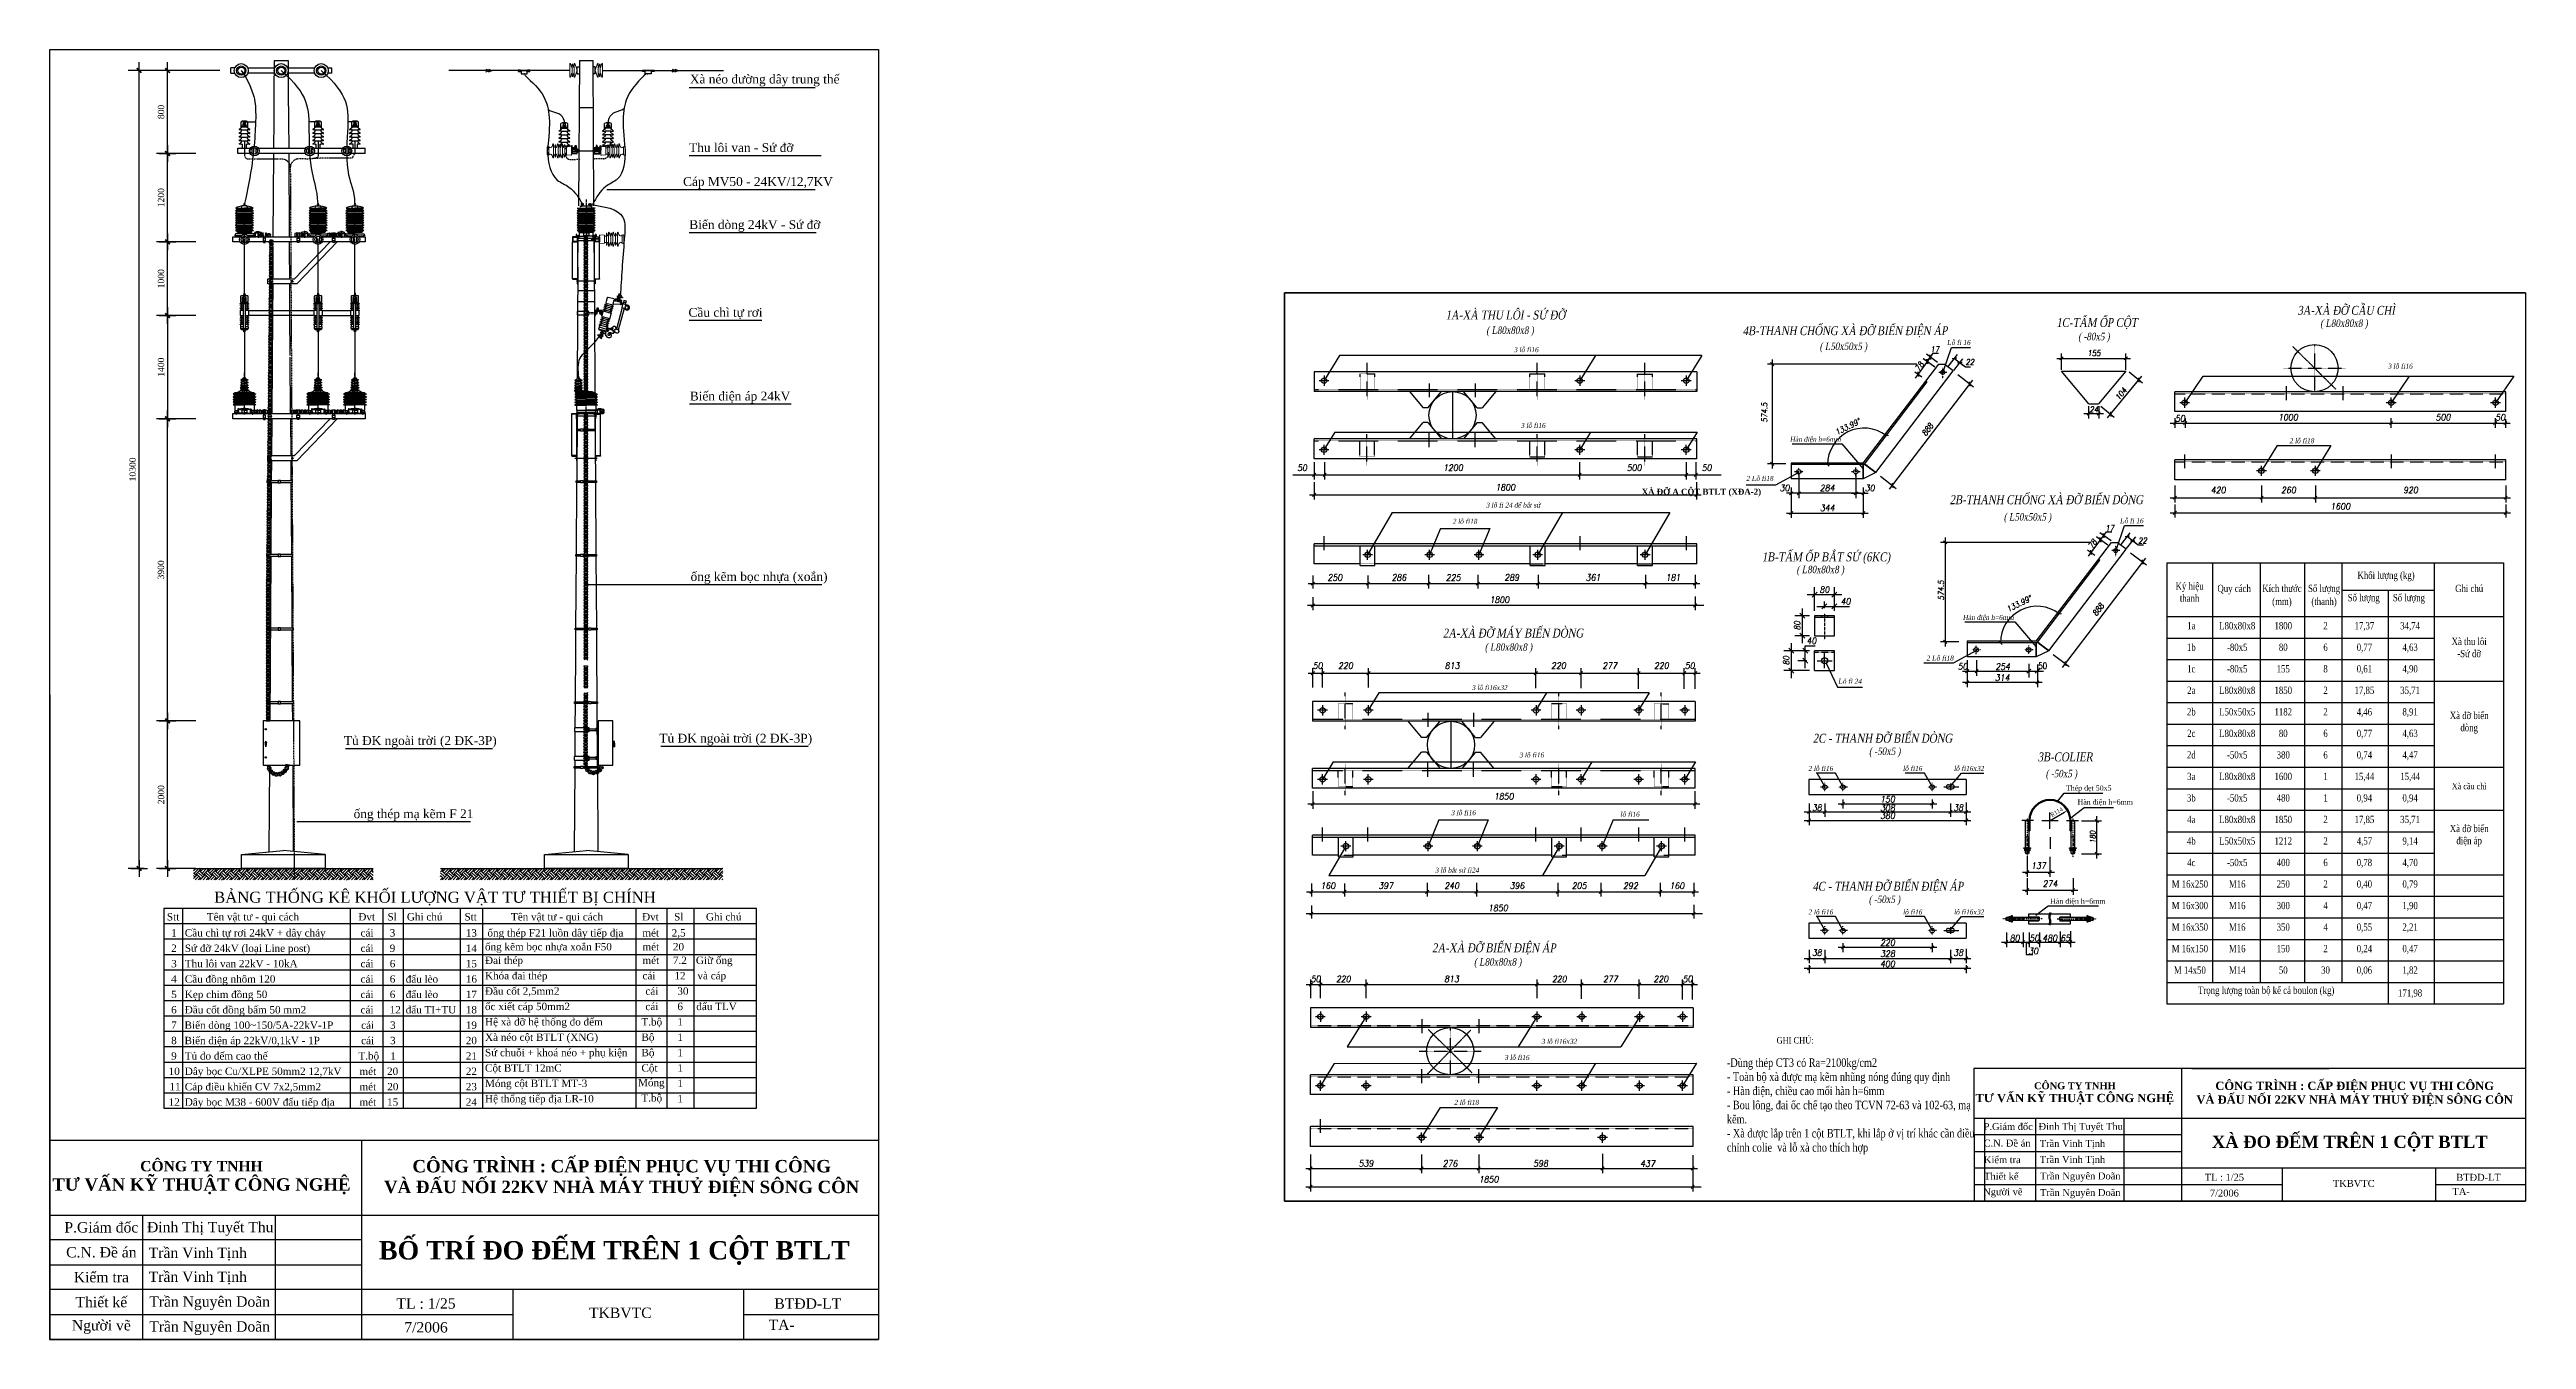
# Model space of a CAD drawing. Header units: inches. Extents: x -246336 to 136055, y -106871 to 69513.
# Drawn here: x -4892 to 28734, y 52013 to 69513 of the extents above; entities that cross this region are included whole.
import ezdxf
from ezdxf.enums import TextEntityAlignment as Align

# ---------------------------------------------------------------- set-up
doc = ezdxf.new("R2010")
doc.units = ezdxf.units.IN
doc.header["$MEASUREMENT"] = 0
for name, pattern in [('CENTER', [2, 1.25, -0.25, 0.25, -0.25]), ('DASHDOTX2', [2, 1, -0.5, 0, -0.5]), ('DASHED', [0.75, 0.5, -0.25]), ('DASHEDX2', [1.5, 1, -0.5])]:
    doc.linetypes.add(name, pattern=pattern)
for name, color, linetype in [('COTSAT', 3, 'Continuous'), ('D-XA', 7, 'Continuous'), ('KHUNG', 7, 'Continuous'), ('KHUNGTEN', 7, 'Continuous'), ('Layer1', 7, 'Continuous'), ('NETDAM', 5, 'Continuous'), ('XA-TT1', 7, 'Continuous'), ('XA-TT2', 7, 'Continuous')]:
    doc.layers.add(name, color=color, linetype=linetype)
doc.styles.add('COM2', font='complex.shx', dxfattribs={"width": 0.9, "oblique": 10, "height": 2})
doc.styles.add('COM25', font='VNTIME_0.TTF', dxfattribs={"width": 0.8, "height": 2.5})
doc.styles.add('COM3', font='Vhtime.ttf', dxfattribs={"height": 3})
doc.styles.add('ROM2', font='VNTIME_0.TTF', dxfattribs={"width": 0.8, "height": 2})
doc.styles.get("Standard").update_dxf_attribs({"font": 'VNTIME_0.TTF', "height": 86})
doc.styles.add('VIET2', font='VNTIME_0.TTF', dxfattribs={"width": 0.8, "height": 2})
doc.styles.add('VIET25', font='VNTIME_0.TTF', dxfattribs={"height": 2.5})
doc.styles.add('VIET3IN', font='Vhtime.ttf')
doc.styles.add('VN3DH', font='Vn3d.ttf', dxfattribs={"height": 5})
doc.styles.add('VNTIME', font='VNTIME_0.TTF', dxfattribs={"height": 2})
doc.styles.add('VNTIMEH', font='Vhtime.ttf')
doc.dimstyles.new('PKT1', dxfattribs={"dimtxt": 2, "dimasz": 2, "dimexe": 3, "dimexo": 2, "dimgap": 1, "dimtad": 0, "dimtoh": 1, "dimdec": 0, "dimlfac": 10, "dimdsep": 46, "dimtxsty": 'COM2', "dimblk1": 'OBLIQUE', "dimblk2": 'OBLIQUE', "dimsah": 1, "dimcen": -3, "dimdle": 3, "dimclrd": 4, "dimclre": 4, "dimadec": 0, "dimazin": 0, "dimtfac": 1, "dimtdec": 0, "dimtmove": 0, "dimatfit": 3, "dimldrblk": 'OBLIQUE', "dimfxl": 1, "dimtvp": 1, "dimtolj": 1, "dimtzin": 0, "dimarcsym": 0})
doc.dimstyles.new('PKT2', dxfattribs={"dimtxt": 2, "dimasz": 1.5, "dimexe": 3, "dimexo": 2, "dimgap": 1, "dimtad": 0, "dimtoh": 1, "dimdec": 1, "dimdsep": 46, "dimtxsty": 'COM2', "dimcen": -4, "dimdle": 3, "dimclrd": 4, "dimclre": 4, "dimadec": 0, "dimazin": 0, "dimtfac": 1, "dimtdec": 1, "dimtmove": 0, "dimatfit": 3, "dimfxl": 1, "dimtvp": 1, "dimtolj": 1, "dimtzin": 0, "dimarcsym": 0})
doc.dimstyles.new('TAM', dxfattribs={"dimscale": 75, "dimtxt": 2, "dimasz": 2, "dimexe": 3, "dimexo": 2, "dimgap": 1, "dimtad": 0, "dimtoh": 1, "dimdec": 0, "dimdsep": 46, "dimtxsty": 'Standard', "dimblk1": 'OBLIQUE', "dimblk2": 'OBLIQUE', "dimsah": 1, "dimcen": -1, "dimdle": 3, "dimclrd": 251, "dimclre": 251, "dimadec": 0, "dimazin": 0, "dimtfac": 1, "dimtdec": 0, "dimtmove": 0, "dimatfit": 3, "dimldrblk": 'OBLIQUE', "dimfxl": 1, "dimtvp": 1, "dimtolj": 1, "dimtzin": 0, "dimarcsym": 0})
pattern_1 = [(45, (-20192.496, 52279.53), (7e-15, 106.06602), [75, -75]), (45, (-20212.38, 52299.415), (7e-15, 106.06602), [75, -75]), (45, (-20232.27, 52319.3), (7e-15, 106.06602), [75, -75]), (135, (-20232.27, 52332.56), (-106.06602, 1e-14), [75, -75]), (135, (-20212.38, 52352.45), (-106.06602, 1e-14), [75, -75]), (135, (-20192.496, 52372.336), (-106.06602, 1e-14), [75, -75])]

msp = doc.modelspace()

# ---------------------------------------------------------------- texts
at = {"style": 'COM3', "oblique": 10, "width": 0.8}
for s, p in [('1A-xµ thu l«i - sø ®ì', (14060.737, 65851.311)), ('1c-tÊm èp cét', (22352.461, 65749.769)), ('3A-Xµ ®ì cÇu ch×', (25624.89, 65914.497)), ('4b-thanh chèng xµ ®ì biÕn ®iÖn ¸p ', (18093.513, 65638.491)), ('2b-thanh chèng xµ ®ì biÕn dßng', (20903.234, 63345.447)), ('1b-tÊm èp b¾t sø (6kc)', (18354.166, 62569.779)), ('2A-Xµ ®ì m¸y biÕn dßng', (14024.473, 61536.05)), ('2c - thanh ®ì biÕn dßng', (19046.422, 60109.253)), ('3b-colier', (22098.261, 59855.953)), ('4c - thanh ®ì biÕn ®iÖn ¸p', (19042.093, 58101.045)), ('2A-Xµ ®ì biÕn ®iÖn ¸p', (13877.595, 57265.425))]:
    msp.add_text(s, height=121.3056, dxfattribs=at).set_placement(p)
at = {"color": 7, "style": 'VIET3IN'}
msp.add_text('b¶ng thèng kª khèi l\xadîng vËt t\xad thiÕt bÞ chÝnh', height=150, dxfattribs=at).set_placement((339.797, 57938.002), align=Align.CENTER)
at = {"color": 7, "style": 'VIET2'}
for s, p in [('Stt', (-3298.239, 57697.765)), ('1', (-3240.894, 57479.534)), ('CÇu ch× tù r¬i 24kV + d©y ch¶y ', (-3055.434, 57479.534)), ('Tªn vËt t\xad - qui c¸ch', (-2755.965, 57697.765)), ('§vt', (-699.898, 57697.765)), ('c¸i', (-669.632, 57479.534)), ('Sl', (-303.269, 57697.765)), ('3', (-273.643, 57479.534)), ('Ghi chó', (-40.526, 57697.765)), ('Stt', (741.622, 57697.765)), ('13', (758.897, 57479.534)), ('èng thÐp F21 luån d©y tiÕp ®Þa', (1052.625, 57479.534)), ('Tªn vËt t\xad - qui c¸ch', (1372.024, 57697.765)), ('§vt', (3152.666, 57697.765)), ('mÐt', (3156.019, 57479.534)), ('2,5', (3554.549, 57479.534)), ('Sl', (3586.798, 57697.765)), ('Ghi chó', (4019.335, 57697.765)), ('2', (-3240.894, 57270.861)), ('Thu l«i van 22kV - 10kA', (-3055.434, 57062.189)), ('Sø ®ì 24kV (lo¹i Line post)', (-3055.434, 57270.861)), ('c¸i', (-669.632, 57270.861)), ('c¸i', (-669.632, 57062.189)), ('9', (-273.643, 57270.861)), ('14', (759.144, 57270.861)), ('§ai thÐp', (1019.988, 57107.206)), ('èng kÏm bäc nhùa xo¾n F50', (1019.988, 57291.823)), ('mÐt', (3157.444, 57291.823)), ('mÐt', (3157.444, 57107.206)), ('20', (3570.99, 57291.823)), ('7.2', (3570.99, 57107.206)), ('Gi÷ èng ', (3882.971, 57107.206)), ('4', (-3240.894, 56853.516)), ('3', (-3240.894, 57062.189)), ('CÇu ®ång nh«m 120', (-3055.434, 56853.516)), ('c¸i', (-669.632, 56853.516)), ('6', (-273.643, 57062.189)), ('6', (-273.643, 56853.516)), ('®Êu lÌo', (-56.455, 56853.516)), ('15', (759.144, 57062.189)), ('16', (759.144, 56853.516)), ('Khãa ®ai thÐp', (1019.988, 56898.533)), ('c¸i', (3157.444, 56898.533)), ('12', (3591.698, 56898.533)), ('vµ c¸p', (3903.679, 56898.533)), ('6', (-3240.894, 56436.17)), ('5', (-3240.894, 56644.843)), ('§Çu cèt ®ång bÊm 50 mm2', (-3055.434, 56436.17)), ('KÑp chim ®ång 50', (-3055.434, 56644.843)), ('c¸i', (-669.632, 56644.843)), ('c¸i', (-669.632, 56436.17)), ('6', (-273.643, 56644.843)), ('12', (-273.643, 56436.17)), ('®Êu lÌo', (-56.455, 56644.843)), ('®Êu TI+TU', (-56.455, 56436.17)), ('17', (759.144, 56644.843)), ('18', (759.144, 56436.17)), ('§Çu cèt 2,5mm2', (1019.988, 56689.86)), ('èc xiÕt c¸p 50mm2', (1019.988, 56481.187)), ('c¸i', (3197.267, 56689.86)), ('c¸i', (3197.267, 56481.187)), ('6', (3631.521, 56481.187)), ('30', (3631.521, 56689.86)), ('®Êu TLV', (3888.716, 56481.187)), ('7', (-3240.894, 56227.497)), ('BiÕn dßng 100~150/5A-22kV-1P', (-3058.996, 56227.497)), ('c¸i', (-662.383, 56227.497)), ('3', (-268.887, 56227.497)), ('19', (759.144, 56227.497)), ('Xµ nÐo cét BTLT (XNG)', (1019.988, 56063.841)), ('HÖ xµ ®ì hÖ thèng ®o ®Õm', (1019.988, 56272.514)), ('T.bé', (3143.677, 56272.514)), ('Bé', (3143.677, 56063.841)), ('1', (3631.521, 56272.514)), ('1', (3631.521, 56063.841)), ('9', (-3240.894, 55810.151)), ('8', (-3240.894, 56018.824)), ('BiÕn ®iÖn ¸p 22kV/0,1kV - 1P', (-3058.996, 56018.824)), ('Tñ ®o ®Õm cao thÕ', (-3055.434, 55810.151)), ('T.bé', (-698.077, 55810.151)), ('c¸i', (-662.383, 56018.824)), ('3', (-268.887, 56018.824)), ('1', (-265.325, 55810.151)), ('20', (759.144, 56018.824)), ('21', (759.144, 55810.151)), ('Sø chuçi + kho¸ nÐo + phô kiÖn', (1019.988, 55855.168)), ('Bé', (3143.677, 55855.168)), ('1', (3631.521, 55855.168)), ('10', (-3274.592, 55601.478)), ('11', (-3263.325, 55392.805)), ('D©y bäc Cu/XLPE 50mm2 12,7kV', (-3055.434, 55601.478)), ('C¸p ®iÒu khiÓn CV 7x2,5mm2', (-3055.434, 55392.805)), ('mÐt', (-684.309, 55601.478)), ('mÐt', (-684.309, 55392.805)), ('20', (-309.739, 55601.478)), ('20', (-306.645, 55392.805)), ('22', (759.144, 55601.478)), ('23', (759.144, 55392.805)), ('Mãng cét BTLT MT-3', (1019.988, 55437.822)), ('Cét BTLT 12mC', (1019.988, 55646.495)), ('Mãng', (3097.203, 55448.348)), ('Cét', (3143.677, 55646.495)), ('1', (3631.521, 55646.495)), ('1', (3631.521, 55437.822)), ('12', (-3274.592, 55184.132)), ('D©y bäc M38 - 600V ®Êu tiÕp ®Þa', (-3055.434, 55184.132)), ('mÐt', (-684.309, 55184.132)), ('15', (-309.739, 55184.132)), ('24', (759.144, 55184.132)), ('HÖ thèng tiÕp ®Þa LR-10', (1019.988, 55229.149)), ('T.bé', (3143.677, 55239.675)), ('1', (3631.521, 55229.149))]:
    msp.add_text(s, height=100, dxfattribs=at).set_placement(p)
at = {"char_height": 80.8704, "attachment_point": 5, "rotation": 90, "style": 'COM2'}
for insert in [(18834.708, 61696.105), (18685.323, 61223.439)]:
    msp.add_mtext('\\A1;80', dxfattribs=dict(at, insert=insert))
at = {"attachment_point": 5, "style": 'VNTIME'}
for s, insert, char_height, width in [('TL : 1/25', (24632.841, 54212.978), 93.666, 1236.39072), ('{\\fTimes New Roman|b0|i0|c0|p18;BT\\fTimes New Roman|b0|i0|c238|p18;Đ\\fTimes New Roman|b0|i0|c0|p18;D-LT}', (28083.735, 54212.978), 93.665964, 1236.39072), ('TL : 1/25', (218.983, 52499.75), 140.67, 1856.844), ('{\\fTimes New Roman|b0|i0|c0|p18;BT\\fTimes New Roman|b0|i0|c238|p18;Đ\\fTimes New Roman|b0|i0|c0|p18;D-LT}', (5401.627, 52499.75), 140.67, 1856.844)]:
    msp.add_mtext(s, dxfattribs=dict(at, insert=insert, char_height=char_height, width=width))
at = {"layer": 'D-XA', "style": 'COM25', "oblique": 10, "width": 0.8}
for s, height, p in [('( L80x80x8 )', 101.088, (14613.345, 65655.069)), ('( -80x5 )', 101.088, (22648.973, 65570.039)), ('( L80x80x8 )', 101.088, (25934.794, 65750.968)), ('( L50x50x5 )', 101.088, (19138.257, 65437.042)), ('Hµn ®iÖn h=6mm', 67.392, (18733.41, 64192.469)), ('( L50x50x5 )', 101.088, (21637.852, 63122.635)), ('( L80x80x8 )', 101.088, (18824.584, 62408.968)), ('Hµn ®iÖn h=6mm', 67.392, (21081.064, 61775.529)), ('( L80x80x8 )', 101.088, (14592.669, 61356.321)), ('( -50x5 )', 101.088, (19809.323, 59942.4)), ('( -50x5 )', 101.088, (22206.689, 59640.133)), ('( -50x5 )', 101.088, (19804.994, 57934.192)), ('( L80x80x8 )', 101.088, (14445.791, 57085.696))]:
    msp.add_text(s, height=height, dxfattribs=at).set_placement(p)
for s, p in [('Lç fi 16', (21183.779, 65504.477)), ('3 lç fi16', (15319.234, 65408.225)), ('3 lç fi16', (27185.784, 65184.122)), ('3 lç fi16', (15414.033, 64380.854)), ('2 lç fi18', (25849.526, 64172.459)), ('2 Lç fi18', (18508.033, 63661.782)), ('3 lç fi 24 ®Ó b¾t sø', (15346.423, 63299.875)), ('2 lç fi18', (14487.593, 63079.321)), ('Lç fi 16', (23531.434, 63087.537)), ('2 Lç fi18', (20954.437, 61223.402)), ('3 lç fi16x32', (14897.061, 60823.104)), ('Lç fi 24', (19706.963, 60908.912)), ('3 lç fi16', (15393.357, 59908.665)), ('2 lç fi16', (19317.533, 59727.234)), ('lç fi16', (20528.296, 59727.234)), ('lç fi16x32', (21368.909, 59727.234)), ('3 lç fi16', (14466.917, 59125.915)), ('lç fi16', (16691.277, 59104.793)), ('3 lç b¾t sø fi24', (14512.309, 58346.085)), ('2 lç fi16', (19317.533, 57779.071)), ('lç fi16', (20528.296, 57779.071)), ('lç fi16x32', (21368.909, 57779.071)), ('3 lç fi16', (15194.669, 55805.084)), ('3 lç fi16x32', (15842.269, 56024.188)), ('2 lç fi18', (14509.926, 55195.872))]:
    msp.add_text(s, height=67.392, dxfattribs=at).set_placement(p, align=Align.RIGHT)
at = {"layer": 'D-XA', "style": 'VIET25'}
for s, p in [('ThÐp dÑt 50x5', (22481.581, 59460.676)), ('Hµn ®iÖn h=6mm', (22639.447, 59269.937)), ('Hµn ®iÖn h=6mm', (22267.252, 57924.888))]:
    msp.add_text(s, height=70.2, dxfattribs=at).set_placement(p)
at = {"layer": 'D-XA', "insert": (22354.704, 59169.276), "char_height": 56.16, "attachment_point": 5, "rotation": 30.44, "style": 'VIET2'}
msp.add_mtext('R114', dxfattribs=at)
at = {"layer": 'KHUNG', "attachment_point": 5, "style": 'VN3DH'}
for s, insert, char_height, width in [('{\\f.VnTimeH|b1|i0|c0|p34;xµ ®ì a cét BTLT (X®a-2)}', (17533.267, 63501.713), 80, 1975.528), ('{\\fTimes New Roman|b1|i0|c0|p18;XÀ \\fTimes New Roman|b1|i0|c238|p18;Đ\\fTimes New Roman|b1|i0|c0|p18;O \\fTimes New Roman|b1|i0|c238|p18;Đ\\fTimes New Roman|b1|i0|c0|p18;ẾM TRÊN 1 CỘT BTLT}', (26334.965, 54669.482), 166.464, 6445.54414), ('{\\fTimes New Roman|b1|i0|c0|p18;BỐ TRÍ \\fTimes New Roman|b1|i0|c238|p18;Đ\\fTimes New Roman|b1|i0|c0|p18;O \\fTimes New Roman|b1|i0|c238|p18;Đ\\fTimes New Roman|b1|i0|c0|p18;ẾM TRÊN 1 CỘT BTLT}', (2775.278, 53185.34), 250, 9680.0872)]:
    msp.add_mtext(s, dxfattribs=dict(at, insert=insert, char_height=char_height, width=width))
at = {"layer": 'KHUNGTEN', "attachment_point": 5}
for s, insert, char_height, width, style in [('{\\f.VnTimeH|b1|i0|c0|p34;C¤NG TY TNHH\\P\\H1.2x;T¦ VÊN Kü THUËT C¤NG NGHÖ}', (22602.809, 55350.236), 93.66596, 2997.31083, 'VNTIMEH'), ('{\\fTimes New Roman|b1|i0|c0|p18;CÔNG TRÌNH : CẤP \\fTimes New Roman|b1|i0|c238|p18;Đ\\fTimes New Roman|b1|i0|c0|p18;IỆN PHỤC VỤ THI CÔNG \\PVÀ \\fTimes New Roman|b1|i0|c238|p18;Đ\\fTimes New Roman|b1|i0|c0|p18;ẤU NỐI 22KV NHÀ MÁY THUỶ \\fTimes New Roman|b1|i0|c238|p18;Đ\\fTimes New Roman|b1|i0|c0|p18;IỆN SÔNG CÔN\\fTimes New Roman|b0|i0|c0|p18;}', (26401.514, 55343.767), 112.399156, 4974.7034, 'VNTIMEH'), ('P.Gi¸m ®èc', (21698.065, 54900.64), 93.666, 936.65964, 'VNTIME'), ('§inh ThÞ TuyÕt Thu', (22682.213, 54888.621), 93.66596, 1123.99156, 'VNTIME'), ('{\\f.VnTimeH|b1|i0|c0|p34;C¤NG TY TNHH\\P\\H1.2x;T¦ VÊN Kü THUËT C¤NG NGHÖ}', (-2829.771, 54207.715), 140.67, 4501.44, 'VNTIMEH'), ('{\\fTimes New Roman|b1|i0|c0|p18;CÔNG TRÌNH : CẤP \\fTimes New Roman|b1|i0|c238|p18;Đ\\fTimes New Roman|b1|i0|c0|p18;IỆN PHỤC VỤ THI CÔNG \\PVÀ \\fTimes New Roman|b1|i0|c238|p18;Đ\\fTimes New Roman|b1|i0|c0|p18;ẤU NỐI 22KV NHÀ MÁY THUỶ \\fTimes New Roman|b1|i0|c238|p18;Đ\\fTimes New Roman|b1|i0|c0|p18;IỆN SÔNG CÔN\\fTimes New Roman|b0|i0|c0|p18;}', (2875.223, 54197.999), 168.804, 7471.14, 'VNTIMEH'), ('C.N. §Ò ¸n', (21682.476, 54675.841), 93.666, 936.65964, 'VNTIME'), ('KiÓm tra', (21618.682, 54451.043), 93.666, 936.65964, 'VNTIME'), ('TrÇn Vinh TÞnh', (22570.124, 54660.254), 93.66596, 1123.99156, 'VNTIME'), ('TrÇn Vinh TÞnh', (22570.124, 54443.908), 93.66596, 1123.99156, 'VNTIME'), ('ThiÕt kÕ', (21605.078, 54226.245), 93.666, 936.65964, 'VNTIME'), ('TrÇn Nguyªn Do·n ', (22676.875, 54215.541), 93.66596, 1123.99156, 'VNTIME'), ('{\\fVNtimes new roman|b0|i0|c0|p34;TKBVTC}', (26389.238, 54128.678), 93.66596, 1255.12391, 'VNTIME'), ('Ng\xadêi vÏ', (21625.485, 54001.447), 93.666, 936.65964, 'VNTIME'), ('TrÇn Nguyªn Do·n ', (22676.875, 53990.743), 93.66596, 1123.99156, 'VNTIME'), ('7/2006', (24632.841, 53998.013), 93.666, 1236.39072, 'VNTIME'), ('TA-', (27847.305, 54021.232), 93.666, 1255.12391, 'VNTIME'), ('P.Gi¸m ®èc', (-4188.54, 53532.499), 140.67, 1406.7, 'VNTIME'), ('§inh ThÞ TuyÕt Thu', (-2710.522, 53514.448), 140.67, 1688.04, 'VNTIME'), ('C.N. §Ò ¸n', (-4188.54, 53194.891), 140.67, 1406.7, 'VNTIME'), ('TrÇn Vinh TÞnh', (-2878.859, 53171.482), 140.67, 1688.04, 'VNTIME'), ('KiÓm tra', (-4188.54, 52857.283), 140.67, 1406.7, 'VNTIME'), ('TrÇn Vinh TÞnh', (-2878.859, 52846.566), 140.67, 1688.04, 'VNTIME'), ('ThiÕt kÕ', (-4188.54, 52519.675), 140.67, 1406.7, 'VNTIME'), ('TrÇn Nguyªn Do·n ', (-2718.538, 52503.6), 140.67, 1688.04, 'VNTIME'), ('Ng\xadêi vÏ', (-4188.54, 52182.067), 140.67, 1406.7, 'VNTIME'), ('TrÇn Nguyªn Do·n ', (-2718.538, 52165.992), 140.67, 1688.04, 'VNTIME'), ('7/2006', (218.983, 52176.91), 140.67, 1856.844, 'VNTIME'), ('{\\fVNtimes new roman|b0|i0|c0|p34;TKBVTC}', (2856.787, 52373.147), 140.67, 1884.978, 'VNTIME'), ('TA-', (5046.55, 52211.781), 140.67, 1884.978, 'VNTIME')]:
    msp.add_mtext(s, dxfattribs=dict(at, insert=insert, char_height=char_height, width=width, style=style))
at = {"layer": 'XA-TT1', "style": 'VIET25'}
for s, p in [('Xµ nÐo ®\xadêng d©y trung thÕ', (3801.058, 69053.117)), ('Thu l«i van - Sø ®ì', (3789.983, 68123.367)), ('C¸p MV50 - 24KV/12,7KV', (3708.579, 67662.329)), ('BiÕn dßng 24kV - Sø ®ì', (3793.447, 67078.432)), ('CÇu ch× tù r¬i', (3782.768, 65887.657)), ('BiÕn ®iÖn ¸p 24kV', (3800.198, 64752.21)), ('èng kÏm bäc nhùa (xo¾n)', (3810.301, 62303.955)), ('Tñ §K ngoµi trêi (2 §K-3P)', (-895.624, 60078.692)), ('Tñ §K ngoµi trêi (2 §K-3P)', (3386.975, 60110.656)), ('èng thÐp m¹ kÏm F 21', (-764.089, 59085.551))]:
    msp.add_text(s, height=120, dxfattribs=at).set_placement(p)
at = {"layer": 'XA-TT2', "style": 'COM2', "width": 0.8}
msp.add_text('50', height=86.4, dxfattribs=at).set_placement((22107.56, 61109.375))
at = {"layer": 'XA-TT2', "attachment_point": 5, "style": 'COM2'}
for s, insert, char_height, rotation in [('\\A1;78', (20491.609, 65214.894), 77.76, 53.938402), ('\\A1;104', (23228.848, 64842.056), 77.76, 50.3622262), ('\\A1; 574.5', (18388.371, 64563.784), 77.76, 90), ('\\A1;133.99{\\Fsimplex.shx;°}', (19519.35, 64397.775), 77.76, 26.3444442), ('\\A1;888', (20602.47, 64359.461), 77.76, 52.6890167), ('\\A1;78', (22841.956, 62805.974), 77.76, 53.938402), ('\\A1; 574.5', (20785.801, 62150.628), 77.76, 90), ('\\A1;133.99{\\Fsimplex.shx;°}', (21844.697, 61995.204), 77.76, 26.3444442), ('\\A1;888', (22919.976, 61916.062), 77.76, 52.6890167), ('\\A1;180', (22845.467, 58829.316), 73.44, 90)]:
    msp.add_mtext(s, dxfattribs=dict(at, insert=insert, char_height=char_height, rotation=rotation))
for s, insert, char_height in [('\\A1;17', (20702.304, 65446.017), 77.76), ('\\A1;22', (21177.912, 65274.833), 77.76), ('\\A1;155', (22861.661, 65394.832), 77.76), ('\\A1;24', (22861.661, 64631.201), 77.76), ('\\A1;1000', (25497.519, 64524.536), 86.4), ('\\A1;500', (27601.551, 64525.316), 86.4), ('\\A1;50', (28378.256, 64522.681), 86.4), ('\\A1;50', (24031.381, 64508.435), 86.4), ('\\A1;50', (12112.653, 63839.66), 86.4), ('1200', (14160.975, 63839.66), 86.4), ('1800', (14871.438, 63575.333), 86.4), ('500', (16620.754, 63839.66), 86.4), ('\\A1;50', (17604.664, 63839.66), 86.4), ('\\A1;30', (18661.901, 63566.315), 86.4), ('\\A1;284', (19242.113, 63566.315), 86.4), ('\\A1;30', (19819.274, 63566.315), 86.4), ('\\A1;420', (24549.587, 63536.95), 86.4), ('260', (25503.571, 63536.95), 86.4), ('920', (27160.37, 63537.855), 86.4), ('\\A1;344', (19241.96, 63295.139), 86.4), ('\\A1;1600', (26206.386, 63315.617), 86.4), ('\\A1;17', (23075.587, 63020.214), 77.76), ('\\A1;22', (23521.574, 62851.756), 77.76), ('250', (12558.314, 62350.654), 86.4), ('286', (13427.479, 62350.747), 86.4), ('225', (14164.35, 62350.248), 86.4), ('289', (14958.382, 62351.153), 86.4), ('361', (16062.602, 62350.747), 86.4), ('181', (17148.194, 62350.654), 86.4), ('\\A1;80', (19204.019, 62185.223), 86.4), ('1800', (14791.771, 62048.893), 86.4), ('\\A1;40', (19491.283, 62026.051), 86.4), ('\\A1;50', (12324.47, 61156.033), 86.4), ('\\A1;50', (17375.597, 61156.033), 86.4), ('\\A1;40', (19027.572, 61491.374), 86.4), ('\\A1;220', (12701.853, 61155.253), 86.4), ('\\A1;813', (14149.179, 61155.253), 86.4), ('\\A1;220', (15592.358, 61155.253), 86.4), ('\\A1;277', (16289.065, 61155.253), 86.4), ('\\A1;220', (16989.92, 61155.253), 86.4), ('\\A1;50', (21080.42, 61144.758), 86.4), ('\\A1;314', (21617.397, 60991.588), 86.4), ('\\A1;254', (21623.837, 61142.45), 86.4), ('\\A1;1850', (14850.762, 59380.969), 86.4), ('\\A1;38', (19100.375, 59226.78), 86.4), ('\\A1;308', (20060.217, 59223.474), 86.4), ('150', (20060.217, 59342.768), 86.4), ('\\A1;38', (21020.059, 59226.78), 86.4), ('\\A1;380', (20060.217, 59119.606), 86.4), ('\\A1;160', (12463.422, 58168.987), 86.4), ('\\A1;397', (13249.096, 58169.081), 86.4), ('\\A1;240', (14143.674, 58168.581), 86.4), ('\\A1;396', (15030.474, 58169.486), 86.4), ('\\A1;205', (15874.489, 58169.362), 86.4), ('\\A1;292', (16570.705, 58169.081), 86.4), ('\\A1;160', (17201.733, 58168.987), 86.4), ('\\A1;137', (22109.419, 58440.351), 86.4), ('\\A1;274', (22267.157, 58196.606), 86.4), ('1850', (14771.095, 57867.227), 86.4), ('\\A1;80', (21786.611, 57457.441), 86.4), ('\\A1;50', (22053.492, 57458.221), 86.4), ('\\A1;480', (22262.576, 57457.441), 86.4), ('\\A1;65', (22472.227, 57458.221), 86.4), ('\\A1;38', (19100.375, 57260.549), 86.4), ('\\A1;220', (20060.217, 57397.451), 86.4), ('\\A1;328', (20060.217, 57246.016), 86.4), ('\\A1;38', (21020.059, 57260.549), 86.4), ('30', (22037.937, 57281.843), 86.4), ('\\A1;50', (12297.478, 56905.33), 86.4), ('\\A1;220', (12672.273, 56904.549), 86.4), ('\\A1;813', (14141.895, 56904.549), 86.4), ('\\A1;220', (15604.478, 56904.549), 86.4), ('277', (16297.91, 56904.549), 86.4), ('\\A1;220', (16983.371, 56904.549), 86.4), ('\\A1;50', (17346.028, 56905.33), 86.4), ('\\A1;400', (20060.217, 57108.011), 86.4), ('\\A1;539', (12979.782, 54400.926), 86.4), ('\\A1;276', (14121.267, 54400.052), 86.4), ('1850', (14645.369, 54185.174), 86.4), ('\\A1;598', (15350.185, 54400.926), 86.4), ('\\A1;437', (16802.543, 54399.646), 86.4)]:
    msp.add_mtext(s, dxfattribs=dict(at, insert=insert, char_height=char_height))
at = {"layer": 'XA-TT2', "style": 'ROM2'}
for s, insert, char_height, width, attachment_point in [('Ký hiÖu thanh', (24160.614, 62284.076), 98.5608, 555.88291, 2), ('Quy c¸ch', (24765.504, 62252.082), 98.5608, 555.88291, 2), ('KÝch th\xadíc', (25414.671, 62252.082), 98.5608, 555.88291, 2), ('Sè l\xadîng', (25986.097, 62252.082), 98.5608, 555.88291, 2), ('Khèi l\xadîng (kg)', (26828.01, 62430), 98.5608, 797.09386, 2), ('Ghi chó', (27956.137, 62252.082), 98.5608, 555.88291, 2), ('(mm)', (25414.671, 62075.852), 98.5608, 555.88291, 2), ('(thanh)', (25986.097, 62075.852), 98.5608, 555.88291, 2), ('Sè l\xadîng', (26524.537, 62126.88), 98.5608, 555.88291, 2), ('Sè l\xadîng', (27138.08, 62126.88), 98.5608, 555.88291, 2), ('1a', (24183.907, 61745.813), 98.5608, 555.88291, 2), ('L80x80x8', (24807.449, 61745.813), 98.5608, 555.88291, 2), ('1800', (25432.322, 61745.813), 98.5608, 556, 2), ('2', (26006.282, 61745.813), 98.561, 555.88291, 2), ('17,37', (26534.06, 61745.813), 98.5608, 556, 2), ('34,74', (27154.2, 61745.813), 98.5608, 556, 2), ('Xµ thu l«i -Sø ®ì', (27956.137, 61532.348), 98.5608, 555.88291, 2), ('1b', (24183.907, 61453.781), 98.5608, 555.88291, 2), ('-80x5', (24807.449, 61453.781), 98.5608, 555.88291, 2), ('80', (25432.322, 61453.781), 98.5608, 556, 2), ('6', (26006.282, 61453.781), 98.561, 555.88, 2), ('0,77', (26534.06, 61453.781), 98.5608, 556, 2), ('4,63', (27154.2, 61453.781), 98.5608, 556, 2), ('2a', (24183.907, 60869.717), 98.5608, 556, 2), ('1c', (24183.907, 61161.749), 98.5608, 556, 2), ('L80x80x8', (24807.449, 60869.717), 98.5608, 555.88, 2), ('-80x5', (24807.449, 61161.749), 98.5608, 555.88, 2), ('1850', (25432.322, 60869.717), 98.5608, 555.88, 2), ('155', (25432.322, 61161.749), 98.5608, 555.88, 2), ('8', (26006.282, 61161.749), 98.561, 555.88, 2), ('2', (26006.282, 60869.717), 98.561, 555.88291, 2), ('17,85', (26534.06, 60869.717), 98.5608, 555.88, 2), ('0,61', (26534.06, 61161.749), 98.5608, 555.88, 2), ('35,71', (27154.2, 60869.717), 98.5608, 555.88, 2), ('4,90', (27154.2, 61161.749), 98.5608, 555.88, 2), ('2b', (24183.907, 60577.685), 98.5608, 555.88, 2), ('L50x50x5', (24807.449, 60577.685), 98.5608, 555.88, 2), ('1182', (25432.322, 60577.685), 98.5608, 555.88, 2), ('2', (26006.282, 60577.685), 98.561, 555.88, 2), ('4,46', (26534.06, 60577.685), 98.5608, 555.88, 2), ('8,91', (27154.2, 60577.685), 98.5608, 555.88, 2), ('Xµ ®ì biÕn dßng', (27956.137, 60528.147), 98.5608, 555.88291, 2), ('2c', (24183.907, 60285.653), 98.5608, 555.88, 2), ('L80x80x8', (24807.449, 60285.653), 98.5608, 555.88291, 2), ('80', (25432.322, 60285.653), 98.5608, 555.88291, 2), ('6', (26006.282, 60285.653), 98.561, 555.88291, 2), ('0,77', (26534.06, 60285.653), 98.5608, 555.88291, 2), ('4,63', (27154.2, 60285.653), 98.5608, 555.88291, 2), ('2d', (24183.907, 59993.621), 98.5608, 555.88, 2), ('-50x5', (24807.449, 59993.621), 98.5608, 555.88, 2), ('380', (25432.322, 59993.621), 98.5608, 555.88, 2), ('6', (26006.282, 59993.621), 98.561, 555.88, 2), ('0,74', (26534.06, 59993.621), 98.5608, 555.88, 2), ('4,47', (27154.2, 59993.621), 98.5608, 555.88, 2), ('3a', (24183.907, 59701.589), 98.5608, 555.88, 2), ('L80x80x8', (24807.449, 59701.589), 98.5608, 555.88, 2), ('1600', (25432.322, 59701.589), 98.5608, 555.88, 2), ('1', (26006.282, 59701.589), 98.561, 555.88291, 2), ('15,44', (26534.06, 59701.589), 98.5608, 555.88, 2), ('15,44', (27154.2, 59701.589), 98.5608, 555.88, 2), ('Xµ cÇu ch×', (27956.137, 59560.072), 82.134, 814.76928, 2), ('3b', (24183.907, 59409.557), 98.5608, 555.88, 2), ('-50x5', (24807.449, 59409.557), 98.5608, 555.88, 2), ('480', (25432.322, 59409.557), 98.5608, 555.88, 2), ('1', (26006.282, 59409.557), 98.561, 555.88, 2), ('0,94', (26534.06, 59409.557), 98.5608, 555.88, 2), ('0,94', (27154.2, 59409.557), 98.5608, 555.88, 2), ('4a', (24183.907, 59117.525), 98.5608, 555.88, 2), ('L80x80x8', (24807.449, 59117.525), 98.5608, 556, 2), ('1850', (25432.322, 59117.525), 98.5608, 555.88, 2), ('2', (26006.282, 59117.525), 98.561, 555.88291, 2), ('17,85', (26534.06, 59117.525), 98.5608, 555.88, 2), ('35,71', (27154.2, 59117.525), 98.5608, 555.88, 2), ('Xµ ®ì biÕn ®iÖn ¸p', (27956.137, 58994.602), 98.5608, 555.88291, 2), ('4b', (24183.907, 58825.493), 98.5608, 555.88, 2), ('4c', (24183.907, 58533.461), 98.5608, 556, 2), ('L50x50x5', (24807.449, 58825.493), 98.5608, 555.88, 2), ('-50x5', (24807.449, 58533.461), 98.5608, 555.88, 2), ('1212', (25432.322, 58825.493), 98.5608, 555.88, 2), ('400', (25432.322, 58533.461), 98.5608, 556, 2), ('6', (26006.282, 58533.461), 98.561, 556, 2), ('2', (26006.282, 58825.493), 98.561, 555.88, 2), ('4,57', (26534.06, 58825.493), 98.5608, 555.88, 2), ('0,78', (26534.06, 58533.461), 98.5608, 556, 2), ('4,70', (27154.2, 58533.461), 98.5608, 556, 2), ('9,14', (27154.2, 58825.493), 98.5608, 555.88, 2), ('M 16x250', (24164.667, 58241.429), 98.5608, 555.88291, 2), ('M16', (24807.449, 58241.429), 98.5608, 555.88291, 2), ('250', (25432.322, 58241.429), 98.5608, 555.88291, 2), ('2', (26006.282, 58241.429), 98.561, 555.88291, 2), ('0,40', (26534.06, 58241.429), 98.5608, 555.88291, 2), ('0,79', (27154.2, 58241.429), 98.5608, 555.88291, 2), ('M 16x300', (24164.667, 57949.397), 98.5608, 555.88291, 2), ('M16', (24807.449, 57949.397), 98.5608, 555.88291, 2), ('300', (25432.322, 57949.397), 98.5608, 555.88291, 2), ('4', (26006.282, 57949.397), 98.561, 555.88291, 2), ('0,47', (26534.06, 57949.397), 98.5608, 555.88291, 2), ('1,90', (27154.2, 57949.397), 98.5608, 555.88291, 2), ('M 16x350', (24164.667, 57657.365), 98.5608, 555.88291, 2), ('M16', (24807.449, 57657.365), 98.5608, 555.88291, 2), ('350', (25432.322, 57657.365), 98.5608, 555.88291, 2), ('4', (26006.282, 57657.365), 98.561, 555.88291, 2), ('0,55', (26534.06, 57657.365), 98.5608, 555.88291, 2), ('2,21', (27154.2, 57657.365), 98.5608, 555.88291, 2), ('M 16x150', (24164.667, 57365.333), 98.5608, 555.88291, 2), ('M16', (24807.449, 57365.333), 98.5608, 555.88291, 2), ('150', (25432.322, 57365.333), 98.5608, 555.88291, 2), ('2', (26006.282, 57365.333), 98.561, 555.88291, 2), ('0,24', (26534.06, 57365.333), 98.5608, 555.88291, 2), ('0,47', (27154.2, 57365.333), 98.5608, 555.88291, 2), ('M 14x50', (24164.667, 57073.301), 98.5608, 555.984, 2), ('M14', (24807.449, 57073.301), 98.5608, 555.88291, 2), ('50', (25432.322, 57073.301), 98.5608, 555.88291, 2), ('30', (26006.282, 57073.301), 98.5608, 555.984, 2), ('0,06', (26534.06, 57073.301), 98.5608, 555.88291, 2), ('1,82', (27154.2, 57073.301), 98.5608, 555.984, 2), ('Träng l\xadîng toµn bé kÓ c¶ boulon (kg)', (25200.484, 56800.228), 98.5608, 1883.44909, 2), ('171,98', (27154.2, 56762.961), 98.5608, 555.88, 2), ('-Dïng thÐp CT3 cã Ra=2100kg/cm2\\P- Toµn bé xµ ®\xadîc m¹ kÏm nhòng nãng ®óng quy ®Þnh\\P- Hµn ®iÖn, chiÒu cao mèi hµn h=6mm\\P- Bou l«ng, ®ai èc chÕ t¹o theo TCVN 72-63 vµ 102-63, m¹ kÏm.\\P- Xµ ®\xadîc l¾p trªn 1 cét BTLT, khi l¾p ë vÞ trÝ kh¸c cÇn ®iÒu chØnh colie  vµ lç xµ cho thÝch hîp', (17879.356, 55826.634), 114.9876, 3402.61085, 1), ('{\\f.VnTimeH|b0|i0|c0|p34;ghi chó:}', (18804.904, 56116.143), 88.452, 1160.26051, 2)]:
    msp.add_mtext(s, dxfattribs=dict(at, insert=insert, char_height=char_height, width=width, attachment_point=attachment_point))

# ---------------------------------------------------------------- blocks, each defined once
blk = doc.blocks.new('A$C1B1045A4')
at = {"color": 9}
for p, q in [((27, 409), (41, 409)), ((46, 491), (71, 491)), ((51, 507), (65, 507)), ((53, 525), (64, 525)), ((53, 523), (64, 523)), ((53, 521), (64, 521)), ((53, 519), (64, 519)), ((53, 517), (64, 517)), ((53, 516), (64, 516)), ((53, 514), (64, 514)), ((53, 512), (64, 512)), ((53, 510), (64, 510)), ((53, 508), (64, 508)), ((71, 409), (90, 409)), ((46, 35), (71, 35)), ((51, 19), (65, 19)), ((53, 18), (64, 18)), ((53, 16), (64, 16)), ((53, 14), (64, 14)), ((53, 12), (64, 12)), ((53, 10), (64, 10)), ((53, 9), (64, 9)), ((53, 7), (64, 7)), ((53, 5), (64, 5)), ((53, 3), (64, 3)), ((53, 1), (64, 1))]:
    blk.add_line(p, q, dxfattribs=at)
for points in [[(41, 385), (5, 385, -0.748668), (4, 391, 0.125293), (27, 409)], [(41, 361), (5, 361, -0.748668), (4, 367, 0.125293), (27, 385)], [(41, 336), (5, 336, -0.748668), (4, 342, 0.125293), (27, 361)], [(41, 312), (5, 312, -0.748668), (4, 318, 0.125293), (27, 336)], [(109, 471), (109, 481, 0.414214), (99, 491), (17, 491, 0.414214), (7, 481), (7, 410)], [(90, 409, 0.125293), (113, 391, -0.748668), (112, 385), (112, 385), (71, 385)], [(90, 385, 0.125293), (113, 367, -0.748668), (112, 361), (112, 361), (71, 361)], [(90, 361, 0.125293), (113, 342, -0.748668), (112, 336), (112, 336), (71, 336)], [(90, 336, 0.125293), (113, 318, -0.748668), (112, 312), (112, 312), (71, 312)], [(41, 292), (5, 292, 0.414214), (0, 287), (0, 226, 0.414214), (5, 221), (41, 221)], [(2, 292, -0.177277), (4, 294, 0.125293), (27, 312)], [(41, 196), (5, 196, -0.748668), (4, 202, 0.125293), (27, 221)], [(41, 172), (5, 172, -0.748668), (4, 178, 0.125293), (27, 196)], [(41, 148), (5, 148, -0.748668), (4, 154, 0.125293), (27, 172)], [(41, 124), (5, 124, -0.748668), (4, 130, 0.125293), (27, 148)], [(41, 100), (5, 100, -0.748668), (4, 106, 0.125293), (27, 124)], [(7, 47), (7, 45, 0.414214), (17, 35), (99, 35, 0.414214), (109, 45), (109, 47)], [(71, 221), (112, 221, 0.414214), (117, 226), (117, 287, 0.414214), (112, 292), (71, 292)], [(90, 221, 0.125293), (113, 202, -0.748668), (112, 196), (112, 196), (71, 196)], [(90, 196, 0.125293), (113, 178, -0.748668), (112, 172), (112, 172), (71, 172)], [(90, 172, 0.125293), (113, 154, -0.748668), (112, 148), (112, 148), (71, 148)], [(90, 148, 0.125293), (113, 130, -0.748668), (112, 124), (112, 124), (71, 124)], [(90, 124, 0.125293), (113, 106, -0.748668), (112, 100), (112, 100), (71, 100)], [(90, 312, 0.125293), (113, 294, -0.177277), (114, 292, -0.177277)]]:
    blk.add_lwpolyline(points, format="xyb", dxfattribs=at)
for points in [[(7, 409), (41, 409)], [(41, 469), (29, 469), (29, 420), (41, 420)], [(71, 409), (109, 409), (109, 471)], [(71, 420), (83, 420), (83, 469), (71, 469)], [(41, 68), (4, 68), (4, 47), (113, 47), (113, 68), (71, 68)], [(41, 100), (7, 100), (7, 68)], [(109, 68), (109, 100), (71, 100)]]:
    blk.add_lwpolyline(points, dxfattribs=at)
for points in [[(41, 47), (71, 47), (71, 478), (41, 478)], [(53, 384), (59, 384), (59, 453), (53, 453)]]:
    blk.add_lwpolyline(points, close=True, dxfattribs=at)
at = {"color": 9, "flags": 128}
for points in [[(71, 491), (71, 507), (65, 507), (65, 525), (64, 526), (53, 526), (51, 525), (51, 507), (46, 507), (46, 491)], [(71, 35), (71, 19), (65, 19), (65, 2), (64, 0), (53, 0), (51, 2), (51, 19), (46, 19), (46, 35)]]:
    blk.add_lwpolyline(points, dxfattribs=at)
blk = doc.blocks.new('A$C7E9813FF')
at = {"layer": 'XA-TT1', "color": 251}
for p, q in [((8, 1129), (0, 1109)), ((0, 1109), (8, 1090)), ((0, 1109), (49, 1109)), ((8, 1090), (0, 1070)), ((0, 1070), (8, 1051)), ((0, 1070), (49, 1070)), ((8, 1051), (0, 1031)), ((0, 1031), (8, 1012)), ((0, 1031), (49, 1031)), ((8, 1012), (0, 993)), ((8, 1129), (42, 1129)), ((8, 1129), (42, 1129)), ((8, 1090), (42, 1090)), ((8, 1090), (42, 1090)), ((8, 1051), (42, 1051)), ((8, 1051), (42, 1051)), ((8, 1012), (42, 1012)), ((8, 1012), (42, 1012)), ((42, 1129), (49, 1109)), ((49, 1109), (42, 1090)), ((42, 1090), (49, 1070)), ((49, 1070), (42, 1051)), ((42, 1051), (49, 1031)), ((49, 1031), (42, 1012)), ((42, 1012), (49, 993)), ((0, 993), (8, 973)), ((0, 993), (49, 993)), ((8, 973), (0, 954)), ((0, 954), (8, 934)), ((0, 954), (49, 954)), ((8, 934), (0, 915)), ((0, 915), (8, 895)), ((0, 915), (49, 915)), ((8, 895), (0, 876)), ((0, 876), (8, 856)), ((0, 876), (49, 876)), ((8, 856), (0, 837)), ((0, 837), (8, 817)), ((0, 837), (49, 837)), ((8, 817), (0, 798)), ((0, 798), (8, 778)), ((0, 798), (49, 798)), ((8, 778), (0, 759)), ((0, 759), (8, 740)), ((0, 759), (49, 759)), ((8, 740), (0, 720)), ((0, 720), (8, 701)), ((0, 720), (49, 720)), ((8, 701), (0, 681)), ((0, 681), (8, 662)), ((0, 681), (49, 681)), ((8, 973), (42, 973)), ((8, 973), (42, 973)), ((8, 934), (42, 934)), ((8, 934), (42, 934)), ((8, 895), (42, 895)), ((8, 895), (42, 895)), ((8, 856), (42, 856)), ((8, 856), (42, 856)), ((8, 817), (42, 817)), ((8, 817), (42, 817)), ((8, 778), (42, 778)), ((8, 778), (42, 778)), ((8, 740), (42, 740)), ((8, 740), (42, 740)), ((8, 701), (42, 701)), ((8, 701), (42, 701)), ((49, 993), (42, 973)), ((42, 973), (49, 954)), ((49, 954), (42, 934)), ((42, 934), (49, 915)), ((49, 915), (42, 895)), ((42, 895), (49, 876)), ((49, 876), (42, 856)), ((42, 856), (49, 837)), ((49, 837), (42, 817)), ((42, 817), (49, 798)), ((49, 798), (42, 778)), ((42, 778), (49, 759)), ((49, 759), (42, 740)), ((42, 740), (49, 720)), ((49, 720), (42, 701)), ((42, 701), (49, 681)), ((49, 681), (42, 662)), ((8, 662), (0, 642)), ((0, 642), (8, 623)), ((0, 642), (49, 642)), ((8, 623), (0, 603)), ((0, 603), (8, 584)), ((0, 603), (49, 603)), ((8, 584), (0, 564)), ((0, 564), (8, 545)), ((0, 564), (49, 564)), ((8, 545), (0, 525)), ((0, 525), (8, 506)), ((0, 525), (49, 525)), ((8, 506), (0, 487)), ((0, 487), (8, 467)), ((0, 487), (49, 487)), ((8, 467), (0, 448)), ((0, 448), (8, 428)), ((0, 448), (49, 448)), ((8, 428), (0, 409)), ((0, 409), (8, 389)), ((0, 409), (49, 409)), ((8, 389), (0, 370)), ((0, 370), (8, 350)), ((0, 370), (49, 370)), ((8, 350), (0, 331)), ((8, 662), (42, 662)), ((8, 662), (42, 662)), ((8, 623), (42, 623)), ((8, 623), (42, 623)), ((8, 584), (42, 584)), ((8, 584), (42, 584)), ((8, 545), (42, 545)), ((8, 545), (42, 545)), ((8, 506), (42, 506)), ((8, 506), (42, 506)), ((8, 467), (42, 467)), ((8, 467), (42, 467)), ((8, 428), (42, 428)), ((8, 428), (42, 428)), ((8, 389), (42, 389)), ((8, 389), (42, 389)), ((8, 350), (42, 350)), ((8, 350), (42, 350)), ((42, 662), (49, 642)), ((49, 642), (42, 623)), ((42, 623), (49, 603)), ((49, 603), (42, 584)), ((42, 584), (49, 564)), ((49, 564), (42, 545)), ((42, 545), (49, 525)), ((49, 525), (42, 506)), ((42, 506), (49, 487)), ((49, 487), (42, 467)), ((42, 467), (49, 448)), ((49, 448), (42, 428)), ((42, 428), (49, 409)), ((49, 409), (42, 389)), ((42, 389), (49, 370)), ((49, 370), (42, 350)), ((42, 350), (49, 331)), ((0, 331), (8, 311)), ((0, 331), (49, 331)), ((8, 311), (0, 292)), ((0, 292), (49, 292)), ((0, 292), (8, 272)), ((8, 272), (0, 253)), ((0, 253), (8, 234)), ((0, 253), (49, 253)), ((8, 234), (0, 214)), ((0, 214), (8, 195)), ((0, 214), (49, 214)), ((8, 195), (0, 175)), ((0, 175), (8, 156)), ((0, 175), (49, 175)), ((8, 156), (0, 136)), ((0, 136), (8, 117)), ((0, 136), (49, 136)), ((8, 117), (0, 97)), ((0, 97), (8, 78)), ((0, 97), (49, 97)), ((8, 78), (0, 58)), ((0, 58), (8, 39)), ((0, 58), (49, 58)), ((8, 39), (0, 19)), ((0, 19), (8, 0)), ((0, 19), (49, 19)), ((8, 311), (42, 311)), ((8, 311), (42, 311)), ((8, 272), (42, 272)), ((8, 272), (42, 272)), ((8, 234), (42, 234)), ((8, 234), (42, 234)), ((8, 195), (42, 195)), ((8, 195), (42, 195)), ((8, 156), (42, 156)), ((8, 156), (42, 156)), ((8, 117), (42, 117)), ((8, 117), (42, 117)), ((8, 78), (42, 78)), ((8, 78), (42, 78)), ((8, 39), (42, 39)), ((8, 39), (42, 39)), ((49, 331), (42, 311)), ((42, 311), (49, 292)), ((49, 292), (42, 272)), ((42, 272), (49, 253)), ((49, 253), (42, 234)), ((42, 234), (49, 214)), ((49, 214), (42, 195)), ((42, 195), (49, 175)), ((49, 175), (42, 156)), ((42, 156), (49, 136)), ((49, 136), (42, 117)), ((42, 117), (49, 97)), ((49, 97), (42, 78)), ((42, 78), (49, 58)), ((49, 58), (42, 39)), ((42, 39), (49, 19)), ((49, 19), (42, 0)), ((8, 0), (42, 0)), ((8, 0), (42, 0))]:
    blk.add_line(p, q, dxfattribs=at)
blk = doc.blocks.new('KH')
at = {"color": 9}
for p, q in [((-2.5, 0), (2.5, 0)), ((0, -2.5), (0, 2.5))]:
    blk.add_line(p, q, dxfattribs=at)
at = {"color": 3, "const_width": 0.5}
blk.add_lwpolyline([(-0.71, -0.71), (0.71, 0.71)], dxfattribs=at)
blk = doc.blocks.new('*D19')
at = {"layer": 'Defpoints', "color": 0}
for p in [(-3290, 66904), (-2758, 66904), (-2758, 65904)]:
    blk.add_point(p, dxfattribs=at)
at = {"layer": 'XA-TT1', "color": 251, "lineweight": -2}
for p, q in [((-2908, 66904), (-3440, 66904)), ((-3290, 65949), (-3290, 66859)), ((-2908, 65904), (-3440, 65904))]:
    blk.add_line(p, q, dxfattribs=at)
at = {"layer": 'XA-TT1', "color": 251, "lineweight": -2, "xscale": 45, "yscale": 45, "zscale": 45}
for p, rotation in [((-3290, 66904), 90), ((-3290, 65904), 270)]:
    blk.add_blockref('KH', p, dxfattribs=dict(at, rotation=rotation))
at = {"layer": 'XA-TT1', "color": 0, "insert": (-3378, 66404), "char_height": 86, "attachment_point": 5, "rotation": 90}
blk.add_mtext('\\A1;1000', dxfattribs=at)
blk = doc.blocks.new('_OBLIQUE')
at = {"color": 0, "linetype": 'ByBlock'}
blk.add_line((-0.5, -0.5), (0.5, 0.5), dxfattribs=at)
blk = doc.blocks.new('*D18')
at = {"layer": 'Defpoints', "color": 0}
for p in [(-3290, 68104), (-2758, 68104), (-2758, 66904)]:
    blk.add_point(p, dxfattribs=at)
at = {"layer": 'XA-TT1', "color": 251, "lineweight": -2}
for p, q in [((-2908, 68104), (-3440, 68104)), ((-3290, 66949), (-3290, 68059)), ((-2908, 66904), (-3440, 66904))]:
    blk.add_line(p, q, dxfattribs=at)
at = {"layer": 'XA-TT1', "color": 251, "lineweight": -2, "xscale": 45, "yscale": 45, "zscale": 45}
for p, rotation in [((-3290, 68104), 90), ((-3290, 66904), 270)]:
    blk.add_blockref('KH', p, dxfattribs=dict(at, rotation=rotation))
at = {"layer": 'XA-TT1', "color": 0, "insert": (-3378, 67504), "char_height": 86, "attachment_point": 5, "rotation": 90}
blk.add_mtext('\\A1;1200', dxfattribs=at)
blk = doc.blocks.new('*D17')
at = {"layer": 'Defpoints', "color": 0}
for p in [(-3290, 69229), (-2432, 69229), (-2758, 68104)]:
    blk.add_point(p, dxfattribs=at)
at = {"layer": 'XA-TT1', "color": 251, "lineweight": -2}
for p, q in [((-2582, 69229), (-3440, 69229)), ((-3290, 68149), (-3290, 69184)), ((-2908, 68104), (-3440, 68104))]:
    blk.add_line(p, q, dxfattribs=at)
at = {"layer": 'XA-TT1', "color": 251, "lineweight": -2, "xscale": 45, "yscale": 45, "zscale": 45}
for p, rotation in [((-3290, 69229), 90), ((-3290, 68104), 270)]:
    blk.add_blockref('KH', p, dxfattribs=dict(at, rotation=rotation))
at = {"layer": 'XA-TT1', "color": 0, "insert": (-3378, 68667), "char_height": 86, "attachment_point": 5, "rotation": 90}
blk.add_mtext('\\A1;800', dxfattribs=at)
blk = doc.blocks.new('*D16')
at = {"layer": 'Defpoints', "color": 0}
for p in [(-3290, 60404), (-2758, 60404), (-2758, 58404)]:
    blk.add_point(p, dxfattribs=at)
at = {"layer": 'XA-TT1', "color": 251, "lineweight": -2}
for p, q in [((-2908, 60404), (-3440, 60404)), ((-3290, 58449), (-3290, 60359)), ((-2908, 58404), (-3440, 58404))]:
    blk.add_line(p, q, dxfattribs=at)
at = {"layer": 'XA-TT1', "color": 251, "lineweight": -2, "xscale": 45, "yscale": 45, "zscale": 45}
for p, rotation in [((-3290, 60404), 90), ((-3290, 58404), 270)]:
    blk.add_blockref('KH', p, dxfattribs=dict(at, rotation=rotation))
at = {"layer": 'XA-TT1', "color": 0, "insert": (-3378, 59404), "char_height": 86, "attachment_point": 5, "rotation": 90}
blk.add_mtext('\\A1;2000', dxfattribs=at)
blk = doc.blocks.new('A$C14465BD9')
at = {"layer": 'XA-TT1', "color": 251}
for p, q in [((8, 945), (0, 964)), ((0, 964), (49, 964)), ((0, 925), (8, 945)), ((8, 906), (0, 925)), ((0, 925), (49, 925)), ((0, 886), (8, 906)), ((8, 867), (0, 886)), ((0, 886), (49, 886)), ((0, 847), (8, 867)), ((0, 847), (49, 847)), ((8, 828), (0, 847)), ((0, 809), (8, 828)), ((0, 809), (49, 809)), ((8, 789), (0, 809)), ((0, 770), (8, 789)), ((0, 770), (49, 770)), ((8, 750), (0, 770)), ((0, 731), (8, 750)), ((0, 731), (49, 731)), ((8, 711), (0, 731)), ((0, 692), (8, 711)), ((8, 672), (0, 692)), ((0, 692), (49, 692)), ((8, 945), (42, 945)), ((8, 945), (42, 945)), ((8, 906), (42, 906)), ((8, 906), (42, 906)), ((8, 867), (42, 867)), ((8, 867), (42, 867)), ((8, 828), (42, 828)), ((8, 828), (42, 828)), ((8, 789), (42, 789)), ((8, 789), (42, 789)), ((8, 750), (42, 750)), ((8, 750), (42, 750)), ((8, 711), (42, 711)), ((8, 711), (42, 711)), ((42, 945), (49, 964)), ((49, 925), (42, 945)), ((42, 906), (49, 925)), ((49, 886), (42, 906)), ((42, 867), (49, 886)), ((49, 847), (42, 867)), ((42, 828), (49, 847)), ((49, 809), (42, 828)), ((42, 789), (49, 809)), ((49, 770), (42, 789)), ((42, 750), (49, 770)), ((49, 731), (42, 750)), ((42, 711), (49, 731)), ((49, 692), (42, 711)), ((42, 672), (49, 692)), ((0, 653), (8, 672)), ((0, 653), (49, 653)), ((8, 633), (0, 653)), ((0, 614), (8, 633)), ((0, 614), (49, 614)), ((8, 594), (0, 614)), ((0, 575), (8, 594)), ((0, 575), (49, 575)), ((8, 556), (0, 575)), ((0, 536), (8, 556)), ((8, 517), (0, 536)), ((0, 536), (49, 536)), ((0, 497), (8, 517)), ((8, 478), (0, 497)), ((0, 497), (49, 497)), ((0, 458), (8, 478)), ((8, 439), (0, 458)), ((0, 458), (49, 458)), ((0, 419), (8, 439)), ((0, 419), (49, 419)), ((8, 400), (0, 419)), ((0, 380), (8, 400)), ((8, 361), (0, 380)), ((0, 380), (49, 380)), ((0, 341), (8, 361)), ((8, 322), (0, 341)), ((0, 341), (49, 341)), ((8, 672), (42, 672)), ((8, 672), (42, 672)), ((8, 633), (42, 633)), ((8, 633), (42, 633)), ((8, 594), (42, 594)), ((8, 594), (42, 594)), ((8, 556), (42, 556)), ((8, 556), (42, 556)), ((8, 517), (42, 517)), ((8, 517), (42, 517)), ((8, 478), (42, 478)), ((8, 478), (42, 478)), ((8, 439), (42, 439)), ((8, 439), (42, 439)), ((8, 400), (42, 400)), ((8, 400), (42, 400)), ((8, 361), (42, 361)), ((8, 361), (42, 361)), ((49, 653), (42, 672)), ((42, 633), (49, 653)), ((49, 614), (42, 633)), ((42, 594), (49, 614)), ((49, 575), (42, 594)), ((42, 556), (49, 575)), ((49, 536), (42, 556)), ((42, 517), (49, 536)), ((49, 497), (42, 517)), ((42, 478), (49, 497)), ((49, 458), (42, 478)), ((42, 439), (49, 458)), ((49, 419), (42, 439)), ((42, 400), (49, 419)), ((49, 380), (42, 400)), ((42, 361), (49, 380)), ((49, 341), (42, 361)), ((42, 322), (49, 341)), ((0, 302), (8, 322)), ((8, 283), (0, 302)), ((0, 302), (49, 302)), ((0, 264), (8, 283)), ((8, 244), (0, 264)), ((0, 264), (49, 264)), ((0, 225), (8, 244)), ((8, 205), (0, 225)), ((0, 225), (49, 225)), ((0, 186), (8, 205)), ((8, 166), (0, 186)), ((0, 186), (49, 186)), ((0, 147), (8, 166)), ((8, 127), (0, 147)), ((0, 147), (49, 147)), ((7, 97), (9, 118)), ((7, 97), (54, 111)), ((19, 81), (7, 97)), ((8, 322), (42, 322)), ((8, 322), (42, 322)), ((8, 283), (42, 283)), ((8, 283), (42, 283)), ((8, 244), (42, 244)), ((8, 244), (42, 244)), ((8, 205), (42, 205)), ((8, 205), (42, 205)), ((8, 166), (42, 166)), ((8, 166), (42, 166)), ((8, 127), (42, 127)), ((8, 127), (42, 127)), ((9, 118), (42, 127)), ((19, 81), (52, 90)), ((26, 69), (52, 90)), ((32, 49), (26, 69)), ((32, 49), (70, 79)), ((50, 38), (32, 49)), ((49, 302), (42, 322)), ((42, 283), (49, 302)), ((49, 264), (42, 283)), ((42, 244), (49, 264)), ((49, 225), (42, 244)), ((42, 205), (49, 225)), ((49, 186), (42, 205)), ((42, 166), (49, 186)), ((49, 147), (42, 166)), ((42, 127), (49, 147)), ((54, 111), (42, 127)), ((50, 38), (76, 59)), ((52, 90), (54, 111)), ((70, 79), (52, 90)), ((61, 29), (76, 59)), ((75, 13), (61, 29)), ((76, 59), (70, 79)), ((75, 13), (97, 57)), ((96, 11), (75, 13)), ((97, 57), (76, 59)), ((96, 11), (111, 42)), ((111, 42), (97, 57)), ((131, 49), (111, 42)), ((111, 8), (111, 42)), ((131, 0), (111, 8)), ((131, 0), (131, 49)), ((150, 42), (131, 49)), ((150, 8), (131, 0)), ((165, 57), (150, 42)), ((164, 11), (150, 42)), ((150, 8), (150, 42)), ((150, 8), (150, 42)), ((185, 12), (164, 11)), ((185, 58), (165, 57)), ((185, 12), (165, 57)), ((194, 77), (185, 58)), ((210, 34), (185, 58)), ((200, 27), (185, 58)), ((200, 27), (185, 58)), ((200, 27), (185, 12)), ((213, 86), (194, 77)), ((229, 42), (194, 77)), ((229, 42), (210, 34)), ((226, 122), (212, 107)), ((259, 89), (212, 107)), ((212, 107), (213, 86)), ((245, 74), (213, 86)), ((237, 62), (213, 86)), ((237, 62), (213, 86)), ((258, 110), (226, 122)), ((258, 110), (226, 122)), ((237, 62), (229, 42)), ((259, 89), (245, 74)), ((258, 110), (259, 89))]:
    blk.add_line(p, q, dxfattribs=at)
blk = doc.blocks.new('*D15')
at = {"layer": 'Defpoints', "color": 0}
for p in [(-2758, 65904), (-3290, 64504), (-2908, 64504)]:
    blk.add_point(p, dxfattribs=at)
at = {"layer": 'XA-TT1', "color": 251, "lineweight": -2}
for p, q in [((-2908, 65904), (-3440, 65904)), ((-3290, 65859), (-3290, 64549)), ((-3058, 64504), (-3440, 64504))]:
    blk.add_line(p, q, dxfattribs=at)
at = {"layer": 'XA-TT1', "color": 251, "lineweight": -2, "xscale": 45, "yscale": 45, "zscale": 45}
for p, rotation in [((-3290, 65904), 90), ((-3290, 64504), 270)]:
    blk.add_blockref('KH', p, dxfattribs=dict(at, rotation=rotation))
at = {"layer": 'XA-TT1', "color": 0, "insert": (-3378, 65204), "char_height": 86, "attachment_point": 5, "rotation": 90}
blk.add_mtext('\\A1;1400', dxfattribs=at)
blk = doc.blocks.new('*D14')
at = {"layer": 'Defpoints', "color": 0}
for p in [(-3676, 69229), (-2432, 69229), (-3457, 58404)]:
    blk.add_point(p, dxfattribs=at)
at = {"layer": 'XA-TT1', "color": 251, "lineweight": -2}
for p, q in [((-2582, 69229), (-3826, 69229)), ((-3676, 58449), (-3676, 69184)), ((-3607, 58404), (-3826, 58404))]:
    blk.add_line(p, q, dxfattribs=at)
at = {"layer": 'XA-TT1', "color": 251, "lineweight": -2, "xscale": 45, "yscale": 45, "zscale": 45}
for p, rotation in [((-3676, 69229), 90), ((-3676, 58404), 270)]:
    blk.add_blockref('KH', p, dxfattribs=dict(at, rotation=rotation))
at = {"layer": 'XA-TT1', "color": 0, "insert": (-3764, 63817), "char_height": 86, "attachment_point": 5, "rotation": 90}
blk.add_mtext('\\A1;10300', dxfattribs=at)
blk = doc.blocks.new('*D13')
at = {"layer": 'Defpoints', "color": 0}
for p in [(-3290, 64504), (-2758, 64504), (-2758, 60404)]:
    blk.add_point(p, dxfattribs=at)
at = {"layer": 'XA-TT1', "color": 251, "lineweight": -2}
for p, q in [((-2908, 64504), (-3440, 64504)), ((-3290, 60449), (-3290, 64459)), ((-2908, 60404), (-3440, 60404))]:
    blk.add_line(p, q, dxfattribs=at)
at = {"layer": 'XA-TT1', "color": 251, "lineweight": -2, "xscale": 45, "yscale": 45, "zscale": 45}
for p, rotation in [((-3290, 64504), 90), ((-3290, 60404), 270)]:
    blk.add_blockref('KH', p, dxfattribs=dict(at, rotation=rotation))
at = {"layer": 'XA-TT1', "color": 0, "insert": (-3379, 62454), "char_height": 86, "attachment_point": 5, "rotation": 90}
blk.add_mtext('\\A1;3900', dxfattribs=at)
blk = doc.blocks.new('A$C53097A31')
at = {"layer": 'XA-TT1', "color": 251}
for p, q in [((8, 3600), (0, 3581)), ((0, 3581), (49, 3581)), ((0, 3581), (8, 3562)), ((8, 3562), (0, 3542)), ((0, 3542), (49, 3542)), ((0, 3542), (8, 3523)), ((8, 3523), (0, 3503)), ((0, 3503), (8, 3484)), ((0, 3503), (49, 3503)), ((8, 3484), (0, 3464)), ((0, 3464), (49, 3464)), ((0, 3464), (8, 3445)), ((8, 3445), (0, 3425)), ((0, 3425), (49, 3425)), ((0, 3425), (8, 3406)), ((8, 3406), (0, 3386)), ((0, 3386), (49, 3386)), ((0, 3386), (8, 3367)), ((8, 3367), (0, 3347)), ((8, 3600), (42, 3600)), ((8, 3562), (42, 3562)), ((8, 3562), (42, 3562)), ((8, 3523), (42, 3523)), ((8, 3523), (42, 3523)), ((8, 3484), (42, 3484)), ((8, 3484), (42, 3484)), ((8, 3445), (42, 3445)), ((8, 3445), (42, 3445)), ((8, 3406), (42, 3406)), ((8, 3406), (42, 3406)), ((8, 3367), (42, 3367)), ((8, 3367), (42, 3367)), ((42, 3600), (49, 3581)), ((49, 3581), (42, 3562)), ((42, 3562), (49, 3542)), ((49, 3542), (42, 3523)), ((42, 3523), (49, 3503)), ((49, 3503), (42, 3484)), ((42, 3484), (49, 3464)), ((49, 3464), (42, 3445)), ((42, 3445), (49, 3425)), ((49, 3425), (42, 3406)), ((42, 3406), (49, 3386)), ((49, 3386), (42, 3367)), ((42, 3367), (49, 3347)), ((0, 3347), (49, 3347)), ((0, 3347), (8, 3328)), ((8, 3328), (0, 3309)), ((0, 3309), (49, 3309)), ((0, 3309), (8, 3289)), ((8, 3289), (0, 3270)), ((0, 3270), (49, 3270)), ((0, 3270), (8, 3250)), ((8, 3250), (0, 3231)), ((0, 3231), (49, 3231)), ((0, 3231), (8, 3211)), ((8, 3211), (0, 3192)), ((0, 3192), (49, 3192)), ((0, 3192), (8, 3172)), ((8, 3172), (0, 3153)), ((0, 3153), (49, 3153)), ((0, 3153), (8, 3133)), ((8, 3133), (0, 3114)), ((0, 3114), (49, 3114)), ((0, 3114), (8, 3094)), ((8, 3094), (0, 3075)), ((0, 3075), (49, 3075)), ((0, 3075), (8, 3056)), ((8, 3056), (0, 3036)), ((0, 3036), (49, 3036)), ((0, 3036), (8, 3017)), ((8, 3328), (42, 3328)), ((8, 3328), (42, 3328)), ((8, 3289), (42, 3289)), ((8, 3289), (42, 3289)), ((8, 3250), (42, 3250)), ((8, 3250), (42, 3250)), ((8, 3211), (42, 3211)), ((8, 3211), (42, 3211)), ((8, 3172), (42, 3172)), ((8, 3172), (42, 3172)), ((8, 3133), (42, 3133)), ((8, 3133), (42, 3133)), ((8, 3094), (42, 3094)), ((8, 3094), (42, 3094)), ((8, 3056), (42, 3056)), ((8, 3056), (42, 3056)), ((49, 3347), (42, 3328)), ((42, 3328), (49, 3309)), ((49, 3309), (42, 3289)), ((42, 3289), (49, 3270)), ((49, 3270), (42, 3250)), ((42, 3250), (49, 3231)), ((49, 3231), (42, 3211)), ((42, 3211), (49, 3192)), ((49, 3192), (42, 3172)), ((42, 3172), (49, 3153)), ((49, 3153), (42, 3133)), ((42, 3133), (49, 3114)), ((49, 3114), (42, 3094)), ((42, 3094), (49, 3075)), ((49, 3075), (42, 3056)), ((42, 3056), (49, 3036)), ((49, 3036), (42, 3017)), ((8, 3017), (0, 2997)), ((0, 2997), (49, 2997)), ((0, 2997), (8, 2978)), ((8, 2978), (0, 2958)), ((0, 2958), (8, 2939)), ((0, 2958), (49, 2958)), ((8, 2939), (0, 2919)), ((0, 2919), (49, 2919)), ((0, 2919), (8, 2900)), ((8, 2900), (0, 2880)), ((0, 2880), (49, 2880)), ((0, 2880), (8, 2861)), ((8, 2861), (0, 2841)), ((0, 2841), (49, 2841)), ((0, 2841), (8, 2822)), ((8, 2822), (0, 2803)), ((0, 2803), (49, 2803)), ((0, 2803), (8, 2783)), ((8, 2783), (0, 2764)), ((0, 2764), (49, 2764)), ((0, 2764), (8, 2744)), ((8, 2744), (0, 2725)), ((0, 2725), (49, 2725)), ((0, 2725), (8, 2705)), ((8, 2705), (0, 2686)), ((8, 3017), (42, 3017)), ((8, 3017), (42, 3017)), ((8, 2978), (42, 2978)), ((8, 2978), (42, 2978)), ((8, 2939), (42, 2939)), ((8, 2939), (42, 2939)), ((8, 2900), (42, 2900)), ((8, 2900), (42, 2900)), ((8, 2861), (42, 2861)), ((8, 2861), (42, 2861)), ((8, 2822), (42, 2822)), ((8, 2822), (42, 2822)), ((8, 2783), (42, 2783)), ((8, 2783), (42, 2783)), ((8, 2744), (42, 2744)), ((8, 2744), (42, 2744)), ((8, 2705), (42, 2705)), ((8, 2705), (42, 2705)), ((42, 3017), (49, 2997)), ((49, 2997), (42, 2978)), ((42, 2978), (49, 2958)), ((49, 2958), (42, 2939)), ((42, 2939), (49, 2919)), ((49, 2919), (42, 2900)), ((42, 2900), (49, 2880)), ((49, 2880), (42, 2861)), ((42, 2861), (49, 2841)), ((49, 2841), (42, 2822)), ((42, 2822), (49, 2803)), ((49, 2803), (42, 2783)), ((42, 2783), (49, 2764)), ((49, 2764), (42, 2744)), ((42, 2744), (49, 2725)), ((49, 2725), (42, 2705)), ((42, 2705), (49, 2686)), ((0, 2686), (49, 2686)), ((0, 2686), (8, 2666)), ((8, 2666), (0, 2647)), ((0, 2647), (49, 2647)), ((0, 2647), (8, 2627)), ((8, 2627), (0, 2608)), ((0, 2608), (49, 2608)), ((0, 2608), (8, 2588)), ((8, 2588), (0, 2569)), ((0, 2569), (49, 2569)), ((0, 2569), (8, 2550)), ((8, 2550), (0, 2530)), ((0, 2530), (49, 2530)), ((0, 2530), (8, 2511)), ((8, 2511), (0, 2491)), ((0, 2491), (49, 2491)), ((0, 2491), (8, 2472)), ((8, 2472), (0, 2452)), ((0, 2452), (49, 2452)), ((0, 2452), (8, 2433)), ((8, 2433), (0, 2413)), ((0, 2413), (49, 2413)), ((0, 2413), (8, 2394)), ((8, 2394), (0, 2374)), ((0, 2374), (49, 2374)), ((0, 2374), (8, 2355)), ((8, 2355), (0, 2335)), ((8, 2666), (42, 2666)), ((8, 2666), (42, 2666)), ((8, 2627), (42, 2627)), ((8, 2627), (42, 2627)), ((8, 2588), (42, 2588)), ((8, 2588), (42, 2588)), ((8, 2550), (42, 2550)), ((8, 2550), (42, 2550)), ((8, 2511), (42, 2511)), ((8, 2511), (42, 2511)), ((8, 2472), (42, 2472)), ((8, 2472), (42, 2472)), ((8, 2433), (42, 2433)), ((8, 2433), (42, 2433)), ((8, 2394), (42, 2394)), ((8, 2394), (42, 2394)), ((8, 2355), (42, 2355)), ((8, 2355), (42, 2355)), ((49, 2686), (42, 2666)), ((42, 2666), (49, 2647)), ((49, 2647), (42, 2627)), ((42, 2627), (49, 2608)), ((49, 2608), (42, 2588)), ((42, 2588), (49, 2569)), ((49, 2569), (42, 2550)), ((42, 2550), (49, 2530)), ((49, 2530), (42, 2511)), ((42, 2511), (49, 2491)), ((49, 2491), (42, 2472)), ((42, 2472), (49, 2452)), ((49, 2452), (42, 2433)), ((42, 2433), (49, 2413)), ((49, 2413), (42, 2394)), ((42, 2394), (49, 2374)), ((49, 2374), (42, 2355)), ((42, 2355), (49, 2335)), ((0, 2335), (49, 2335)), ((0, 2335), (8, 2316)), ((8, 2316), (0, 2297)), ((0, 2297), (49, 2297)), ((0, 2297), (8, 2277)), ((8, 2277), (0, 2258)), ((0, 2258), (49, 2258)), ((0, 2258), (8, 2238)), ((8, 2238), (0, 2219)), ((0, 2219), (49, 2219)), ((0, 2219), (8, 2199)), ((8, 2199), (0, 2180)), ((0, 2180), (49, 2180)), ((0, 2180), (8, 2160)), ((8, 2160), (0, 2141)), ((0, 2141), (49, 2141)), ((0, 2141), (8, 2121)), ((8, 2121), (0, 2102)), ((0, 2102), (49, 2102)), ((0, 2102), (8, 2082)), ((8, 2082), (0, 2063)), ((0, 2063), (49, 2063)), ((0, 2063), (8, 2044)), ((8, 2044), (0, 2024)), ((0, 2024), (49, 2024)), ((0, 2024), (8, 2005)), ((8, 2316), (42, 2316)), ((8, 2316), (42, 2316)), ((8, 2277), (42, 2277)), ((8, 2277), (42, 2277)), ((8, 2238), (42, 2238)), ((8, 2238), (42, 2238)), ((8, 2199), (42, 2199)), ((8, 2199), (42, 2199)), ((8, 2160), (42, 2160)), ((8, 2160), (42, 2160)), ((8, 2121), (42, 2121)), ((8, 2121), (42, 2121)), ((8, 2082), (42, 2082)), ((8, 2082), (42, 2082)), ((8, 2044), (42, 2044)), ((8, 2044), (42, 2044)), ((49, 2335), (42, 2316)), ((42, 2316), (49, 2297)), ((49, 2297), (42, 2277)), ((42, 2277), (49, 2258)), ((49, 2258), (42, 2238)), ((42, 2238), (49, 2219)), ((49, 2219), (42, 2199)), ((42, 2199), (49, 2180)), ((49, 2180), (42, 2160)), ((42, 2160), (49, 2141)), ((49, 2141), (42, 2121)), ((42, 2121), (49, 2102)), ((49, 2102), (42, 2082)), ((42, 2082), (49, 2063)), ((49, 2063), (42, 2044)), ((42, 2044), (49, 2024)), ((49, 2024), (42, 2005)), ((8, 2005), (0, 1985)), ((0, 1985), (49, 1985)), ((0, 1985), (8, 1966)), ((8, 1966), (0, 1946)), ((0, 1946), (49, 1946)), ((0, 1946), (8, 1927)), ((8, 1927), (0, 1907)), ((0, 1907), (49, 1907)), ((0, 1907), (8, 1888)), ((8, 1888), (0, 1868)), ((0, 1868), (49, 1868)), ((0, 1868), (8, 1849)), ((8, 1849), (0, 1829)), ((0, 1829), (8, 1810)), ((0, 1829), (49, 1829)), ((8, 1810), (0, 1791)), ((0, 1791), (49, 1791)), ((0, 1791), (8, 1771)), ((8, 1771), (0, 1752)), ((0, 1752), (49, 1752)), ((0, 1752), (8, 1732)), ((8, 1732), (0, 1713)), ((0, 1713), (49, 1713)), ((0, 1713), (8, 1693)), ((8, 1693), (0, 1674)), ((8, 2005), (42, 2005)), ((8, 2005), (42, 2005)), ((8, 1966), (42, 1966)), ((8, 1966), (42, 1966)), ((8, 1927), (42, 1927)), ((8, 1927), (42, 1927)), ((8, 1888), (42, 1888)), ((8, 1888), (42, 1888)), ((8, 1849), (42, 1849)), ((8, 1849), (42, 1849)), ((8, 1810), (42, 1810)), ((8, 1810), (42, 1810)), ((8, 1771), (42, 1771)), ((8, 1771), (42, 1771)), ((8, 1732), (42, 1732)), ((8, 1732), (42, 1732)), ((8, 1693), (42, 1693)), ((8, 1693), (42, 1693)), ((42, 2005), (49, 1985)), ((49, 1985), (42, 1966)), ((42, 1966), (49, 1946)), ((49, 1946), (42, 1927)), ((42, 1927), (49, 1907)), ((49, 1907), (42, 1888)), ((42, 1888), (49, 1868)), ((49, 1868), (42, 1849)), ((42, 1849), (49, 1829)), ((49, 1829), (42, 1810)), ((42, 1810), (49, 1791)), ((49, 1791), (42, 1771)), ((42, 1771), (49, 1752)), ((49, 1752), (42, 1732)), ((42, 1732), (49, 1713)), ((49, 1713), (42, 1693)), ((42, 1693), (49, 1674)), ((0, 1674), (49, 1674)), ((0, 1674), (8, 1654)), ((8, 1654), (0, 1635)), ((0, 1635), (49, 1635)), ((0, 1635), (8, 1615)), ((8, 1615), (0, 1596)), ((0, 1596), (49, 1596)), ((0, 1596), (8, 1576)), ((8, 1576), (0, 1557)), ((0, 1557), (49, 1557)), ((0, 1557), (8, 1538)), ((8, 1538), (0, 1518)), ((0, 1518), (49, 1518)), ((0, 1518), (8, 1499)), ((8, 1499), (0, 1479)), ((0, 1479), (49, 1479)), ((0, 1479), (8, 1460)), ((8, 1460), (0, 1440)), ((0, 1440), (49, 1440)), ((0, 1440), (8, 1421)), ((8, 1421), (0, 1401)), ((0, 1401), (49, 1401)), ((0, 1401), (8, 1382)), ((8, 1382), (0, 1362)), ((0, 1362), (49, 1362)), ((0, 1362), (8, 1343)), ((8, 1654), (42, 1654)), ((8, 1654), (42, 1654)), ((8, 1615), (42, 1615)), ((8, 1615), (42, 1615)), ((8, 1576), (42, 1576)), ((8, 1576), (42, 1576)), ((8, 1538), (42, 1538)), ((8, 1538), (42, 1538)), ((8, 1499), (42, 1499)), ((8, 1499), (42, 1499)), ((8, 1460), (42, 1460)), ((8, 1460), (42, 1460)), ((8, 1421), (42, 1421)), ((8, 1421), (42, 1421)), ((8, 1382), (42, 1382)), ((8, 1382), (42, 1382)), ((49, 1674), (42, 1654)), ((42, 1654), (49, 1635)), ((49, 1635), (42, 1615)), ((42, 1615), (49, 1596)), ((49, 1596), (42, 1576)), ((42, 1576), (49, 1557)), ((49, 1557), (42, 1538)), ((42, 1538), (49, 1518)), ((49, 1518), (42, 1499)), ((42, 1499), (49, 1479)), ((49, 1479), (42, 1460)), ((42, 1460), (49, 1440)), ((49, 1440), (42, 1421)), ((42, 1421), (49, 1401)), ((49, 1401), (42, 1382)), ((42, 1382), (49, 1362)), ((49, 1362), (42, 1343)), ((8, 1343), (0, 1323)), ((0, 1323), (49, 1323)), ((0, 1323), (8, 1304)), ((8, 1304), (0, 1284)), ((0, 1284), (49, 1284)), ((0, 1284), (8, 1265)), ((8, 1265), (0, 1246)), ((0, 1246), (49, 1246)), ((0, 1246), (8, 1226)), ((8, 1226), (0, 1207)), ((0, 1207), (49, 1207)), ((0, 1207), (8, 1187)), ((8, 1187), (0, 1168)), ((0, 1168), (49, 1168)), ((0, 1168), (8, 1148)), ((8, 1148), (0, 1129)), ((0, 1129), (49, 1129)), ((0, 1129), (8, 1109)), ((8, 1109), (0, 1090)), ((0, 1090), (49, 1090)), ((0, 1090), (8, 1070)), ((8, 1070), (0, 1051)), ((0, 1051), (49, 1051)), ((0, 1051), (8, 1031)), ((8, 1031), (0, 1012)), ((0, 1012), (49, 1012)), ((0, 1012), (8, 993)), ((8, 1343), (42, 1343)), ((8, 1343), (42, 1343)), ((8, 1304), (42, 1304)), ((8, 1304), (42, 1304)), ((8, 1265), (42, 1265)), ((8, 1265), (42, 1265)), ((8, 1226), (42, 1226)), ((8, 1226), (42, 1226)), ((8, 1187), (42, 1187)), ((8, 1187), (42, 1187)), ((8, 1148), (42, 1148)), ((8, 1148), (42, 1148)), ((8, 1109), (42, 1109)), ((8, 1109), (42, 1109)), ((8, 1070), (42, 1070)), ((8, 1070), (42, 1070)), ((8, 1031), (42, 1031)), ((8, 1031), (42, 1031)), ((42, 1343), (49, 1323)), ((49, 1323), (42, 1304)), ((42, 1304), (49, 1284)), ((49, 1284), (42, 1265)), ((42, 1265), (49, 1246)), ((49, 1246), (42, 1226)), ((42, 1226), (49, 1207)), ((49, 1207), (42, 1187)), ((42, 1187), (49, 1168)), ((49, 1168), (42, 1148)), ((42, 1148), (49, 1129)), ((49, 1129), (42, 1109)), ((42, 1109), (49, 1090)), ((49, 1090), (42, 1070)), ((42, 1070), (49, 1051)), ((49, 1051), (42, 1031)), ((42, 1031), (49, 1012)), ((49, 1012), (42, 993)), ((8, 993), (0, 973)), ((0, 973), (49, 973)), ((0, 973), (8, 954)), ((8, 954), (0, 934)), ((0, 934), (49, 934)), ((0, 934), (8, 915)), ((8, 915), (0, 895)), ((0, 895), (49, 895)), ((0, 895), (8, 876)), ((8, 876), (0, 856)), ((0, 856), (49, 856)), ((0, 856), (8, 837)), ((8, 837), (0, 817)), ((0, 817), (49, 817)), ((0, 817), (8, 798)), ((8, 798), (0, 778)), ((0, 778), (49, 778)), ((0, 778), (8, 759)), ((8, 759), (0, 740)), ((0, 740), (49, 740)), ((0, 740), (8, 720)), ((8, 720), (0, 701)), ((0, 701), (49, 701)), ((0, 701), (8, 681)), ((8, 681), (0, 662)), ((8, 993), (42, 993)), ((8, 993), (42, 993)), ((8, 954), (42, 954)), ((8, 954), (42, 954)), ((8, 915), (42, 915)), ((8, 915), (42, 915)), ((8, 876), (42, 876)), ((8, 876), (42, 876)), ((8, 837), (42, 837)), ((8, 837), (42, 837)), ((8, 798), (42, 798)), ((8, 798), (42, 798)), ((8, 759), (42, 759)), ((8, 759), (42, 759)), ((8, 720), (42, 720)), ((8, 720), (42, 720)), ((8, 681), (42, 681)), ((8, 681), (42, 681)), ((42, 993), (49, 973)), ((49, 973), (42, 954)), ((42, 954), (49, 934)), ((49, 934), (42, 915)), ((42, 915), (49, 895)), ((49, 895), (42, 876)), ((42, 876), (49, 856)), ((49, 856), (42, 837)), ((42, 837), (49, 817)), ((49, 817), (42, 798)), ((42, 798), (49, 778)), ((49, 778), (42, 759)), ((42, 759), (49, 740)), ((49, 740), (42, 720)), ((42, 720), (49, 701)), ((49, 701), (42, 681)), ((42, 681), (49, 662)), ((0, 662), (49, 662)), ((0, 662), (8, 642)), ((8, 642), (0, 623)), ((0, 623), (49, 623)), ((0, 623), (8, 603)), ((8, 603), (0, 584)), ((0, 584), (49, 584)), ((0, 584), (8, 564)), ((8, 564), (0, 545)), ((0, 545), (49, 545)), ((0, 545), (8, 525)), ((8, 525), (0, 506)), ((0, 506), (49, 506)), ((0, 506), (8, 487)), ((8, 487), (0, 467)), ((0, 467), (49, 467)), ((0, 467), (8, 448)), ((8, 448), (0, 428)), ((0, 428), (49, 428)), ((0, 428), (8, 409)), ((8, 409), (0, 389)), ((0, 389), (49, 389)), ((0, 389), (8, 370)), ((8, 370), (0, 350)), ((0, 350), (49, 350)), ((0, 350), (8, 331)), ((8, 642), (42, 642)), ((8, 642), (42, 642)), ((8, 603), (42, 603)), ((8, 603), (42, 603)), ((8, 564), (42, 564)), ((8, 564), (42, 564)), ((8, 525), (42, 525)), ((8, 525), (42, 525)), ((8, 487), (42, 487)), ((8, 487), (42, 487)), ((8, 448), (42, 448)), ((8, 448), (42, 448)), ((8, 409), (42, 409)), ((8, 409), (42, 409)), ((8, 370), (42, 370)), ((8, 370), (42, 370)), ((49, 662), (42, 642)), ((42, 642), (49, 623)), ((49, 623), (42, 603)), ((42, 603), (49, 584)), ((49, 584), (42, 564)), ((42, 564), (49, 545)), ((49, 545), (42, 525)), ((42, 525), (49, 506)), ((49, 506), (42, 487)), ((42, 487), (49, 467)), ((49, 467), (42, 448)), ((42, 448), (49, 428)), ((49, 428), (42, 409)), ((42, 409), (49, 389)), ((49, 389), (42, 370)), ((42, 370), (49, 350)), ((49, 350), (42, 331)), ((8, 331), (0, 311)), ((0, 311), (49, 311)), ((0, 311), (8, 292)), ((8, 292), (0, 272)), ((0, 272), (49, 272)), ((0, 272), (8, 253)), ((8, 253), (0, 234)), ((0, 234), (49, 234)), ((0, 234), (8, 214)), ((8, 214), (0, 195)), ((0, 195), (49, 195)), ((0, 195), (8, 175)), ((8, 175), (0, 156)), ((0, 156), (8, 136)), ((0, 156), (49, 156)), ((8, 136), (0, 117)), ((0, 117), (49, 117)), ((0, 117), (8, 97)), ((8, 97), (0, 78)), ((0, 78), (49, 78)), ((0, 78), (8, 58)), ((8, 58), (0, 39)), ((0, 39), (49, 39)), ((0, 39), (8, 19)), ((8, 19), (0, 0)), ((8, 331), (42, 331)), ((8, 331), (42, 331)), ((8, 292), (42, 292)), ((8, 292), (42, 292)), ((8, 253), (42, 253)), ((8, 253), (42, 253)), ((8, 214), (42, 214)), ((8, 214), (42, 214)), ((8, 175), (42, 175)), ((8, 175), (42, 175)), ((8, 136), (42, 136)), ((8, 136), (42, 136)), ((8, 97), (42, 97)), ((8, 97), (42, 97)), ((8, 58), (42, 58)), ((8, 58), (42, 58)), ((8, 19), (42, 19)), ((8, 19), (42, 19)), ((42, 331), (49, 311)), ((49, 311), (42, 292)), ((42, 292), (49, 272)), ((49, 272), (42, 253)), ((42, 253), (49, 234)), ((49, 234), (42, 214)), ((42, 214), (49, 195)), ((49, 195), (42, 175)), ((42, 175), (49, 156)), ((49, 156), (42, 136)), ((42, 136), (49, 117)), ((49, 117), (42, 97)), ((42, 97), (49, 78)), ((49, 78), (42, 58)), ((42, 58), (49, 39)), ((49, 39), (42, 19)), ((42, 19), (49, 0)), ((0, 0), (49, 0))]:
    blk.add_line(p, q, dxfattribs=at)
blk = doc.blocks.new('A$C4AD4119A')
at = {"color": 252}
for p, q in [((22, 382), (40, 382)), ((25, 413), (36, 413)), ((25, 411), (36, 411)), ((25, 409), (36, 409)), ((25, 408), (36, 408)), ((25, 406), (36, 406)), ((25, 404), (36, 404)), ((25, 402), (36, 402)), ((25, 400), (36, 400)), ((25, 399), (36, 399)), ((25, 397), (36, 397)), ((25, 383), (25, 394)), ((37, 383), (37, 394)), ((63, 351), (60, 340)), ((65, 350), (62, 340)), ((67, 350), (64, 339)), ((68, 349), (66, 339)), ((70, 349), (67, 338)), ((72, 348), (69, 338)), ((74, 348), (71, 338)), ((86, 345), (78, 347)), ((88, 348), (83, 330)), ((321, 521), (303, 526)), ((314, 509), (303, 511)), ((306, 524), (304, 516)), ((314, 510), (304, 513)), ((321, 605), (314, 597)), ((314, 597), (330, 582)), ((318, 521), (315, 513)), ((356, 577), (321, 605)), ((333, 558), (343, 555)), ((348, 491), (341, 516)), ((343, 555), (356, 577)), ((353, 571), (346, 560)), ((348, 562), (355, 558)), ((352, 569), (359, 565)), ((359, 493), (353, 513)), ((360, 564), (357, 557)), ((361, 563), (358, 557)), ((363, 563), (359, 556)), ((364, 562), (360, 555)), ((365, 561), (361, 555)), ((366, 561), (362, 554)), ((367, 560), (363, 554)), ((368, 560), (364, 553)), ((369, 559), (365, 552)), ((370, 558), (366, 552)), ((414, 446), (432, 443)), ((35, 46), (39, 53)), ((36, 46), (40, 52)), ((37, 45), (41, 52)), ((38, 44), (42, 51)), ((39, 44), (43, 50)), ((41, 43), (44, 50)), ((42, 43), (45, 49)), ((43, 42), (46, 49)), ((44, 41), (48, 48)), ((45, 41), (49, 47)), ((53, 36), (46, 39)), ((62, 50), (49, 28)), ((49, 28), (84, 0)), ((57, 43), (51, 47)), ((53, 33), (59, 45)), ((73, 47), (62, 50)), ((83, 334), (75, 336)), ((91, 8), (75, 22)), ((84, 83), (102, 79)), ((84, 0), (91, 8)), ((88, 84), (90, 92)), ((91, 94), (102, 91)), ((92, 96), (102, 93)), ((99, 81), (101, 89)), ((165, 122), (161, 104)), ((163, 107), (172, 104)), ((166, 118), (175, 115)), ((178, 114), (175, 104)), ((180, 114), (177, 103)), ((224, 77), (210, 65)), ((227, 128), (218, 138)), ((240, 140), (224, 147)), ((225, 120), (259, 83)), ((286, 137), (242, 101))]:
    blk.add_line(p, q, dxfattribs=at)
at = {"color": 9}
for p, q in [((162, 477), (223, 461)), ((406, 440), (406, 421))]:
    blk.add_line(p, q, dxfattribs=at)
at = {"color": 252}
for points in [[(0, 371), (85, 371, -0.414214), (91, 361), (80, 318), (91, 315), (102, 358, 0.414214), (88, 382), (0, 382)], [(278, 528, -0.414214), (284, 531), (361, 511), (363, 517), (286, 538, 0.414214), (272, 529), (268, 513), (274, 511)]]:
    blk.add_lwpolyline(points, format="xyb", close=True, dxfattribs=at)
for points in [[(18, 394), (18, 383)], [(40, 395), (22, 395)], [(22, 382), (40, 382)], [(43, 383), (43, 394)], [(73, 333), (77, 351)], [(80, 354), (87, 352)], [(88, 348), (83, 330)], [(296, 535), (309, 553), (296, 566), (307, 579), (318, 569)], [(300, 526), (298, 518)], [(300, 516), (318, 511)], [(321, 521), (303, 526)], [(322, 511), (324, 519)], [(338, 556), (338, 546), (334, 537), (330, 535), (329, 534)], [(353, 571), (346, 560)], [(346, 558), (352, 554)], [(354, 555), (361, 567)], [(361, 569), (355, 573)], [(357, 476), (372, 459)], [(375, 472), (360, 488)], [(51, 49), (44, 38)], [(44, 35), (51, 32)], [(59, 47), (53, 51)], [(53, 33), (59, 45)], [(67, 49), (67, 59), (72, 67), (75, 70), (76, 71)], [(81, 327), (73, 330)], [(83, 93), (81, 86)], [(84, 83), (102, 79)], [(105, 89), (87, 94)], [(109, 70), (96, 51), (109, 39), (98, 26), (87, 36)], [(106, 79), (108, 87)], [(165, 122), (161, 104)], [(161, 100), (171, 98)], [(173, 100), (178, 118)]]:
    blk.add_lwpolyline(points, dxfattribs=at)
for points in [[(25, 415), (36, 415), (38, 413), (38, 395), (24, 395), (24, 413)], [(60, 352), (58, 341), (59, 339), (73, 335), (77, 349), (62, 353)], [(313, 506), (303, 509), (302, 511), (303, 515), (316, 511), (315, 507)], [(345, 464), (353, 462), (361, 492), (353, 494)], [(371, 558), (368, 551), (366, 551), (355, 557), (360, 565), (371, 559)], [(34, 47), (38, 54), (39, 54), (50, 48), (45, 39), (34, 46)], [(46, 133), (151, 105), (156, 125), (51, 154)], [(92, 98), (103, 95), (104, 94), (103, 90), (89, 93), (90, 97)], [(152, 108), (161, 106), (165, 119), (156, 122)], [(156, 139), (225, 120), (227, 128), (159, 147)], [(182, 113), (179, 103), (177, 102), (173, 103), (177, 116), (181, 115)]]:
    blk.add_lwpolyline(points, close=True, dxfattribs=at)
at = {"color": 9}
blk.add_lwpolyline([(92, 301), (195, 273, 0.414214), (201, 276), (217, 336, 0.414214), (214, 342), (111, 370, 0.414214), (104, 366), (88, 307, 0.414214)], format="xyb", close=True, dxfattribs=at)
for points in [[(108, 371, -0.177277), (110, 372, 0.125293), (137, 383)], [(204, 390, 0.125293), (222, 367, -0.748668), (219, 361), (219, 361), (115, 389, -0.748668), (116, 395, 0.125293), (143, 407)], [(210, 414, 0.125293), (228, 390, -0.748668), (225, 385), (225, 385), (122, 413, -0.748668), (122, 419, 0.125293), (149, 430)], [(216, 437, 0.125293), (234, 414, -0.748668), (231, 408), (231, 408), (128, 436, -0.748668), (129, 442, 0.125293), (156, 454)], [(223, 461, 0.125293), (240, 437, -0.748668), (238, 432), (238, 432), (134, 459, -0.748668), (135, 465, 0.125293), (162, 477)], [(258, 516), (260, 525, 0.414214), (253, 537), (174, 558, 0.414214), (162, 551), (143, 483)], [(198, 367, 0.125293), (215, 343, -0.177277), (216, 342, -0.177277)], [(49, 132), (49, 131, 0.414214), (56, 118), (135, 97, 0.414214), (147, 104), (148, 106)], [(149, 185, 0.125293), (166, 161, -0.748668), (164, 156), (164, 156), (60, 184, -0.748668), (61, 190, 0.125293), (88, 201)], [(155, 208, 0.125293), (173, 185, -0.748668), (170, 179), (170, 179), (67, 207, -0.748668), (67, 213, 0.125293), (94, 225)], [(161, 232, 0.125293), (179, 208, -0.748668), (176, 203), (176, 203), (73, 230, -0.748668), (73, 237, 0.125293), (100, 248)], [(168, 255, 0.125293), (185, 232, -0.748668), (183, 226), (183, 226), (79, 254, -0.748668), (80, 260, 0.125293), (107, 272)], [(174, 279, 0.125293), (191, 255, -0.748668), (189, 250), (189, 250), (85, 277, -0.748668), (86, 283, 0.125293), (113, 295)]]:
    blk.add_lwpolyline(points, format="xyb", dxfattribs=at)
for points in [[(143, 482), (242, 456), (246, 471)], [(366, 421), (287, 127), (316, 119), (395, 413)], [(372, 459), (362, 422), (396, 413)], [(439, 454), (375, 472)], [(409, 463), (415, 487), (386, 495), (379, 470)], [(153, 126), (161, 157), (63, 183), (55, 153)], [(177, 122), (168, 124)], [(293, 75), (279, 78), (262, 91), (259, 115), (268, 123), (281, 121), (287, 127)]]:
    blk.add_lwpolyline(points, dxfattribs=at)
for points in [[(252, 517), (240, 472), (346, 468), (352, 490), (252, 517)], [(383, 495), (417, 486), (423, 509), (390, 518)]]:
    blk.add_lwpolyline(points, close=True, dxfattribs=at)
at = {"color": 252}
for points in [[(330, 526), (331, 531), (322, 545, -0.551716), (333, 558)], [(139, 69, -0.121046), (137, 69), (72, 87), (70, 80), (135, 63, 0.069485), (138, 62, 0.069485)], [(75, 79), (74, 73), (83, 60, -0.551716), (73, 47)]]:
    blk.add_lwpolyline(points, format="xyb", dxfattribs=at)
blk.add_circle((222, 142), 5.89, dxfattribs=at)
for centre, radius, start, end in [((22, 391), 4.71, 45.1919, 134.8081), ((22, 387), 4.71, 225.1919, 314.8081), ((31, 379), 15.5, 211.8924, 328.1076), ((31, 382), 13.6, 64.0535, 115.9465), ((31, 396), 13.6, 244.0535, 295.9465), ((40, 391), 4.71, 45.1919, 134.8081), ((40, 387), 4.71, 225.1919, 314.8081), ((88, 338), 13.6, 139.02, 190.9131), ((82, 350), 4.71, 120.1585, 209.7747), ((72, 343), 13.6, 319.02, 10.9131), ((302, 520), 4.71, 210.1585, 299.7747), ((302, 522), 4.71, 30.1585, 119.7747), ((313, 526), 13.6, 229.02, 280.9131), ((309, 511), 13.6, 49.02, 100.9131), ((324, 577), 12.9, 98.2552, 188.0031), ((324, 577), 10.1, 83.8968, 219.5625), ((320, 515), 4.71, 210.1585, 299.7747), ((318, 581), 12.1, 270.9615, 8.3469), ((320, 517), 4.71, 30.1585, 119.7747), ((349, 558), 3.3, 105.5953, 195.2115), ((358, 561), 9.5, 124.4568, 176.3499), ((356, 570), 3.3, 105.5953, 195.2115), ((352, 557), 3.3, 285.5953, 15.2115), ((349, 566), 9.5, 304.4568, 356.3499), ((358, 568), 3.3, 285.5953, 15.2115), ((428, 421), 22.2, 179.1621, 79.1833), ((47, 36), 3.3, 105.5953, 195.2115), ((56, 39), 9.5, 124.4568, 176.3499), ((54, 48), 3.3, 105.5953, 195.2115), ((50, 35), 3.3, 285.5953, 15.2115), ((47, 44), 9.5, 304.4568, 356.3499), ((56, 46), 3.3, 285.5953, 15.2115), ((77, 332), 4.71, 120.1585, 209.7747), ((87, 24), 12.1, 90.9615, 188.3469), ((81, 28), 10.1, 263.8968, 39.5625), ((79, 331), 4.71, 300.1585, 29.7747), ((85, 88), 4.71, 210.1585, 299.7747), ((86, 89), 4.71, 30.1585, 119.7747), ((81, 28), 12.9, 278.2552, 8.0031), ((97, 94), 13.6, 229.02, 280.9131), ((92, 78), 13.6, 49.02, 100.9131), ((103, 83), 4.71, 210.1585, 299.7747), ((104, 85), 4.71, 30.1585, 119.7747), ((165, 102), 4.71, 120.1585, 209.7747), ((176, 109), 13.6, 139.02, 190.9131), ((170, 120), 4.71, 120.1585, 209.7747), ((168, 102), 4.71, 300.1585, 29.7747), ((162, 113), 13.6, 319.02, 10.9131), ((173, 120), 4.71, 300.1585, 29.7747)]:
    blk.add_arc(centre, radius, start, end, dxfattribs=at)
at = {"color": 9}
for centre, radius, start, end in [((83, 349), 4.71, 300.1585, 29.7747), ((430, 421), 34.7, 193.1904, 74.9666), ((413, 440), 6.3, 79.1833, 179.1621)]:
    blk.add_arc(centre, radius, start, end, dxfattribs=at)
for points in [[(147, 104), (140, 74), (138, 55), (144, 40), (166, 18), (182, 14), (211, 20), (218, 30), (220, 42), (218, 53), (211, 64), (199, 66), (192, 58), (194, 48), (189, 41), (177, 45), (177, 62), (181, 73), (189, 83), (197, 84), (214, 80), (230, 75), (251, 74), (258, 82), (266, 88)], [(225, 120), (234, 127), (242, 133), (241, 136), (240, 140), (240, 151), (243, 160), (249, 168), (260, 170), (270, 165), (274, 156), (274, 152), (277, 148), (284, 139), (289, 134)], [(316, 119), (315, 109), (319, 100), (318, 90), (314, 81), (304, 74), (293, 75)]]:
    blk.add_spline(points, degree=3, dxfattribs=at)
at = {"layer": 'XA-TT1'}
blk.add_line((113, 295), (174, 279), dxfattribs=at)
blk = doc.blocks.new('HAN')
at = {"layer": 'XA-TT2'}
for p, q in [((0, 0), (0, 0.4)), ((0.15, 0), (0.15, 0.4)), ((0.3, 0), (0.3, 0.4)), ((0.45, 0), (0.45, 0.4)), ((0.6, 0), (0.6, 0.4)), ((0.75, 0), (0.75, 0.4)), ((0.9, 0), (0.9, 0.4)), ((1.05, 0), (1.05, 0.4)), ((1.2, 0), (1.2, 0.4)), ((1.35, 0), (1.35, 0.4)), ((1.5, 0), (1.5, 0.4)), ((1.65, 0), (1.65, 0.4)), ((1.8, 0), (1.8, 0.4)), ((1.95, 0), (1.95, 0.4)), ((2.1, 0), (2.1, 0.4)), ((2.25, 0), (2.25, 0.4)), ((2.4, 0), (2.4, 0.4)), ((2.55, 0), (2.55, 0.4)), ((2.7, 0), (2.7, 0.4)), ((2.85, 0), (2.85, 0.4)), ((3, 0), (3, 0.4)), ((3.15, 0), (3.15, 0.4)), ((3.3, 0), (3.3, 0.4)), ((3.45, 0), (3.45, 0.4)), ((3.6, 0), (3.6, 0.4)), ((3.75, 0), (3.75, 0.4)), ((3.9, 0), (3.9, 0.4)), ((4.05, 0), (4.05, 0.4)), ((4.2, 0), (4.2, 0.4)), ((4.35, 0), (4.35, 0.4))]:
    blk.add_line(p, q, dxfattribs=at)

# ---------------------------------------------------------------- dimensions: what is measured, and where the dimension line sits
at = {"layer": 'XA-TT1'}
for base, p1, p2, text, picture, middle in [((-3676.03, 69229.263), (-3456.771, 58403.881), (-2432.427, 69229.263), '10300', '*D14', (-3763.832, 63816.572)), ((-3289.86, 69229.263), (-2758.208, 68103.881), (-2432.427, 69229.263), '800', '*D17', (-3377.662, 68666.572)), ((-3289.86, 64503.881), (-2758.208, 60403.881), (-2758.208, 64503.881), '3900', '*D13', (-3378.656, 62453.881))]:
    dim = msp.add_linear_dim(base=base, p1=p1, p2=p2, angle=90, text=text, dimstyle='TAM', override={"dimtxt": 1.2, "dimasz": 0.6, "dimexe": 2, "dimblk1": 'KH', "dimblk2": 'KH'}, dxfattribs=at)
    dim.commit()
    dim.dimension.update_dxf_attribs({"geometry": picture, "text_midpoint": middle})
for base, p1, p2, picture, middle in [((-3289.86, 68103.881), (-2758.208, 66903.881), (-2758.208, 68103.881), '*D18', (-3377.662, 67503.881)), ((-3289.86, 66903.881), (-2758.208, 65903.881), (-2758.208, 66903.881), '*D19', (-3377.662, 66403.881)), ((-3289.86, 64503.881), (-2758.208, 65903.881), (-2908.208, 64503.881), '*D15', (-3377.662, 65203.881)), ((-3289.86, 60403.881), (-2758.208, 58403.881), (-2758.208, 60403.881), '*D16', (-3377.662, 59403.881))]:
    dim = msp.add_linear_dim(base=base, p1=p1, p2=p2, angle=90, dimstyle='TAM', override={"dimtxt": 1.2, "dimasz": 0.6, "dimexe": 2, "dimblk1": 'KH', "dimblk2": 'KH'}, dxfattribs=at)
    dim.commit()
    dim.dimension.update_dxf_attribs({"geometry": picture, "text_midpoint": middle})

# ---------------------------------------------------------------- hatches: boundary and pattern name
at = {"layer": 'XA-TT1'}
h = msp.add_hatch(dxfattribs=at)
h.set_pattern_fill('EARTH', color=251, scale=300, angle=45, style=0)
h.set_pattern_definition(pattern_1)
h.paths.add_polyline_path([(-499.652, 58249.483), (-499.652, 58403.881), (-2936.836, 58403.881), (-2936.836, 58249.483)])
h = msp.add_hatch(dxfattribs=at)
h.set_pattern_fill('EARTH', color=251, scale=300, angle=45, style=0)
h.set_pattern_definition(pattern_1)
h.paths.add_polyline_path([(415.296, 58403.881), (415.296, 58249.483), (4246.589, 58249.483), (4246.589, 58403.881)])

# ---------------------------------------------------------------- linework, layer by layer
at = {"color": 1}
for p, q in [((-4888.29, 52013.263), (-4888.29, 69513.263)), ((-4888.29, 69513.263), (6361.71, 69513.263)), ((6361.71, 69513.263), (6361.71, 52013.263)), ((28723.012, 55687.434), (21229.735, 55687.434)), ((24053.814, 53889.047), (24053.814, 55687.434)), ((28723.012, 55687.434), (28723.012, 53889.047)), ((21229.735, 55013.039), (28723.012, 55013.039)), ((22072.083, 53889.047), (22072.083, 55013.039)), ((23273.096, 53889.047), (23273.096, 55013.039)), ((6361.71, 54714.127), (-4891.89, 54714.127)), ((-650.614, 52013.263), (-650.614, 54714.127)), ((6361.71, 54714.127), (6361.71, 52013.263)), ((24053.814, 54788.241), (21229.735, 54788.241)), ((21229.735, 54563.442), (24053.814, 54563.442)), ((28723.012, 54338.644), (21229.735, 54338.644)), ((25420.783, 53889.047), (25420.783, 54338.644)), ((27504.709, 53889.047), (27504.709, 54338.644)), ((21229.735, 54113.846), (25420.783, 54113.846)), ((21229.735, 53889.047), (28723.012, 53889.047)), ((28723.012, 53889.047), (21232.132, 53889.047)), ((27504.709, 54113.846), (28723.012, 54113.846)), ((-4891.89, 53701.303), (6361.71, 53701.303)), ((-3626.83, 52013.263), (-3626.83, 53701.303)), ((-1823.117, 52013.263), (-1823.117, 53701.303)), ((-650.614, 53363.695), (-4891.89, 53363.695)), ((-4891.89, 53026.087), (-650.614, 53026.087)), ((6361.71, 52688.479), (-4891.89, 52688.479)), ((1402.335, 52013.263), (1402.335, 52688.479)), ((4532.03, 52013.263), (4532.03, 52688.479)), ((-4891.89, 52350.871), (1402.335, 52350.871)), ((4532.03, 52350.871), (6361.71, 52350.871)), ((-4891.89, 52013.263), (6361.71, 52013.263)), ((6361.71, 52013.263), (-4888.29, 52013.263))]:
    msp.add_line(p, q, dxfattribs=at)
at = {"color": 9}
for p, q in [((-2284.352, 68423.948), (-2316.03, 68423.948)), ((-2284.352, 68375.003), (-2316.03, 68375.003)), ((-2284.352, 68326.058), (-2316.03, 68326.058)), ((-2284.352, 68277.112), (-2316.03, 68277.112)), ((-2293.279, 68448.343), (-2284.352, 68454.558)), ((-2284.352, 68464.741), (-2284.352, 68454.558)), ((-2284.352, 68423.948), (-2207.733, 68423.948)), ((-2284.352, 68410.652), (-2284.352, 68423.948)), ((-2284.352, 68375.003), (-2207.733, 68375.003)), ((-2284.352, 68361.707), (-2284.352, 68375.003)), ((-2284.352, 68326.058), (-2207.733, 68326.058)), ((-2284.352, 68312.761), (-2284.352, 68326.058)), ((-2284.352, 68277.112), (-2207.733, 68277.112)), ((-2284.352, 68263.816), (-2284.352, 68277.112)), ((-2261.599, 68490.988), (-2230.486, 68490.988)), ((-2256.022, 68493.287), (-2256.022, 68502.943)), ((-2236.063, 68493.287), (-2236.063, 68502.943)), ((-2207.733, 68464.741), (-2207.733, 68454.558)), ((-2176.055, 68423.948), (-2207.733, 68423.948)), ((-2207.733, 68423.948), (-2207.733, 68410.652)), ((-2176.055, 68375.003), (-2207.733, 68375.003)), ((-2207.733, 68375.003), (-2207.733, 68361.707)), ((-2176.055, 68326.058), (-2207.733, 68326.058)), ((-2207.733, 68326.058), (-2207.733, 68312.761)), ((-2176.055, 68277.112), (-2207.733, 68277.112)), ((-2207.733, 68277.112), (-2207.733, 68263.816)), ((-1284.352, 68423.948), (-1316.03, 68423.948)), ((-1284.352, 68375.003), (-1316.03, 68375.003)), ((-1284.352, 68326.058), (-1316.03, 68326.058)), ((-1284.352, 68277.112), (-1316.03, 68277.112)), ((-1293.279, 68448.343), (-1284.352, 68454.558)), ((-1284.352, 68464.741), (-1284.352, 68454.558)), ((-1284.352, 68423.948), (-1207.733, 68423.948)), ((-1284.352, 68410.652), (-1284.352, 68423.948)), ((-1284.352, 68375.003), (-1207.733, 68375.003)), ((-1284.352, 68361.707), (-1284.352, 68375.003)), ((-1284.352, 68326.058), (-1207.733, 68326.058)), ((-1284.352, 68312.761), (-1284.352, 68326.058)), ((-1284.352, 68277.112), (-1207.733, 68277.112)), ((-1284.352, 68263.816), (-1284.352, 68277.112)), ((-1261.599, 68490.988), (-1230.486, 68490.988)), ((-1256.022, 68493.287), (-1256.022, 68502.943)), ((-1236.063, 68493.287), (-1236.063, 68502.943)), ((-1207.733, 68464.741), (-1207.733, 68454.558)), ((-1176.055, 68423.948), (-1207.733, 68423.948)), ((-1207.733, 68423.948), (-1207.733, 68410.652)), ((-1176.055, 68375.003), (-1207.733, 68375.003)), ((-1207.733, 68375.003), (-1207.733, 68361.707)), ((-1176.055, 68326.058), (-1207.733, 68326.058)), ((-1207.733, 68326.058), (-1207.733, 68312.761)), ((-1176.055, 68277.112), (-1207.733, 68277.112)), ((-1207.733, 68277.112), (-1207.733, 68263.816)), ((-784.352, 68423.948), (-816.03, 68423.948)), ((-784.352, 68375.003), (-816.03, 68375.003)), ((-784.352, 68326.058), (-816.03, 68326.058)), ((-784.352, 68277.112), (-816.03, 68277.112)), ((-793.279, 68448.343), (-784.352, 68454.558)), ((-784.352, 68464.741), (-784.352, 68454.558)), ((-784.352, 68410.652), (-784.352, 68423.948)), ((-784.352, 68423.948), (-707.733, 68423.948)), ((-784.352, 68361.707), (-784.352, 68375.003)), ((-784.352, 68375.003), (-707.733, 68375.003)), ((-784.352, 68312.761), (-784.352, 68326.058)), ((-784.352, 68326.058), (-707.733, 68326.058)), ((-784.352, 68263.816), (-784.352, 68277.112)), ((-784.352, 68277.112), (-707.733, 68277.112)), ((-761.599, 68490.988), (-730.486, 68490.988)), ((-756.022, 68493.287), (-756.022, 68502.943)), ((-736.063, 68493.287), (-736.063, 68502.943)), ((-707.733, 68464.741), (-707.733, 68454.558)), ((-676.055, 68423.948), (-707.733, 68423.948)), ((-707.733, 68423.948), (-707.733, 68410.652)), ((-676.055, 68375.003), (-707.733, 68375.003)), ((-707.733, 68375.003), (-707.733, 68361.707)), ((-676.055, 68326.058), (-707.733, 68326.058)), ((-707.733, 68326.058), (-707.733, 68312.761)), ((-676.055, 68277.112), (-707.733, 68277.112)), ((-707.733, 68277.112), (-707.733, 68263.816)), ((2050.039, 68429.017), (2050.039, 68510.853)), ((2058.966, 68445.414), (2058.966, 68435.232)), ((2081.719, 68471.661), (2112.832, 68471.661)), ((2087.296, 68473.961), (2087.296, 68483.617)), ((2107.255, 68473.961), (2107.255, 68483.617)), ((2135.585, 68445.414), (2135.585, 68435.232)), ((2144.512, 68429.017), (2144.512, 68510.853)), ((2642.116, 68429.017), (2642.116, 68510.853)), ((2651.043, 68445.414), (2651.043, 68435.232)), ((2704.909, 68471.661), (2673.795, 68471.661)), ((2679.372, 68473.961), (2679.372, 68483.617)), ((2699.332, 68473.961), (2699.332, 68483.617)), ((2727.661, 68445.414), (2727.661, 68435.232)), ((2736.588, 68429.017), (2736.588, 68510.853)), ((-2284.352, 68228.167), (-2316.03, 68228.167)), ((-2271.671, 68173.881), (-2271.671, 68228.167)), ((-2220.414, 68228.167), (-2220.414, 68173.881)), ((-2176.055, 68228.167), (-2207.733, 68228.167)), ((-2176.055, 68228.167), (-2176.055, 68228.167)), ((-1284.352, 68228.167), (-1316.03, 68228.167)), ((-1271.671, 68173.881), (-1271.671, 68228.167)), ((-1220.414, 68228.167), (-1220.414, 68173.881)), ((-1176.055, 68228.167), (-1207.733, 68228.167)), ((-1176.055, 68228.167), (-1176.055, 68228.167)), ((-768.454, 68228.167), (-816.03, 68228.167)), ((-768.454, 68173.881), (-768.454, 68228.167)), ((-676.055, 68228.167), (-717.197, 68228.167)), ((-717.197, 68228.167), (-717.197, 68173.881)), ((-676.055, 68228.167), (-676.055, 68228.167)), ((2072.788, 68205.173), (2089.038, 68205.173)), ((2101.34, 68205.173), (2145.425, 68205.173)), ((2101.34, 68202.769), (2120.775, 68202.769)), ((2101.34, 68179.78), (2125.664, 68166.996)), ((2120.775, 68202.769), (2138.27, 68193.574)), ((2135.585, 68208.841), (2135.585, 68205.173)), ((2145.425, 68205.173), (2145.425, 68194.143)), ((2203.537, 68191.148), (2232.858, 68178.723)), ((2203.537, 68156.959), (2267.049, 68156.959)), ((2239.793, 68178.583), (2239.793, 68156.959)), ((2239.793, 68178.583), (2258.313, 68178.583)), ((2243.112, 68179.951), (2243.112, 68190.48)), ((2243.619, 68209.449), (2254.486, 68209.449)), ((2243.619, 68207.653), (2254.486, 68207.653)), ((2243.619, 68205.858), (2254.486, 68205.858)), ((2243.619, 68204.062), (2254.486, 68204.062)), ((2243.619, 68202.266), (2254.486, 68202.266)), ((2243.619, 68200.471), (2254.486, 68200.471)), ((2243.619, 68198.675), (2254.486, 68198.675)), ((2243.619, 68196.879), (2254.486, 68196.879)), ((2243.619, 68195.083), (2254.486, 68195.083)), ((2243.619, 68193.288), (2254.486, 68193.288)), ((2254.993, 68179.951), (2254.993, 68190.48)), ((2258.313, 68178.583), (2258.313, 68156.959)), ((2267.049, 68178.583), (2267.049, 68156.939)), ((2519.579, 68178.583), (2519.579, 68156.939)), ((2583.091, 68156.959), (2519.579, 68156.959)), ((2546.835, 68178.583), (2528.315, 68178.583)), ((2528.315, 68178.583), (2528.315, 68156.959)), ((2531.634, 68179.951), (2531.634, 68190.48)), ((2543.008, 68209.449), (2532.141, 68209.449)), ((2543.008, 68207.653), (2532.141, 68207.653)), ((2543.008, 68205.858), (2532.141, 68205.858)), ((2543.008, 68204.062), (2532.141, 68204.062)), ((2543.008, 68202.266), (2532.141, 68202.266)), ((2543.008, 68200.471), (2532.141, 68200.471)), ((2543.008, 68198.675), (2532.141, 68198.675)), ((2543.008, 68196.879), (2532.141, 68196.879)), ((2543.008, 68195.083), (2532.141, 68195.083)), ((2543.008, 68193.288), (2532.141, 68193.288)), ((2543.515, 68179.951), (2543.515, 68190.48)), ((2546.835, 68178.583), (2546.835, 68156.959)), ((2583.091, 68191.148), (2553.769, 68178.723)), ((2592.721, 68178.723), (2590.737, 68178.723)), ((2592.721, 68163.194), (2590.737, 68163.194)), ((2641.202, 68205.173), (2641.202, 68194.143)), ((2685.288, 68205.173), (2641.202, 68205.173)), ((2665.852, 68202.769), (2648.357, 68193.574)), ((2651.043, 68208.841), (2651.043, 68205.173)), ((2685.288, 68202.769), (2665.852, 68202.769)), ((2713.839, 68205.173), (2697.59, 68205.173))]:
    msp.add_line(p, q, dxfattribs=at)
for p, q in [((11875.012, 53889.047), (11875.012, 66213.492)), ((11875.012, 66213.492), (28723.012, 66213.492)), ((28723.012, 66213.492), (28723.012, 53889.047)), ((21229.735, 55687.434), (21236.294, 53889.047)), ((21375.504, 55013.039), (21375.504, 53889.047)), ((28723.012, 53889.047), (11875.012, 53889.047))]:
    msp.add_line(p, q)
at = {"linetype": 'Continuous'}
for p, q in [((12476.603, 65020.682), (12343.492, 65020.682)), ((12410.557, 65090.705), (12410.557, 64951.963)), ((13839.409, 64984.74), (13839.409, 64797.177)), ((14460.551, 64984.74), (14460.551, 64797.177)), ((15948.398, 65020.682), (15815.287, 65020.682)), ((15882.352, 65090.705), (15882.352, 64951.963)), ((17393.569, 65020.682), (17260.458, 65020.682)), ((17327.522, 65090.705), (17327.522, 64951.963)), ((25474.063, 64757.931), (25474.063, 64945.494)), ((26246.3, 64757.931), (26246.3, 64945.494)), ((24161.621, 64721.989), (24028.511, 64721.989)), ((24095.575, 64651.966), (24095.575, 64790.708)), ((26964.077, 64721.989), (26830.966, 64721.989)), ((26898.03, 64651.966), (26898.03, 64790.708)), ((28379.952, 64721.989), (28246.841, 64721.989)), ((28313.905, 64651.966), (28313.905, 64790.708)), ((13839.409, 64119.877), (13839.409, 64307.44)), ((14460.551, 64119.877), (14460.551, 64307.44)), ((12476.603, 64083.934), (12343.492, 64083.934)), ((12410.557, 64013.911), (12410.557, 64152.653)), ((15948.398, 64083.934), (15815.287, 64083.934)), ((15882.352, 64013.911), (15882.352, 64152.653)), ((17393.569, 64083.934), (17260.458, 64083.934)), ((17327.522, 64013.911), (17327.522, 64152.653)), ((24097.247, 63834.051), (24097.247, 64021.614)), ((26899.702, 63834.051), (26899.702, 64021.614)), ((28315.577, 63834.051), (28315.577, 64021.614)), ((25202.622, 63798.135), (25069.511, 63798.135)), ((25136.576, 63728.113), (25136.576, 63866.855)), ((25934.971, 63798.135), (25801.86, 63798.135)), ((25868.925, 63728.113), (25868.925, 63866.855)), ((12410.557, 62723.108), (12410.557, 62910.671)), ((15885.65, 62723.108), (15885.65, 62910.671)), ((17329.65, 62723.108), (17329.65, 62910.671)), ((13067.891, 62659.054), (12934.78, 62659.054)), ((13001.844, 62589.032), (13001.844, 62727.774)), ((13909.804, 62659.054), (13776.693, 62659.054)), ((13843.757, 62589.032), (13843.757, 62727.774)), ((14579.79, 62659.054), (14446.679, 62659.054)), ((14513.743, 62589.032), (14513.743, 62727.774)), ((15377.168, 62659.054), (15244.057, 62659.054)), ((15311.121, 62589.032), (15311.121, 62727.774)), ((16835.494, 62659.054), (16702.383, 62659.054)), ((16769.447, 62589.032), (16769.447, 62727.774)), ((12455.927, 60548.494), (12322.816, 60548.494)), ((12389.881, 60618.516), (12389.881, 60479.774)), ((13077.047, 60548.494), (12943.937, 60548.494)), ((13011.001, 60618.516), (13011.001, 60479.774)), ((15354.489, 60548.494), (15221.378, 60548.494)), ((15288.443, 60618.516), (15288.443, 60479.774)), ((15964.713, 60548.494), (15831.602, 60548.494)), ((15898.666, 60618.516), (15898.666, 60479.774)), ((16749.286, 60548.494), (16616.175, 60548.494)), ((16683.24, 60618.516), (16683.24, 60479.774)), ((17372.893, 60548.494), (17239.782, 60548.494)), ((17306.846, 60618.516), (17306.846, 60479.774)), ((13818.733, 60512.551), (13818.733, 60324.988)), ((14439.875, 60512.551), (14439.875, 60324.988)), ((12455.927, 59611.745), (12322.816, 59611.745)), ((12389.881, 59541.723), (12389.881, 59680.465)), ((13077.047, 59611.745), (12943.937, 59611.745)), ((13011.001, 59541.723), (13011.001, 59680.465)), ((13818.733, 59647.688), (13818.733, 59835.251)), ((14439.875, 59647.688), (14439.875, 59835.251)), ((15354.489, 59611.745), (15221.378, 59611.745)), ((15288.443, 59541.723), (15288.443, 59680.465)), ((15964.713, 59611.745), (15831.602, 59611.745)), ((15898.666, 59541.723), (15898.666, 59680.465)), ((16749.286, 59611.745), (16616.175, 59611.745)), ((16683.24, 59541.723), (16683.24, 59680.465)), ((17372.893, 59611.745), (17239.782, 59611.745)), ((17306.846, 59541.723), (17306.846, 59680.465)), ((12389.881, 58769.702), (12389.881, 58957.265)), ((13004.767, 58769.702), (13004.767, 58957.265)), ((15286.086, 58769.702), (15286.086, 58957.265)), ((15900.973, 58769.702), (15900.973, 58957.265)), ((16685.176, 58769.702), (16685.176, 58957.265)), ((17308.974, 58769.702), (17308.974, 58957.265)), ((12773.105, 58705.648), (12639.994, 58705.648)), ((12707.059, 58635.626), (12707.059, 58774.368)), ((13889.128, 58705.648), (13756.017, 58705.648)), ((13823.081, 58635.626), (13823.081, 58774.368)), ((14559.114, 58705.648), (14426.003, 58705.648)), ((14493.067, 58635.626), (14493.067, 58774.368)), ((15669.614, 58705.648), (15536.503, 58705.648)), ((15603.568, 58635.626), (15603.568, 58774.368)), ((16252.28, 58705.648), (16119.17, 58705.648)), ((16186.234, 58635.626), (16186.234, 58774.368)), ((17058.804, 58705.648), (16925.693, 58705.648)), ((16992.757, 58635.626), (16992.757, 58774.368)), ((12427.043, 56392.139), (12293.932, 56392.139)), ((12360.996, 56462.162), (12360.996, 56323.419)), ((13048.163, 56392.139), (12915.052, 56392.139)), ((12982.117, 56462.162), (12982.117, 56323.419)), ((13739.484, 56356.196), (13739.484, 56168.633)), ((14511.721, 56356.196), (14511.721, 56168.633)), ((15365.263, 56392.139), (15232.153, 56392.139)), ((15299.217, 56462.162), (15299.217, 56323.419)), ((15975.487, 56392.139), (15842.376, 56392.139)), ((15909.441, 56462.162), (15909.441, 56323.419)), ((16760.06, 56392.139), (16626.95, 56392.139)), ((16694.014, 56462.162), (16694.014, 56323.419)), ((17344.008, 56392.139), (17210.898, 56392.139)), ((17277.962, 56462.162), (17277.962, 56323.419)), ((12360.996, 55385.368), (12360.996, 55524.11)), ((12982.117, 55385.368), (12982.117, 55524.11)), ((13739.484, 55491.333), (13739.484, 55678.896)), ((14511.721, 55491.333), (14511.721, 55678.896)), ((15299.217, 55385.368), (15299.217, 55524.11)), ((15909.441, 55385.368), (15909.441, 55524.11)), ((16694.014, 55385.368), (16694.014, 55524.11)), ((17277.962, 55385.368), (17277.962, 55524.11)), ((12427.043, 55455.39), (12293.932, 55455.39)), ((13048.163, 55455.39), (12915.052, 55455.39)), ((15365.263, 55455.39), (15232.153, 55455.39)), ((15975.487, 55455.39), (15842.376, 55455.39)), ((16760.06, 55455.39), (16626.95, 55455.39)), ((17344.008, 55455.39), (17210.898, 55455.39)), ((12360.996, 54815.92), (12360.996, 55003.483)), ((13735.437, 54681.844), (13735.437, 54820.586)), ((14514.549, 54681.844), (14514.549, 54820.586)), ((16190.927, 54681.844), (16190.927, 54820.586)), ((13801.484, 54751.867), (13668.373, 54751.867)), ((14580.595, 54751.867), (14447.484, 54751.867)), ((16256.973, 54751.867), (16123.862, 54751.867))]:
    msp.add_line(p, q, dxfattribs=at)
at = {"color": 251}
for p, q in [((2388.354, 62256.421), (5590.825, 62256.421)), ((-1533.484, 59038.017), (820.772, 59038.017))]:
    msp.add_line(p, q, dxfattribs=at)
at = {"linetype": 'DASHDOTX2'}
msp.add_line((19202.477, 61865.893), (19202.477, 61510.592), dxfattribs=at)
at = {"color": 0, "linetype": 'ByBlock'}
msp.add_line((22065.89, 61051.016), (22122.05, 61107.176), dxfattribs=at)
at = {"color": 9, "flags": 128}
for points in [[(-2198.806, 68448.343), (-2198.806, 68530.179, 0.287065458), (-2293.279, 68530.179), (-2293.279, 68448.343)], [(-1198.806, 68448.343), (-1198.806, 68530.179, 0.287065458), (-1293.279, 68530.179), (-1293.279, 68448.343)], [(-698.806, 68448.343), (-698.806, 68530.179, 0.287065458), (-793.279, 68530.179), (-793.279, 68448.343)]]:
    msp.add_lwpolyline(points, format="xyb", dxfattribs=at)
at = {"color": 9}
for points in [[(-2284.352, 68464.741), (-2207.733, 68464.741), (-2207.733, 68473.606), (-2284.352, 68473.606)], [(-2267.982, 68473.606), (-2224.103, 68473.606), (-2224.103, 68490.988), (-2267.982, 68490.988)], [(-2255.171, 68534.161), (-2236.914, 68534.161), (-2234.394, 68531.641), (-2234.394, 68505.242), (-2257.691, 68505.242), (-2257.691, 68531.641)], [(-2255.28, 68473.606), (-2236.805, 68473.606), (-2236.805, 68490.988), (-2255.28, 68490.988)], [(-1284.352, 68464.741), (-1207.733, 68464.741), (-1207.733, 68473.606), (-1284.352, 68473.606)], [(-1267.982, 68473.606), (-1224.103, 68473.606), (-1224.103, 68490.988), (-1267.982, 68490.988)], [(-1255.171, 68534.161), (-1236.914, 68534.161), (-1234.394, 68531.641), (-1234.394, 68505.242), (-1257.691, 68505.242), (-1257.691, 68531.641)], [(-1255.28, 68473.606), (-1236.805, 68473.606), (-1236.805, 68490.988), (-1255.28, 68490.988)], [(-784.352, 68464.741), (-707.733, 68464.741), (-707.733, 68473.606), (-784.352, 68473.606)], [(-767.982, 68473.606), (-724.103, 68473.606), (-724.103, 68490.988), (-767.982, 68490.988)], [(-755.171, 68534.161), (-736.914, 68534.161), (-734.394, 68531.641), (-734.394, 68505.242), (-757.691, 68505.242), (-757.691, 68531.641)], [(-755.28, 68473.606), (-736.805, 68473.606), (-736.805, 68490.988), (-755.28, 68490.988)], [(2058.966, 68445.414), (2135.585, 68445.414), (2135.585, 68454.279), (2058.966, 68454.279)], [(2075.336, 68454.279), (2119.215, 68454.279), (2119.215, 68471.661), (2075.336, 68471.661)], [(2088.147, 68514.834), (2106.404, 68514.834), (2108.924, 68512.314), (2108.924, 68485.916), (2085.627, 68485.916), (2085.627, 68512.314)], [(2088.038, 68454.279), (2106.513, 68454.279), (2106.513, 68471.661), (2088.038, 68471.661)], [(2727.661, 68445.414), (2651.043, 68445.414), (2651.043, 68454.279), (2727.661, 68454.279)], [(2711.292, 68454.279), (2667.412, 68454.279), (2667.412, 68471.661), (2711.292, 68471.661)], [(2698.481, 68514.834), (2680.223, 68514.834), (2677.703, 68512.314), (2677.703, 68485.916), (2701.001, 68485.916), (2701.001, 68512.314)], [(2698.59, 68454.279), (2680.114, 68454.279), (2680.114, 68471.661), (2698.59, 68471.661)], [(2203.537, 68156.959), (2267.049, 68156.959), (2267.049, 68178.583), (2203.537, 68178.583)], [(2243.619, 68211.245), (2254.486, 68211.245), (2255.986, 68209.745), (2255.986, 68191.849), (2242.119, 68191.849), (2242.119, 68209.745)], [(2583.091, 68156.959), (2519.579, 68156.959), (2519.579, 68178.583), (2583.091, 68178.583)], [(2543.008, 68211.245), (2532.141, 68211.245), (2530.641, 68209.745), (2530.641, 68191.849), (2544.508, 68191.849), (2544.508, 68209.745)]]:
    msp.add_lwpolyline(points, close=True, dxfattribs=at)
for points in [[(-2284.352, 68472.894), (-2284.352, 68459.598)], [(-2267.176, 68502.943), (-2267.176, 68493.287)], [(-2230.486, 68505.242), (-2261.599, 68505.242)], [(-2261.599, 68490.988), (-2230.486, 68490.988)], [(-2224.909, 68493.287), (-2224.909, 68502.943)], [(-1284.352, 68472.894), (-1284.352, 68459.598)], [(-1267.176, 68502.943), (-1267.176, 68493.287)], [(-1230.486, 68505.242), (-1261.599, 68505.242)], [(-1261.599, 68490.988), (-1230.486, 68490.988)], [(-1224.909, 68493.287), (-1224.909, 68502.943)], [(-784.352, 68472.894), (-784.352, 68459.598)], [(-767.176, 68502.943), (-767.176, 68493.287)], [(-730.486, 68505.242), (-761.599, 68505.242)], [(-761.599, 68490.988), (-730.486, 68490.988)], [(-724.909, 68493.287), (-724.909, 68502.943)], [(2058.966, 68453.567), (2058.966, 68440.271)], [(2076.142, 68483.617), (2076.142, 68473.961)], [(2112.832, 68485.916), (2081.719, 68485.916)], [(2081.719, 68471.661), (2112.832, 68471.661)], [(2118.409, 68473.961), (2118.409, 68483.617)], [(2668.218, 68473.961), (2668.218, 68483.617)], [(2673.795, 68485.916), (2704.909, 68485.916)], [(2704.909, 68471.661), (2673.795, 68471.661)], [(2710.486, 68483.617), (2710.486, 68473.961)], [(2727.661, 68453.567), (2727.661, 68440.271)], [(2055.633, 68202.769), (2055.472, 68202.769), (2055.472, 68202.252)], [(2088.309, 68202.769), (2072.788, 68202.769)], [(2236.473, 68190.48), (2236.473, 68179.951)], [(2258.313, 68191.849), (2239.793, 68191.849)], [(2239.793, 68178.583), (2258.313, 68178.583)], [(2261.632, 68179.951), (2261.632, 68190.48)], [(2524.995, 68179.951), (2524.995, 68190.48)], [(2528.315, 68191.849), (2546.835, 68191.849)], [(2546.835, 68178.583), (2528.315, 68178.583)], [(2550.154, 68190.48), (2550.154, 68179.951)]]:
    msp.add_lwpolyline(points, dxfattribs=at)
for points in [[(2199.691, 68146.651), (2199.737, 68146.651, 0.414213562), (2203.537, 68150.451), (2203.537, 68206.315, 0.414213562), (2199.737, 68210.115), (2199.691, 68210.115, 0.414213562), (2195.891, 68206.315), (2195.891, 68150.451, 0.414213562)], [(2586.937, 68146.651), (2586.891, 68146.651, -0.414213562), (2583.091, 68150.451), (2583.091, 68206.315, -0.414213562), (2586.891, 68210.115), (2586.937, 68210.115, -0.414213562), (2590.737, 68206.315), (2590.737, 68150.451, -0.414213562)]]:
    msp.add_lwpolyline(points, format="xyb", close=True, dxfattribs=at)
for points in [[(-1952.295, 60296.961), (-1961.603, 60293.664), (-1954.094, 60287.251)], [(-1952.295, 59904.802), (-1961.603, 59908.099), (-1954.094, 59914.512)]]:
    msp.add_lwpolyline(points, close=True)
at = {"color": 7}
for points in [[(-3088.886, 57861.836), (-3088.886, 55150.681)], [(-809.903, 57861.836), (-809.903, 55150.681)], [(-366.883, 57861.836), (-366.883, 55150.681)], [(-89.907, 57861.836), (-89.907, 55150.681)], [(683.726, 57861.836), (683.726, 55150.681)], [(986.537, 57861.836), (986.537, 55150.681)], [(3066.403, 57861.836), (3066.403, 55150.681)], [(3488.404, 57861.836), (3488.404, 55150.681)], [(3855.264, 57861.836), (3855.264, 55150.681)], [(-3338.743, 57654.756), (4705.7, 57654.756)], [(-3338.743, 57446.083), (4705.7, 57446.083)], [(-3338.743, 57237.41), (4705.7, 57237.41)], [(-3338.743, 57028.737), (3855.264, 57028.737)], [(-3338.743, 56820.064), (4705.7, 56820.064)], [(-3338.743, 56611.391), (4705.7, 56611.391)], [(-3338.743, 56402.718), (4705.7, 56402.718)], [(-3338.743, 56194.045), (4705.7, 56194.045)], [(-3338.743, 55985.372), (4705.7, 55985.372)], [(-3338.743, 55776.7), (4705.7, 55776.7)], [(-3338.743, 55568.027), (4705.7, 55568.027)], [(-3338.743, 55359.354), (4705.7, 55359.354)], [(-3338.743, 55150.681), (4705.7, 55150.681)]]:
    msp.add_lwpolyline(points, dxfattribs=at)
for centre, radius in [((20809.82, 65133.387), 26.957), ((23157.474, 62716.447), 26.957), ((19205.846, 61221.952), 40.435), ((-1955.997, 60292.625), 10), ((-1955.997, 59909.138), 10)]:
    msp.add_circle(centre, radius)
at = {"color": 251}
for centre, radius in [((-1955.997, 60292.625), 9), ((-1955.997, 60292.625), 6.667), ((-1955.997, 59909.138), 9), ((-1955.997, 59909.138), 6.667)]:
    msp.add_circle(centre, radius, dxfattribs=at)
at = {"color": 9}
for centre, radius, start, end in [((-2315.008, 68427.697), 3.886, 123.4231632, 254.7536029), ((-2315.008, 68378.752), 3.886, 123.4231632, 254.7536029), ((-2315.008, 68329.807), 3.886, 123.4231632, 254.7536029), ((-2315.008, 68280.861), 3.886, 123.4231632, 254.7536029), ((-1759.342, 67690.901), 926.718, 125.1808217, 127.0072653), ((-2371.348, 68488.446), 119.454, 296.9828902, 314.7504125), ((-2371.348, 68439.501), 119.454, 296.9828902, 314.7504125), ((-2371.348, 68390.555), 119.454, 296.9828902, 314.7504125), ((-2294.352, 68410.652), 10, 315.2486949, 0), ((-2294.352, 68361.707), 10, 315.2486949, 0), ((-2294.352, 68312.761), 10, 315.2486949, 0), ((-2294.352, 68263.816), 10, 315.2486949, 0), ((-2261.599, 68497.328), 7.914, 45.1919028, 134.8080972), ((-2261.599, 68498.901), 7.914, 225.1919028, 314.8080972), ((-2246.043, 68482.433), 22.809, 64.0534558, 115.9465442), ((-2246.043, 68513.797), 22.809, 244.0534558, 295.9465442), ((-2230.486, 68497.328), 7.914, 45.1919028, 134.8080972), ((-2230.486, 68498.901), 7.914, 225.1919028, 314.8080972), ((-2197.733, 68410.652), 10, 180, 224.7513051), ((-2197.733, 68361.707), 10, 180, 224.7513051), ((-2197.733, 68312.761), 10, 180, 224.7513051), ((-2197.733, 68263.816), 10, 180, 224.7513051), ((-2120.737, 68488.446), 119.454, 225.2495875, 243.0171098), ((-2120.737, 68439.501), 119.454, 225.2495875, 243.0171098), ((-2120.737, 68390.555), 119.454, 225.2495875, 243.0171098), ((-2732.743, 67690.901), 926.718, 52.9927347, 54.8191783), ((-2177.077, 68427.697), 3.886, 285.2463971, 56.5768368), ((-2177.077, 68378.752), 3.886, 285.2463971, 56.5768368), ((-2177.077, 68329.807), 3.886, 285.2463971, 56.5768368), ((-2177.077, 68280.861), 3.886, 285.2463971, 56.5768368), ((-1315.008, 68427.697), 3.886, 123.4231632, 254.7536029), ((-1315.008, 68378.752), 3.886, 123.4231632, 254.7536029), ((-1315.008, 68329.807), 3.886, 123.4231632, 254.7536029), ((-1315.008, 68280.861), 3.886, 123.4231632, 254.7536029), ((-759.342, 67690.901), 926.718, 125.1808217, 127.0072653), ((-1371.348, 68488.446), 119.454, 296.9828902, 314.7504125), ((-1371.348, 68439.501), 119.454, 296.9828902, 314.7504125), ((-1371.348, 68390.555), 119.454, 296.9828902, 314.7504125), ((-1294.352, 68410.652), 10, 315.2486949, 0), ((-1294.352, 68361.707), 10, 315.2486949, 0), ((-1294.352, 68312.761), 10, 315.2486949, 0), ((-1294.352, 68263.816), 10, 315.2486949, 0), ((-1261.599, 68497.328), 7.914, 45.1919028, 134.8080972), ((-1261.599, 68498.901), 7.914, 225.1919028, 314.8080972), ((-1246.043, 68482.433), 22.809, 64.0534558, 115.9465442), ((-1246.043, 68513.797), 22.809, 244.0534558, 295.9465442), ((-1230.486, 68497.328), 7.914, 45.1919028, 134.8080972), ((-1230.486, 68498.901), 7.914, 225.1919028, 314.8080972), ((-1197.733, 68410.652), 10, 180, 224.7513051), ((-1197.733, 68361.707), 10, 180, 224.7513051), ((-1197.733, 68312.761), 10, 180, 224.7513051), ((-1197.733, 68263.816), 10, 180, 224.7513051), ((-1120.737, 68488.446), 119.454, 225.2495875, 243.0171098), ((-1120.737, 68439.501), 119.454, 225.2495875, 243.0171098), ((-1120.737, 68390.555), 119.454, 225.2495875, 243.0171098), ((-1732.743, 67690.901), 926.718, 52.9927347, 54.8191783), ((-1177.077, 68427.697), 3.886, 285.2463971, 56.5768368), ((-1177.077, 68378.752), 3.886, 285.2463971, 56.5768368), ((-1177.077, 68329.807), 3.886, 285.2463971, 56.5768368), ((-1177.077, 68280.861), 3.886, 285.2463971, 56.5768368), ((-815.008, 68427.697), 3.886, 123.4231632, 254.7536029), ((-815.008, 68378.752), 3.886, 123.4231632, 254.7536029), ((-815.008, 68329.807), 3.886, 123.4231632, 254.7536029), ((-815.008, 68280.861), 3.886, 123.4231632, 254.7536029), ((-259.342, 67690.901), 926.718, 125.1808217, 127.0072653), ((-871.348, 68488.446), 119.454, 296.9828902, 314.7504125), ((-871.348, 68439.501), 119.454, 296.9828902, 314.7504125), ((-871.348, 68390.555), 119.454, 296.9828902, 314.7504125), ((-794.352, 68410.652), 10, 315.2486949, 0), ((-794.352, 68361.707), 10, 315.2486949, 0), ((-794.352, 68312.761), 10, 315.2486949, 0), ((-794.352, 68263.816), 10, 315.2486949, 0), ((-761.599, 68497.328), 7.914, 45.1919028, 134.8080972), ((-761.599, 68498.901), 7.914, 225.1919028, 314.8080972), ((-746.043, 68482.433), 22.809, 64.0534558, 115.9465442), ((-746.043, 68513.797), 22.809, 244.0534558, 295.9465442), ((-730.486, 68497.328), 7.914, 45.1919028, 134.8080972), ((-730.486, 68498.901), 7.914, 225.1919028, 314.8080972), ((-697.733, 68410.652), 10, 180, 224.7513051), ((-697.733, 68361.707), 10, 180, 224.7513051), ((-697.733, 68312.761), 10, 180, 224.7513051), ((-697.733, 68263.816), 10, 180, 224.7513051), ((-620.737, 68488.446), 119.454, 225.2495875, 243.0171098), ((-620.737, 68439.501), 119.454, 225.2495875, 243.0171098), ((-620.737, 68390.555), 119.454, 225.2495875, 243.0171098), ((-1232.743, 67690.901), 926.718, 52.9927347, 54.8191783), ((-677.077, 68427.697), 3.886, 285.2463971, 56.5768368), ((-677.077, 68378.752), 3.886, 285.2463971, 56.5768368), ((-677.077, 68329.807), 3.886, 285.2463971, 56.5768368), ((-677.077, 68280.861), 3.886, 285.2463971, 56.5768368), ((2097.275, 68435.358), 89.054, 57.966112, 122.033888), ((2081.719, 68478.002), 7.914, 45.1919028, 134.8080972), ((2081.719, 68479.575), 7.914, 225.1919028, 314.8080972), ((2097.275, 68463.106), 22.809, 64.0534558, 115.9465442), ((2097.275, 68494.471), 22.809, 244.0534558, 295.9465442), ((2112.832, 68478.002), 7.914, 45.1919028, 134.8080972), ((2112.832, 68479.575), 7.914, 225.1919028, 314.8080972), ((2689.352, 68435.358), 89.054, 57.966112, 122.033888), ((2673.795, 68478.002), 7.914, 45.1919028, 134.8080972), ((2673.795, 68479.575), 7.914, 225.1919028, 314.8080972), ((2689.352, 68463.106), 22.809, 64.0534558, 115.9465442), ((2689.352, 68494.471), 22.809, 244.0534558, 295.9465442), ((2704.909, 68478.002), 7.914, 45.1919028, 134.8080972), ((2704.909, 68479.575), 7.914, 225.1919028, 314.8080972), ((-2315.008, 68231.916), 3.886, 123.4231632, 254.7536029), ((-2371.348, 68341.61), 119.454, 296.9828902, 314.7504125), ((-2120.737, 68341.61), 119.454, 225.2495875, 243.0171098), ((-2177.077, 68231.916), 3.886, 285.2463971, 56.5768368), ((-1315.008, 68231.916), 3.886, 123.4231632, 254.7536029), ((-1371.348, 68341.61), 119.454, 296.9828902, 314.7504125), ((-1120.737, 68341.61), 119.454, 225.2495875, 243.0171098), ((-1177.077, 68231.916), 3.886, 285.2463971, 56.5768368), ((-815.008, 68231.916), 3.886, 123.4231632, 254.7536029), ((-871.348, 68341.61), 119.454, 296.9828902, 314.7504125), ((-620.737, 68341.61), 119.454, 225.2495875, 243.0171098), ((-677.077, 68231.916), 3.886, 285.2463971, 56.5768368), ((2248.878, 68165.163), 15.528, 211.8924094, 328.1075906), ((2239.793, 68187.138), 4.71, 45.1919028, 134.8080972), ((2239.793, 68183.293), 4.71, 225.1919028, 314.8080972), ((2249.053, 68178.272), 13.577, 64.0534558, 115.9465442), ((2249.053, 68192.16), 13.577, 244.0534558, 295.9465442), ((2258.313, 68187.138), 4.71, 45.1919028, 134.8080972), ((2258.313, 68183.293), 4.71, 225.1919028, 314.8080972), ((2537.749, 68165.163), 15.528, 211.8924094, 328.1075906), ((2528.315, 68187.138), 4.71, 45.1919028, 134.8080972), ((2528.315, 68183.293), 4.71, 225.1919028, 314.8080972), ((2537.575, 68178.272), 13.577, 64.0534558, 115.9465442), ((2537.575, 68192.16), 13.577, 244.0534558, 295.9465442), ((2546.835, 68187.138), 4.71, 45.1919028, 134.8080972), ((2546.835, 68183.293), 4.71, 225.1919028, 314.8080972)]:
    msp.add_arc(centre, radius, start, end, dxfattribs=at)
at = {"layer": 'COTSAT', "linetype": 'Continuous'}
for p, q in [((12467.036, 65020.682), (12355.984, 65020.682)), ((15938.831, 65020.682), (15827.779, 65020.682)), ((17384.002, 65020.682), (17272.95, 65020.682)), ((20866.72, 65133.387), (20755.667, 65133.387)), ((24152.055, 64721.989), (24041.002, 64721.989)), ((26954.51, 64721.989), (26843.458, 64721.989)), ((28370.385, 64721.989), (28259.333, 64721.989)), ((12467.036, 64083.934), (12355.984, 64083.934)), ((15938.831, 64083.934), (15827.779, 64083.934)), ((17384.002, 64083.934), (17272.95, 64083.934)), ((25193.055, 63798.135), (25082.003, 63798.135)), ((25925.404, 63798.135), (25814.352, 63798.135)), ((13058.324, 62659.054), (12947.272, 62659.054)), ((13900.237, 62659.054), (13789.185, 62659.054)), ((14570.223, 62659.054), (14459.171, 62659.054)), ((15367.601, 62659.054), (15256.549, 62659.054)), ((16825.927, 62659.054), (16714.875, 62659.054)), ((23214.374, 62716.447), (23103.322, 62716.447)), ((12446.36, 60548.494), (12335.308, 60548.494)), ((13067.481, 60548.494), (12956.428, 60548.494)), ((15344.922, 60548.494), (15233.87, 60548.494)), ((15955.146, 60548.494), (15844.094, 60548.494)), ((16739.719, 60548.494), (16628.667, 60548.494)), ((17363.326, 60548.494), (17252.274, 60548.494)), ((12446.36, 59611.745), (12335.308, 59611.745)), ((13067.481, 59611.745), (12956.428, 59611.745)), ((15344.922, 59611.745), (15233.87, 59611.745)), ((15955.146, 59611.745), (15844.094, 59611.745)), ((16739.719, 59611.745), (16628.667, 59611.745)), ((17363.326, 59611.745), (17252.274, 59611.745)), ((12763.538, 58705.648), (12652.486, 58705.648)), ((13879.561, 58705.648), (13768.509, 58705.648)), ((14549.547, 58705.648), (14438.495, 58705.648)), ((15660.047, 58705.648), (15548.995, 58705.648)), ((16242.713, 58705.648), (16131.661, 58705.648)), ((17049.237, 58705.648), (16938.185, 58705.648)), ((12417.476, 56392.139), (12306.424, 56392.139)), ((13038.596, 56392.139), (12927.544, 56392.139)), ((15355.697, 56392.139), (15244.645, 56392.139)), ((15965.92, 56392.139), (15854.868, 56392.139)), ((16750.494, 56392.139), (16639.441, 56392.139)), ((17334.442, 56392.139), (17223.39, 56392.139)), ((12417.476, 55455.39), (12306.424, 55455.39)), ((13038.596, 55455.39), (12927.544, 55455.39)), ((15355.697, 55455.39), (15244.645, 55455.39)), ((15965.92, 55455.39), (15854.868, 55455.39)), ((16750.494, 55455.39), (16639.441, 55455.39)), ((17334.442, 55455.39), (17223.39, 55455.39)), ((13791.917, 54751.867), (13680.865, 54751.867)), ((14571.028, 54751.867), (14459.976, 54751.867)), ((16247.406, 54751.867), (16136.354, 54751.867))]:
    msp.add_line(p, q, dxfattribs=at)
at = {"layer": 'D-XA'}
for p, q in [((19069.235, 61087.022), (19069.235, 61356.59)), ((19338.803, 61087.022), (19338.803, 61356.59))]:
    msp.add_line(p, q, dxfattribs=at)
at = {"layer": 'D-XA', "linetype": 'Continuous'}
for p, q in [((19104.758, 61221.952), (19306.934, 61221.952)), ((19205.846, 61120.864), (19205.846, 61323.04))]:
    msp.add_line(p, q, dxfattribs=at)
at = {"layer": 'D-XA', "color": 4, "linetype": 'Continuous'}
for p, q in [((22041.106, 59051.855), (21881.05, 59051.855)), ((22265.746, 59051.855), (22464.258, 59168.52)), ((22490.386, 59051.855), (22650.442, 59051.855)), ((22265.746, 58827.215), (22265.746, 58667.159))]:
    msp.add_line(p, q, dxfattribs=at)
at = {"layer": 'D-XA'}
for centre in [(12410.557, 65020.682), (15882.352, 65020.682), (17327.522, 65020.682), (24095.575, 64721.989), (26898.03, 64721.989), (28313.905, 64721.989), (12410.557, 64083.934), (15882.352, 64083.934), (17327.522, 64083.934), (25136.576, 63798.135), (25868.925, 63798.135), (13001.844, 62659.054), (13843.757, 62659.054), (14513.743, 62659.054), (15311.121, 62659.054), (16769.447, 62659.054), (12389.881, 60548.494), (13011.001, 60548.494), (15288.443, 60548.494), (15898.666, 60548.494), (16683.24, 60548.494), (17306.846, 60548.494), (12389.881, 59611.745), (13011.001, 59611.745), (15288.443, 59611.745), (15898.666, 59611.745), (16683.24, 59611.745), (17306.846, 59611.745), (12707.059, 58705.648), (13823.081, 58705.648), (14493.067, 58705.648), (15603.568, 58705.648), (16186.234, 58705.648), (16992.757, 58705.648), (12360.996, 56392.139), (12982.117, 56392.139), (15299.217, 56392.139), (15909.441, 56392.139), (16694.014, 56392.139), (17277.962, 56392.139), (12360.996, 55455.39), (12982.117, 55455.39), (15299.217, 55455.39), (15909.441, 55455.39), (16694.014, 55455.39), (17277.962, 55455.39), (13735.437, 54751.867), (14514.549, 54751.867), (16190.927, 54751.867)]:
    msp.add_circle(centre, 37.066, dxfattribs=at)
at = {"layer": 'D-XA', "color": 4, "linetype": 'Continuous'}
msp.add_solid([(22460.702, 59174.572), (22467.815, 59162.468), (22500.572, 59189.861)], dxfattribs=at)
at = {"layer": 'Defpoints', "linetype": 'ByBlock'}
for p in [(20809.82, 65133.387), (23157.474, 62716.447)]:
    msp.add_point(p, dxfattribs=at)
at = {"layer": 'Layer1', "color": 9, "linetype": 'Continuous', "lineweight": 5}
for p, q in [((2170.92, 69322.295), (2170.92, 69231.576)), ((2192.924, 69280.167), (2179.625, 69322.934)), ((2203.719, 69310.222), (2203.719, 69231.576)), ((2221.476, 69280.167), (2212.102, 69311.096)), ((2232.27, 69322.295), (2232.27, 69231.576)), ((2270.181, 69231.576), (2240.976, 69322.934)), ((2516.44, 69231.576), (2545.645, 69322.934)), ((2554.351, 69322.295), (2554.351, 69231.576)), ((2565.145, 69280.167), (2574.519, 69311.096)), ((2582.902, 69310.222), (2582.902, 69231.576)), ((2593.697, 69280.167), (2606.996, 69322.934)), ((2615.701, 69322.295), (2615.701, 69231.576)), ((2170.92, 69140.856), (2170.92, 69231.576)), ((2192.924, 69182.985), (2179.625, 69140.218)), ((2203.719, 69152.929), (2203.719, 69231.576)), ((2221.476, 69182.985), (2212.102, 69152.055)), ((2232.27, 69140.856), (2232.27, 69231.576)), ((2270.181, 69231.576), (2240.976, 69140.218)), ((2516.44, 69231.576), (2545.645, 69140.218)), ((2554.351, 69140.856), (2554.351, 69231.576)), ((2565.145, 69182.985), (2574.519, 69152.055)), ((2582.902, 69152.929), (2582.902, 69231.576)), ((2593.697, 69182.985), (2606.996, 69140.218)), ((2615.701, 69140.856), (2615.701, 69231.576)), ((1864.274, 68138.583), (1864.274, 68188.421)), ((1864.274, 68138.583), (1864.274, 68088.745)), ((1885.03, 68193.128), (1885.03, 68138.583)), ((1885.03, 68084.038), (1885.03, 68138.583)), ((1931.936, 68200.396), (1941.381, 68229.941)), ((1931.936, 68076.77), (1941.381, 68047.225)), ((1950.087, 68229.302), (1950.087, 68138.583)), ((1950.087, 68047.864), (1950.087, 68138.583)), ((1960.881, 68187.174), (1970.255, 68218.103)), ((1960.881, 68089.992), (1970.255, 68059.063)), ((1978.638, 68217.229), (1978.638, 68138.583)), ((1978.638, 68059.936), (1978.638, 68138.583)), ((1989.433, 68187.174), (2002.732, 68229.941)), ((1989.433, 68089.992), (2002.732, 68047.225)), ((2011.437, 68229.302), (2011.437, 68138.583)), ((2011.437, 68047.864), (2011.437, 68138.583)), ((2022.232, 68187.174), (2031.606, 68218.103)), ((2022.232, 68089.992), (2031.606, 68059.063)), ((2039.989, 68217.229), (2039.989, 68138.583)), ((2039.989, 68059.936), (2039.989, 68138.583)), ((2050.784, 68187.174), (2064.083, 68229.941)), ((2050.784, 68089.992), (2064.083, 68047.225)), ((2072.788, 68229.302), (2072.788, 68138.583)), ((2072.788, 68047.864), (2072.788, 68138.583)), ((2083.582, 68187.174), (2092.956, 68218.103)), ((2083.582, 68089.992), (2092.956, 68059.063)), ((2101.34, 68217.229), (2101.34, 68138.583)), ((2101.34, 68059.936), (2101.34, 68138.583)), ((2109.326, 68181.743), (2125.664, 68181.743)), ((2109.326, 68095.423), (2125.664, 68095.423)), ((2125.664, 68192.571), (2187.507, 68197.49)), ((2125.664, 68138.583), (2125.664, 68192.571)), ((2125.664, 68138.583), (2125.664, 68084.595)), ((2125.664, 68084.595), (2187.507, 68079.676)), ((2193.906, 68191.037), (2193.906, 68138.583)), ((2193.906, 68148.583), (2277.795, 68148.583)), ((2193.906, 68086.129), (2193.906, 68138.583)), ((2193.906, 68128.583), (2277.795, 68128.583)), ((2248.936, 68148.583), (2248.936, 68138.583)), ((2248.936, 68128.583), (2248.936, 68138.583)), ((2280.164, 68156.235), (2292.368, 68156.235)), ((2280.164, 68120.93), (2292.368, 68120.93)), ((2281.512, 68147.563), (2292.368, 68147.563)), ((2281.512, 68129.603), (2292.368, 68129.603)), ((2302.144, 68148.583), (2304.144, 68146.583)), ((2302.144, 68128.583), (2304.144, 68130.583)), ((2304.144, 68146.583), (2304.144, 68138.583)), ((2304.144, 68130.583), (2304.144, 68138.583)), ((2484.484, 68148.583), (2482.484, 68146.583)), ((2482.484, 68146.583), (2482.484, 68138.583)), ((2482.484, 68130.583), (2482.484, 68138.583)), ((2484.484, 68128.583), (2482.484, 68130.583)), ((2506.463, 68156.235), (2494.26, 68156.235)), ((2505.115, 68147.563), (2494.26, 68147.563)), ((2505.115, 68129.603), (2494.26, 68129.603)), ((2506.463, 68120.93), (2494.26, 68120.93)), ((2592.721, 68148.583), (2508.833, 68148.583)), ((2592.721, 68128.583), (2508.833, 68128.583)), ((2537.691, 68148.583), (2537.691, 68138.583)), ((2537.691, 68128.583), (2537.691, 68138.583)), ((2592.721, 68191.037), (2592.721, 68138.583)), ((2592.721, 68086.129), (2592.721, 68138.583)), ((2660.963, 68192.571), (2599.12, 68197.49)), ((2660.963, 68084.595), (2599.12, 68079.676)), ((2660.963, 68138.583), (2660.963, 68192.571)), ((2677.302, 68181.743), (2660.963, 68181.743)), ((2660.963, 68138.583), (2660.963, 68084.595)), ((2677.302, 68095.423), (2660.963, 68095.423)), ((2685.288, 68217.229), (2685.288, 68138.583)), ((2685.288, 68059.936), (2685.288, 68138.583)), ((2703.045, 68187.174), (2693.671, 68218.103)), ((2703.045, 68089.992), (2693.671, 68059.063)), ((2713.839, 68229.302), (2713.839, 68138.583)), ((2713.839, 68047.864), (2713.839, 68138.583)), ((2735.844, 68187.174), (2722.545, 68229.941)), ((2735.844, 68089.992), (2722.545, 68047.225)), ((2746.638, 68217.229), (2746.638, 68138.583)), ((2746.638, 68059.936), (2746.638, 68138.583)), ((2764.396, 68187.174), (2755.022, 68218.103)), ((2764.396, 68089.992), (2755.022, 68059.063)), ((2775.19, 68229.302), (2775.19, 68138.583)), ((2775.19, 68047.864), (2775.19, 68138.583)), ((2797.195, 68187.174), (2783.896, 68229.941)), ((2797.195, 68089.992), (2783.896, 68047.225)), ((2807.989, 68217.229), (2807.989, 68138.583)), ((2807.989, 68059.936), (2807.989, 68138.583)), ((2825.746, 68187.174), (2816.372, 68218.103)), ((2825.746, 68089.992), (2816.372, 68059.063)), ((2836.541, 68229.302), (2836.541, 68138.583)), ((2836.541, 68047.864), (2836.541, 68138.583)), ((2854.691, 68200.396), (2845.246, 68229.941)), ((2854.691, 68076.77), (2845.246, 68047.225)), ((2901.598, 68193.128), (2901.598, 68138.583)), ((2901.598, 68084.038), (2901.598, 68138.583)), ((2922.353, 68138.583), (2922.353, 68188.421)), ((2922.353, 68138.583), (2922.353, 68088.745)), ((2466.269, 66950.345), (2464.269, 66948.345)), ((2464.269, 66948.345), (2464.269, 66940.345)), ((2464.269, 66932.345), (2464.269, 66940.345)), ((2466.269, 66930.345), (2464.269, 66932.345)), ((2488.249, 66957.998), (2476.045, 66957.998)), ((2486.901, 66949.325), (2476.045, 66949.325)), ((2486.901, 66931.365), (2476.045, 66931.365)), ((2488.249, 66922.693), (2476.045, 66922.693)), ((2574.507, 66950.345), (2490.618, 66950.345)), ((2574.507, 66930.345), (2490.618, 66930.345)), ((2519.477, 66950.345), (2519.477, 66940.345)), ((2519.477, 66930.345), (2519.477, 66940.345)), ((2574.507, 66992.799), (2574.507, 66940.345)), ((2574.507, 66887.891), (2574.507, 66940.345)), ((2642.749, 66994.333), (2580.906, 66999.252)), ((2642.749, 66940.345), (2642.749, 66994.333)), ((2659.087, 66983.505), (2642.749, 66983.505)), ((2642.749, 66940.345), (2642.749, 66886.357)), ((2667.073, 67018.992), (2667.073, 66940.345)), ((2667.073, 66861.699), (2667.073, 66940.345)), ((2684.831, 66988.936), (2675.457, 67019.865)), ((2695.625, 67031.064), (2695.625, 66940.345)), ((2695.625, 66849.626), (2695.625, 66940.345)), ((2717.629, 66988.936), (2704.331, 67031.703)), ((2728.424, 67018.992), (2728.424, 66940.345)), ((2728.424, 66861.699), (2728.424, 66940.345)), ((2746.181, 66988.936), (2736.807, 67019.865)), ((2756.976, 67031.064), (2756.976, 66940.345)), ((2756.976, 66849.626), (2756.976, 66940.345)), ((2778.98, 66988.936), (2765.681, 67031.703)), ((2789.775, 67018.992), (2789.775, 66940.345)), ((2789.775, 66861.699), (2789.775, 66940.345)), ((2807.532, 66988.936), (2798.158, 67019.865)), ((2818.326, 67031.064), (2818.326, 66940.345)), ((2818.326, 66849.626), (2818.326, 66940.345)), ((2836.477, 67002.158), (2827.032, 67031.703)), ((2883.383, 66994.89), (2883.383, 66940.345)), ((2883.383, 66885.8), (2883.383, 66940.345)), ((2904.139, 66940.345), (2904.139, 66990.183)), ((2904.139, 66940.345), (2904.139, 66890.507)), ((2642.749, 66886.357), (2580.906, 66881.438)), ((2659.087, 66897.185), (2642.749, 66897.185)), ((2684.831, 66891.754), (2675.457, 66860.825)), ((2717.629, 66891.754), (2704.331, 66848.987)), ((2746.181, 66891.754), (2736.807, 66860.825)), ((2778.98, 66891.754), (2765.681, 66848.987)), ((2807.532, 66891.754), (2798.158, 66860.825)), ((2836.477, 66878.532), (2827.032, 66848.987)), ((2521.438, 65950.51), (2531.323, 65950.51)), ((2521.438, 65921.913), (2531.323, 65921.913)), ((2522.53, 65943.485), (2531.323, 65943.485)), ((2522.53, 65928.938), (2531.323, 65928.938)), ((2539.241, 65944.311), (2540.861, 65942.691)), ((2539.241, 65928.111), (2540.861, 65929.731)), ((2540.861, 65942.691), (2540.861, 65936.211)), ((2540.861, 65929.731), (2540.861, 65936.211)), ((-2356.291, 64559.676), (-2356.291, 64590.232)), ((-2136.586, 64559.676), (-2136.586, 64590.232)), ((-1356.291, 64559.676), (-1356.291, 64590.232)), ((-1136.586, 64559.676), (-1136.586, 64590.232)), ((-856.291, 64559.676), (-856.291, 64590.232)), ((-636.586, 64559.676), (-636.586, 64590.232)), ((2502.606, 64556.782), (2502.606, 64587.337))]:
    msp.add_line(p, q, dxfattribs=at)
at = {"layer": 'Layer1', "color": 9, "linetype": 'CENTER', "lineweight": 5, "ltscale": 0.05}
for p, q in [((2248.936, 68146.583), (2277.795, 68146.583)), ((2248.936, 68130.583), (2277.795, 68130.583)), ((2537.691, 68146.583), (2508.833, 68146.583)), ((2537.691, 68130.583), (2508.833, 68130.583)), ((2519.477, 66948.345), (2490.618, 66948.345)), ((2519.477, 66932.345), (2490.618, 66932.345)), ((2398.127, 65944.304), (2512.519, 65944.304)), ((2398.127, 65928.304), (2512.519, 65928.304))]:
    msp.add_line(p, q, dxfattribs=at)
at = {"layer": 'Layer1', "color": 9, "linetype": 'Continuous'}
for p, q in [((2293.716, 68151.899), (2293.716, 68138.583)), ((2293.716, 68148.583), (2302.144, 68148.583)), ((2293.716, 68125.267), (2293.716, 68138.583)), ((2293.716, 68128.583), (2302.144, 68128.583)), ((2492.912, 68148.583), (2484.484, 68148.583)), ((2492.912, 68128.583), (2484.484, 68128.583)), ((2492.912, 68151.899), (2492.912, 68138.583)), ((2492.912, 68125.267), (2492.912, 68138.583)), ((-2289.608, 66986.86), (-2368.423, 66986.86)), ((-2368.423, 66986.86), (-2368.423, 66973.881)), ((-2368.423, 66973.881), (-2341.096, 66973.881)), ((-2126.521, 67014.391), (-2365.274, 67014.391)), ((-2341.096, 66986.86), (-2341.096, 66973.881)), ((-2341.096, 66979.215), (-2297.064, 66979.215)), ((-2339.677, 67042.757), (-2339.677, 67029.287)), ((-2339.677, 67029.287), (-2246.043, 67029.287)), ((-2147.9, 67029.287), (-2246.043, 67029.287)), ((-2123.662, 66986.86), (-2202.477, 66986.86)), ((-2150.989, 66979.215), (-2195.021, 66979.215)), ((-2150.989, 66986.86), (-2150.989, 66973.881)), ((-2123.662, 66973.881), (-2150.989, 66973.881)), ((-2147.9, 67042.757), (-2147.9, 67029.287)), ((-2027.812, 66973.881), (-2143.404, 66973.881)), ((-2123.662, 66986.86), (-2123.662, 66973.881)), ((-2106.912, 67024.223), (-2121.302, 67008.833)), ((-2106.912, 67024.223), (-2106.124, 67032.089)), ((-2014.005, 67024.223), (-2106.912, 67024.223)), ((-2099.038, 67024.223), (-2099.038, 66973.881)), ((-2066.363, 67024.223), (-2066.363, 66973.881)), ((-2057.703, 67024.223), (-2057.703, 66973.881)), ((-2024.453, 66993.546), (-2056.309, 66993.546)), ((-2040.381, 66977.618), (-2040.381, 67009.474)), ((-2021.485, 66981.747), (-2021.485, 67024.223)), ((-2014.005, 66981.747), (-2021.485, 66981.747)), ((-2021.485, 66981.747), (-2021.485, 66973.881)), ((-2014.005, 67029.729), (-2014.005, 67024.223)), ((-2014.005, 67024.223), (-2014.005, 66981.747)), ((-1478.08, 67029.729), (-1478.08, 67024.223)), ((-1478.08, 67024.223), (-1478.08, 66981.747)), ((-1478.08, 67024.223), (-1385.173, 67024.223)), ((-1478.08, 66981.747), (-1470.6, 66981.747)), ((-1470.6, 66981.747), (-1470.6, 67024.223)), ((-1470.6, 66981.747), (-1470.6, 66973.881)), ((-1467.632, 66993.546), (-1435.776, 66993.546)), ((-1464.273, 66973.881), (-1348.681, 66973.881)), ((-1451.704, 66977.618), (-1451.704, 67009.474)), ((-1434.382, 67024.223), (-1434.382, 66973.881)), ((-1425.722, 67024.223), (-1425.722, 66973.881)), ((-1393.047, 67024.223), (-1393.047, 66973.881)), ((-1385.173, 67024.223), (-1385.961, 67032.089)), ((-1385.173, 67024.223), (-1370.783, 67008.833)), ((-1368.423, 66986.86), (-1368.423, 66973.881)), ((-1368.423, 66986.86), (-1303.373, 66986.86)), ((-1368.423, 66973.881), (-1341.096, 66973.881)), ((-1365.564, 67014.391), (-1204.423, 67014.391)), ((-1344.185, 67042.757), (-1344.185, 67029.287)), ((-1344.185, 67029.287), (-1193.71, 67029.287)), ((-1341.096, 66986.86), (-1341.096, 66973.881)), ((-1341.096, 66979.215), (-1310.827, 66979.215)), ((-1204.423, 67014.391), (-1126.811, 67014.391)), ((-1202.477, 66986.86), (-1123.662, 66986.86)), ((-1150.989, 66979.215), (-1195.021, 66979.215)), ((-1152.408, 67029.287), (-1193.71, 67029.287)), ((-1152.408, 67042.757), (-1152.408, 67029.287)), ((-1150.989, 66986.86), (-1150.989, 66973.881)), ((-1123.662, 66973.881), (-1150.989, 66973.881)), ((-1123.662, 66986.86), (-1123.662, 66973.881)), ((-978.08, 67029.729), (-978.08, 67024.223)), ((-978.08, 67024.223), (-885.173, 67024.223)), ((-978.08, 67024.223), (-978.08, 66981.747)), ((-978.08, 66981.747), (-970.6, 66981.747)), ((-970.6, 66981.747), (-970.6, 67024.223)), ((-970.6, 66981.747), (-970.6, 66973.881)), ((-967.632, 66993.546), (-935.776, 66993.546)), ((-964.273, 66973.881), (-848.681, 66973.881)), ((-951.704, 66977.618), (-951.704, 67009.474)), ((-934.382, 67024.223), (-934.382, 66973.881)), ((-925.722, 67024.223), (-925.722, 66973.881)), ((-893.047, 67024.223), (-893.047, 66973.881)), ((-885.173, 67024.223), (-885.961, 67032.089)), ((-885.173, 67024.223), (-870.783, 67008.833)), ((-868.423, 66986.86), (-789.423, 66986.86)), ((-868.423, 66986.86), (-868.423, 66973.881)), ((-868.423, 66973.881), (-841.096, 66973.881)), ((-865.564, 67014.391), (-626.811, 67014.391)), ((-844.185, 67042.757), (-844.185, 67029.287)), ((-844.185, 67029.287), (-746.043, 67029.287)), ((-841.096, 66986.86), (-841.096, 66973.881)), ((-841.096, 66979.215), (-796.879, 66979.215)), ((-652.408, 67029.287), (-746.043, 67029.287)), ((-702.291, 66986.86), (-623.662, 66986.86)), ((-650.989, 66979.215), (-694.836, 66979.215)), ((-652.408, 67042.757), (-652.408, 67029.287)), ((-650.989, 66986.86), (-650.989, 66973.881)), ((-623.662, 66973.881), (-650.989, 66973.881)), ((-623.662, 66986.86), (-623.662, 66973.881)), ((2257.3, 66990.39), (2297.858, 66990.39)), ((2267.633, 66990.39), (2267.633, 66973.958)), ((2267.633, 66973.958), (2301.795, 66973.958)), ((2299.503, 67042.834), (2299.503, 67029.364)), ((2299.503, 67029.364), (2393.137, 67029.364)), ((2301.795, 66973.958), (2302.243, 66979.528)), ((2302.243, 66979.528), (2393.137, 66979.528)), ((2355.725, 67020.104), (2363.689, 67020.104)), ((2355.725, 66994.264), (2363.689, 66994.264)), ((2359.707, 67024.086), (2359.707, 67016.122)), ((2359.707, 66990.282), (2359.707, 66998.246)), ((2486.771, 67029.364), (2393.137, 67029.364)), ((2484.03, 66979.528), (2393.137, 66979.528)), ((2430.549, 67020.104), (2422.585, 67020.104)), ((2430.549, 66994.264), (2422.585, 66994.264)), ((2426.567, 67024.086), (2426.567, 67016.122)), ((2426.567, 66990.282), (2426.567, 66998.246)), ((2474.697, 66950.345), (2466.269, 66950.345)), ((2474.697, 66930.345), (2466.269, 66930.345)), ((2474.697, 66953.661), (2474.697, 66940.345)), ((2474.697, 66927.029), (2474.697, 66940.345)), ((2484.478, 66973.958), (2484.03, 66979.528)), ((2518.64, 66973.958), (2484.478, 66973.958)), ((2486.771, 67042.834), (2486.771, 67029.364)), ((2528.974, 66990.39), (2488.416, 66990.39)), ((2518.64, 66990.39), (2518.64, 66973.958)), ((2532.415, 65946.997), (2532.415, 65936.211)), ((2532.415, 65944.311), (2539.241, 65944.311)), ((2532.415, 65925.425), (2532.415, 65936.211)), ((2532.415, 65928.111), (2539.241, 65928.111)), ((-2382.148, 64587.233), (-2335.546, 64587.233)), ((-2377.931, 64684.128), (-2377.931, 64621.947)), ((-2375.64, 64573.881), (-2246.043, 64573.881)), ((-2372.585, 64617.37), (-2372.585, 64610.884)), ((-2372.585, 64617.37), (-2335.546, 64617.37)), ((-2372.585, 64610.884), (-2335.546, 64610.884)), ((-2370.52, 64587.233), (-2370.52, 64573.881)), ((-2350.772, 64596.335), (-2318.933, 64596.335)), ((-2331.829, 64627.864), (-2331.829, 64623.685)), ((-2328.291, 64623.685), (-2328.291, 64627.864)), ((-2282.077, 64618.799), (-2273.971, 64618.799)), ((-2282.077, 64588.431), (-2273.971, 64588.431)), ((-2278.024, 64614.746), (-2278.024, 64622.852)), ((-2278.024, 64584.378), (-2278.024, 64592.484)), ((-2116.445, 64573.881), (-2246.043, 64573.881)), ((-2210.008, 64618.799), (-2218.114, 64618.799)), ((-2210.008, 64588.431), (-2218.114, 64588.431)), ((-2214.061, 64614.746), (-2214.061, 64622.852)), ((-2214.061, 64584.378), (-2214.061, 64592.484)), ((-2141.313, 64596.335), (-2173.153, 64596.335)), ((-2163.794, 64623.685), (-2163.794, 64627.864)), ((-2160.256, 64627.864), (-2160.256, 64623.685)), ((-2119.5, 64617.37), (-2156.539, 64617.37)), ((-2119.5, 64610.884), (-2156.539, 64610.884)), ((-2109.937, 64587.233), (-2156.539, 64587.233)), ((-2121.565, 64587.233), (-2121.565, 64573.881)), ((-2119.5, 64617.37), (-2119.5, 64610.884)), ((-2114.154, 64684.128), (-2114.154, 64621.947)), ((-1382.148, 64587.233), (-1335.546, 64587.233)), ((-1377.931, 64684.128), (-1377.931, 64621.947)), ((-1375.64, 64573.881), (-1246.043, 64573.881)), ((-1372.585, 64617.37), (-1335.546, 64617.37)), ((-1372.585, 64617.37), (-1372.585, 64610.884)), ((-1372.585, 64610.884), (-1335.546, 64610.884)), ((-1370.52, 64587.233), (-1370.52, 64573.881)), ((-1350.772, 64596.335), (-1318.933, 64596.335)), ((-1331.829, 64627.864), (-1331.829, 64623.685)), ((-1328.291, 64623.685), (-1328.291, 64627.864)), ((-1282.077, 64618.799), (-1273.971, 64618.799)), ((-1282.077, 64588.431), (-1273.971, 64588.431)), ((-1278.024, 64614.746), (-1278.024, 64622.852)), ((-1278.024, 64584.378), (-1278.024, 64592.484)), ((-1116.445, 64573.881), (-1246.043, 64573.881)), ((-1210.008, 64618.799), (-1218.114, 64618.799)), ((-1210.008, 64588.431), (-1218.114, 64588.431)), ((-1214.061, 64614.746), (-1214.061, 64622.852)), ((-1214.061, 64584.378), (-1214.061, 64592.484)), ((-1141.313, 64596.335), (-1173.153, 64596.335)), ((-1163.794, 64623.685), (-1163.794, 64627.864)), ((-1160.256, 64627.864), (-1160.256, 64623.685)), ((-1119.5, 64617.37), (-1156.539, 64617.37)), ((-1119.5, 64610.884), (-1156.539, 64610.884)), ((-1109.937, 64587.233), (-1156.539, 64587.233)), ((-1121.565, 64587.233), (-1121.565, 64573.881)), ((-1119.5, 64617.37), (-1119.5, 64610.884)), ((-1114.154, 64684.128), (-1114.154, 64621.947)), ((-882.148, 64587.233), (-835.546, 64587.233)), ((-877.931, 64684.128), (-877.931, 64621.947)), ((-875.64, 64573.881), (-746.043, 64573.881)), ((-872.585, 64617.37), (-835.546, 64617.37)), ((-872.585, 64617.37), (-872.585, 64610.884)), ((-872.585, 64610.884), (-835.546, 64610.884)), ((-870.52, 64587.233), (-870.52, 64573.881)), ((-850.772, 64596.335), (-818.933, 64596.335)), ((-831.829, 64627.864), (-831.829, 64623.685)), ((-828.291, 64623.685), (-828.291, 64627.864)), ((-782.077, 64618.799), (-773.971, 64618.799)), ((-782.077, 64588.431), (-773.971, 64588.431)), ((-778.024, 64614.746), (-778.024, 64622.852)), ((-778.024, 64584.378), (-778.024, 64592.484)), ((-616.445, 64573.881), (-746.043, 64573.881)), ((-710.008, 64618.799), (-718.114, 64618.799)), ((-710.008, 64588.431), (-718.114, 64588.431)), ((-714.061, 64614.746), (-714.061, 64622.852)), ((-714.061, 64584.378), (-714.061, 64592.484)), ((-641.313, 64596.335), (-673.153, 64596.335)), ((-663.794, 64623.685), (-663.794, 64627.864)), ((-660.256, 64627.864), (-660.256, 64623.685)), ((-619.5, 64617.37), (-656.539, 64617.37)), ((-619.5, 64610.884), (-656.539, 64610.884)), ((-609.937, 64587.233), (-656.539, 64587.233)), ((-621.565, 64587.233), (-621.565, 64573.881)), ((-619.5, 64617.37), (-619.5, 64610.884)), ((-614.154, 64684.128), (-614.154, 64621.947)), ((2261.162, 64681.233), (2261.162, 64621.04)), ((2261.162, 64621.423), (2397.629, 64621.423)), ((2264.557, 64616.219), (2396.828, 64616.219)), ((2514.879, 64584.196), (2271.221, 64584.196)), ((2271.221, 64570.987), (2299.035, 64570.987)), ((2511.674, 64612.216), (2274.427, 64612.216)), ((2299.035, 64584.196), (2299.035, 64570.987)), ((2299.035, 64576.415), (2367.169, 64576.415)), ((2524.938, 64621.423), (2388.471, 64621.423)), ((2521.544, 64616.219), (2389.273, 64616.219)), ((2487.066, 64576.415), (2418.931, 64576.415)), ((2514.879, 64570.987), (2486.832, 64570.987)), ((2487.066, 64584.196), (2487.066, 64570.987)), ((2514.879, 64584.196), (2514.879, 64570.987)), ((2623.461, 64570.987), (2515.236, 64570.987)), ((2536.515, 64622.223), (2517.281, 64606.56)), ((2524.938, 64681.233), (2524.938, 64621.04)), ((2536.515, 64622.223), (2537.317, 64630.229)), ((2631.074, 64622.223), (2536.515, 64622.223)), ((2544.529, 64622.223), (2544.529, 64570.987)), ((2577.784, 64622.223), (2577.784, 64570.987)), ((2582.192, 64648.642), (2582.192, 64554.975)), ((2586.599, 64622.223), (2586.599, 64570.987)), ((2620.44, 64591.001), (2588.017, 64591.001)), ((2604.229, 64574.79), (2604.229, 64607.212)), ((2623.461, 64578.992), (2623.461, 64622.223)), ((2631.074, 64578.992), (2623.461, 64578.992)), ((2623.461, 64578.992), (2623.461, 64570.987)), ((2631.074, 64627.827), (2631.074, 64622.223)), ((2631.074, 64622.223), (2631.074, 64578.992))]:
    msp.add_line(p, q, dxfattribs=at)
at = {"layer": 'Layer1', "color": 9, "linetype": 'CENTER', "ltscale": 0.05}
for p, q in [((2293.716, 68146.583), (2304.144, 68146.583)), ((2293.716, 68130.583), (2304.144, 68130.583)), ((2302.144, 68128.583), (2302.144, 68148.583)), ((2492.912, 68146.583), (2482.484, 68146.583)), ((2492.912, 68130.583), (2482.484, 68130.583)), ((2484.484, 68128.583), (2484.484, 68148.583)), ((2474.697, 66948.345), (2464.269, 66948.345)), ((2474.697, 66932.345), (2464.269, 66932.345)), ((2466.269, 66930.345), (2466.269, 66950.345)), ((2532.415, 65942.691), (2540.861, 65942.691)), ((2532.415, 65929.731), (2540.861, 65929.731)), ((2539.241, 65928.111), (2539.241, 65944.311))]:
    msp.add_line(p, q, dxfattribs=at)
at = {"layer": 'Layer1', "color": 8, "linetype": 'Continuous'}
for p, q in [((-2345.865, 67339.092), (-2367.122, 67327.375)), ((-2345.865, 67305.091), (-2367.122, 67293.374)), ((-2345.865, 67270.951), (-2367.122, 67259.235)), ((-2366.545, 67325.135), (-2246.043, 67325.135)), ((-2366.545, 67291.133), (-2246.043, 67291.133)), ((-2366.545, 67256.994), (-2246.043, 67256.994)), ((-2361.082, 67360.931), (-2246.043, 67360.931)), ((-2345.865, 67351.57), (-2352.646, 67346.944)), ((-2345.865, 67316.677), (-2352.646, 67312.051)), ((-2345.865, 67283.43), (-2352.646, 67278.804)), ((-2352.197, 67345.49), (-2246.043, 67345.49)), ((-2352.197, 67310.597), (-2246.043, 67310.597)), ((-2352.197, 67277.349), (-2246.043, 67277.349)), ((-2345.865, 67360.931), (-2345.865, 67351.57)), ((-2345.865, 67360.028), (-2345.865, 67351.57)), ((-2345.865, 67345.49), (-2345.865, 67339.092)), ((-2345.865, 67325.135), (-2345.865, 67316.677)), ((-2345.865, 67310.597), (-2345.865, 67305.091)), ((-2345.865, 67291.133), (-2345.865, 67283.43)), ((-2345.865, 67277.349), (-2345.865, 67270.951)), ((-2345.865, 67256.994), (-2345.865, 67250.183)), ((-2211.728, 67393.986), (-2280.357, 67393.986)), ((-2131.003, 67360.931), (-2246.043, 67360.931)), ((-2139.888, 67345.49), (-2246.043, 67345.49)), ((-2125.54, 67325.135), (-2246.043, 67325.135)), ((-2139.888, 67310.597), (-2246.043, 67310.597)), ((-2125.54, 67291.133), (-2246.043, 67291.133)), ((-2139.888, 67277.349), (-2246.043, 67277.349)), ((-2125.54, 67256.994), (-2246.043, 67256.994)), ((-2146.22, 67360.931), (-2146.22, 67351.57)), ((-2146.22, 67351.57), (-2139.439, 67346.944)), ((-2146.22, 67345.49), (-2146.22, 67339.092)), ((-2146.22, 67339.092), (-2124.963, 67327.375)), ((-2146.22, 67325.135), (-2146.22, 67316.677)), ((-2146.22, 67316.677), (-2139.439, 67312.051)), ((-2146.22, 67310.597), (-2146.22, 67305.091)), ((-2146.22, 67305.091), (-2124.963, 67293.374)), ((-2146.22, 67291.133), (-2146.22, 67283.43)), ((-2146.22, 67283.43), (-2139.439, 67278.804)), ((-2146.22, 67277.349), (-2146.22, 67270.951)), ((-2146.22, 67270.951), (-2124.963, 67259.235)), ((-2146.22, 67256.994), (-2146.22, 67250.183)), ((-1345.865, 67339.092), (-1367.122, 67327.375)), ((-1345.865, 67305.091), (-1367.122, 67293.374)), ((-1345.865, 67270.951), (-1367.122, 67259.235)), ((-1366.545, 67325.135), (-1246.043, 67325.135)), ((-1366.545, 67291.133), (-1246.043, 67291.133)), ((-1366.545, 67256.994), (-1246.043, 67256.994)), ((-1361.082, 67360.931), (-1246.043, 67360.931)), ((-1345.865, 67351.57), (-1352.646, 67346.944)), ((-1345.865, 67316.677), (-1352.646, 67312.051)), ((-1345.865, 67283.43), (-1352.646, 67278.804)), ((-1352.197, 67345.49), (-1246.043, 67345.49)), ((-1352.197, 67310.597), (-1246.043, 67310.597)), ((-1352.197, 67277.349), (-1246.043, 67277.349)), ((-1345.865, 67360.931), (-1345.865, 67351.57)), ((-1345.865, 67345.49), (-1345.865, 67339.092)), ((-1345.865, 67325.135), (-1345.865, 67316.677)), ((-1345.865, 67310.597), (-1345.865, 67305.091)), ((-1345.865, 67291.133), (-1345.865, 67283.43)), ((-1345.865, 67277.349), (-1345.865, 67270.951)), ((-1345.865, 67256.994), (-1345.865, 67250.183)), ((-1280.357, 67393.986), (-1211.728, 67393.986)), ((-1131.003, 67360.931), (-1246.043, 67360.931)), ((-1139.888, 67345.49), (-1246.043, 67345.49)), ((-1125.54, 67325.135), (-1246.043, 67325.135)), ((-1139.888, 67310.597), (-1246.043, 67310.597)), ((-1125.54, 67291.133), (-1246.043, 67291.133)), ((-1139.888, 67277.349), (-1246.043, 67277.349)), ((-1125.54, 67256.994), (-1246.043, 67256.994)), ((-1146.22, 67360.931), (-1146.22, 67351.57)), ((-1146.22, 67360.028), (-1146.22, 67351.57)), ((-1146.22, 67351.57), (-1139.439, 67346.944)), ((-1146.22, 67345.49), (-1146.22, 67339.092)), ((-1146.22, 67339.092), (-1124.963, 67327.375)), ((-1146.22, 67325.135), (-1146.22, 67316.677)), ((-1146.22, 67316.677), (-1139.439, 67312.051)), ((-1146.22, 67310.597), (-1146.22, 67305.091)), ((-1146.22, 67305.091), (-1124.963, 67293.374)), ((-1146.22, 67291.133), (-1146.22, 67283.43)), ((-1146.22, 67283.43), (-1139.439, 67278.804)), ((-1146.22, 67277.349), (-1146.22, 67270.951)), ((-1146.22, 67270.951), (-1124.963, 67259.235)), ((-1146.22, 67256.994), (-1146.22, 67250.183)), ((-845.865, 67339.092), (-867.122, 67327.375)), ((-845.865, 67305.091), (-867.122, 67293.374)), ((-845.865, 67270.951), (-867.122, 67259.235)), ((-866.545, 67325.135), (-746.043, 67325.135)), ((-866.545, 67291.133), (-746.043, 67291.133)), ((-866.545, 67256.994), (-746.043, 67256.994)), ((-861.082, 67360.931), (-746.043, 67360.931)), ((-845.865, 67351.57), (-852.646, 67346.944)), ((-845.865, 67316.677), (-852.646, 67312.051)), ((-845.865, 67283.43), (-852.646, 67278.804)), ((-852.197, 67345.49), (-746.043, 67345.49)), ((-852.197, 67310.597), (-746.043, 67310.597)), ((-852.197, 67277.349), (-746.043, 67277.349)), ((-845.865, 67360.931), (-845.865, 67351.57)), ((-845.865, 67345.49), (-845.865, 67339.092)), ((-845.865, 67325.135), (-845.865, 67316.677)), ((-845.865, 67310.597), (-845.865, 67305.091)), ((-845.865, 67291.133), (-845.865, 67283.43)), ((-845.865, 67277.349), (-845.865, 67270.951)), ((-845.865, 67256.994), (-845.865, 67250.183)), ((-780.357, 67393.986), (-711.728, 67393.986)), ((-631.003, 67360.931), (-746.043, 67360.931)), ((-639.888, 67345.49), (-746.043, 67345.49)), ((-625.54, 67325.135), (-746.043, 67325.135)), ((-639.888, 67310.597), (-746.043, 67310.597)), ((-625.54, 67291.133), (-746.043, 67291.133)), ((-639.888, 67277.349), (-746.043, 67277.349)), ((-625.54, 67256.994), (-746.043, 67256.994)), ((-646.22, 67360.931), (-646.22, 67351.57)), ((-646.22, 67360.028), (-646.22, 67351.57)), ((-646.22, 67351.57), (-639.439, 67346.944)), ((-646.22, 67345.49), (-646.22, 67339.092)), ((-646.22, 67339.092), (-624.963, 67327.375)), ((-646.22, 67325.135), (-646.22, 67316.677)), ((-646.22, 67316.677), (-639.439, 67312.051)), ((-646.22, 67310.597), (-646.22, 67305.091)), ((-646.22, 67305.091), (-624.963, 67293.374)), ((-646.22, 67291.133), (-646.22, 67283.43)), ((-646.22, 67283.43), (-639.439, 67278.804)), ((-646.22, 67277.349), (-646.22, 67270.951)), ((-646.22, 67270.951), (-624.963, 67259.235)), ((-646.22, 67256.994), (-646.22, 67250.183)), ((2270.761, 67361.008), (2393.137, 67361.008)), ((2293.314, 67339.169), (2272.057, 67327.452)), ((2293.314, 67305.168), (2272.057, 67293.451)), ((2293.314, 67271.029), (2272.057, 67259.312)), ((2272.634, 67325.212), (2393.137, 67325.212)), ((2272.634, 67291.21), (2393.137, 67291.21)), ((2272.634, 67257.071), (2393.137, 67257.071)), ((2278.919, 67361.008), (2278.919, 67366.895)), ((2293.314, 67351.648), (2286.534, 67347.021)), ((2293.314, 67316.754), (2286.534, 67312.128)), ((2293.314, 67283.507), (2286.534, 67278.881)), ((2286.982, 67345.567), (2393.137, 67345.567)), ((2286.982, 67310.674), (2393.137, 67310.674)), ((2286.982, 67277.427), (2393.137, 67277.427)), ((2293.314, 67360.105), (2293.314, 67351.648)), ((2293.314, 67345.567), (2293.314, 67339.169)), ((2293.314, 67325.212), (2293.314, 67316.754)), ((2293.314, 67310.674), (2293.314, 67305.168)), ((2293.314, 67291.21), (2293.314, 67283.507)), ((2293.314, 67277.427), (2293.314, 67271.029)), ((2293.314, 67257.071), (2293.314, 67250.26)), ((2317.898, 67376.404), (2317.898, 67382.29)), ((2515.513, 67361.008), (2393.137, 67361.008)), ((2499.291, 67345.567), (2393.137, 67345.567)), ((2513.639, 67325.212), (2393.137, 67325.212)), ((2499.291, 67310.674), (2393.137, 67310.674)), ((2513.639, 67291.21), (2393.137, 67291.21)), ((2499.291, 67277.427), (2393.137, 67277.427)), ((2513.639, 67257.071), (2393.137, 67257.071)), ((2468.375, 67376.404), (2468.375, 67382.29)), ((2492.959, 67360.105), (2492.959, 67351.648)), ((2492.959, 67351.648), (2499.74, 67347.021)), ((2492.959, 67345.567), (2492.959, 67339.169)), ((2492.959, 67339.169), (2514.216, 67327.452)), ((2492.959, 67325.212), (2492.959, 67316.754)), ((2492.959, 67316.754), (2499.74, 67312.128)), ((2492.959, 67310.674), (2492.959, 67305.168)), ((2492.959, 67305.168), (2514.216, 67293.451)), ((2492.959, 67291.21), (2492.959, 67283.507)), ((2492.959, 67283.507), (2499.74, 67278.881)), ((2492.959, 67277.427), (2492.959, 67271.029)), ((2492.959, 67271.029), (2514.216, 67259.312)), ((2492.959, 67257.071), (2492.959, 67250.26)), ((2507.354, 67361.008), (2507.354, 67366.895)), ((-2345.865, 67237.704), (-2367.122, 67225.988)), ((-2345.865, 67206.761), (-2367.122, 67195.044)), ((-2345.865, 67175.593), (-2367.122, 67163.876)), ((-2345.865, 67142.346), (-2367.122, 67130.629)), ((-2345.865, 67107.017), (-2367.122, 67095.3)), ((-2345.865, 67070.77), (-2367.122, 67059.054)), ((-2366.545, 67223.747), (-2246.043, 67223.747)), ((-2366.545, 67192.804), (-2246.043, 67192.804)), ((-2366.545, 67161.636), (-2246.043, 67161.636)), ((-2366.545, 67128.388), (-2246.043, 67128.388)), ((-2366.545, 67093.059), (-2246.043, 67093.059)), ((-2366.545, 67056.813), (-2246.043, 67056.813)), ((-2345.865, 67250.183), (-2352.646, 67245.556)), ((-2345.865, 67219.24), (-2352.646, 67214.613)), ((-2345.865, 67188.071), (-2352.646, 67183.445)), ((-2345.865, 67154.824), (-2352.646, 67150.198)), ((-2345.865, 67119.495), (-2352.646, 67114.869)), ((-2345.865, 67083.249), (-2352.646, 67078.622)), ((-2345.865, 67048.837), (-2352.646, 67044.211)), ((-2352.197, 67244.102), (-2246.043, 67244.102)), ((-2352.197, 67213.159), (-2246.043, 67213.159)), ((-2352.197, 67181.991), (-2246.043, 67181.991)), ((-2352.197, 67148.744), (-2246.043, 67148.744)), ((-2352.197, 67113.415), (-2246.043, 67113.415)), ((-2352.197, 67077.168), (-2246.043, 67077.168)), ((-2352.197, 67042.757), (-2246.043, 67042.757)), ((-2345.865, 67244.102), (-2345.865, 67237.704)), ((-2345.865, 67223.747), (-2345.865, 67219.24)), ((-2345.865, 67213.159), (-2345.865, 67206.761)), ((-2345.865, 67192.804), (-2345.865, 67188.071)), ((-2345.865, 67181.991), (-2345.865, 67175.593)), ((-2345.865, 67161.636), (-2345.865, 67154.824)), ((-2345.865, 67148.744), (-2345.865, 67142.346)), ((-2345.865, 67127.953), (-2345.865, 67119.495)), ((-2345.865, 67113.415), (-2345.865, 67107.017)), ((-2345.865, 67093.059), (-2345.865, 67083.249)), ((-2345.865, 67077.168), (-2345.865, 67070.77)), ((-2345.865, 67056.813), (-2345.865, 67048.837)), ((-2139.888, 67244.102), (-2246.043, 67244.102)), ((-2125.54, 67223.747), (-2246.043, 67223.747)), ((-2139.888, 67213.159), (-2246.043, 67213.159)), ((-2125.54, 67192.804), (-2246.043, 67192.804)), ((-2139.888, 67181.991), (-2246.043, 67181.991)), ((-2125.54, 67161.636), (-2246.043, 67161.636)), ((-2139.888, 67148.744), (-2246.043, 67148.744)), ((-2125.54, 67128.388), (-2246.043, 67128.388)), ((-2139.888, 67113.415), (-2246.043, 67113.415)), ((-2125.54, 67093.059), (-2246.043, 67093.059)), ((-2139.888, 67077.168), (-2246.043, 67077.168)), ((-2125.54, 67056.813), (-2246.043, 67056.813)), ((-2139.888, 67042.757), (-2246.043, 67042.757)), ((-2146.22, 67250.183), (-2139.439, 67245.556)), ((-2146.22, 67244.102), (-2146.22, 67237.704)), ((-2146.22, 67237.704), (-2124.963, 67225.988)), ((-2146.22, 67223.747), (-2146.22, 67219.24)), ((-2146.22, 67219.24), (-2139.439, 67214.613)), ((-2146.22, 67213.159), (-2146.22, 67206.761)), ((-2146.22, 67206.761), (-2124.963, 67195.044)), ((-2146.22, 67192.804), (-2146.22, 67188.071)), ((-2146.22, 67188.071), (-2139.439, 67183.445)), ((-2146.22, 67181.991), (-2146.22, 67175.593)), ((-2146.22, 67175.593), (-2124.963, 67163.876)), ((-2146.22, 67161.636), (-2146.22, 67154.824)), ((-2146.22, 67154.824), (-2139.439, 67150.198)), ((-2146.22, 67148.744), (-2146.22, 67142.346)), ((-2146.22, 67142.346), (-2124.963, 67130.629)), ((-2146.22, 67127.953), (-2146.22, 67119.495)), ((-2146.22, 67119.495), (-2139.439, 67114.869)), ((-2146.22, 67113.415), (-2146.22, 67107.017)), ((-2146.22, 67107.017), (-2124.963, 67095.3)), ((-2146.22, 67093.059), (-2146.22, 67083.249)), ((-2146.22, 67083.249), (-2139.439, 67078.622)), ((-2146.22, 67077.168), (-2146.22, 67070.77)), ((-2146.22, 67070.77), (-2124.963, 67059.054)), ((-2146.22, 67056.813), (-2146.22, 67048.837)), ((-2146.22, 67048.837), (-2139.439, 67044.211)), ((-1345.865, 67237.704), (-1367.122, 67225.988)), ((-1345.865, 67206.761), (-1367.122, 67195.044)), ((-1345.865, 67175.593), (-1367.122, 67163.876)), ((-1345.865, 67142.346), (-1367.122, 67130.629)), ((-1345.865, 67107.017), (-1367.122, 67095.3)), ((-1345.865, 67070.77), (-1367.122, 67059.054)), ((-1366.545, 67223.747), (-1246.043, 67223.747)), ((-1366.545, 67192.804), (-1246.043, 67192.804)), ((-1366.545, 67161.636), (-1246.043, 67161.636)), ((-1366.545, 67128.388), (-1246.043, 67128.388)), ((-1366.545, 67093.059), (-1246.043, 67093.059)), ((-1366.545, 67056.813), (-1246.043, 67056.813)), ((-1345.865, 67250.183), (-1352.646, 67245.556)), ((-1345.865, 67219.24), (-1352.646, 67214.613)), ((-1345.865, 67188.071), (-1352.646, 67183.445)), ((-1345.865, 67154.824), (-1352.646, 67150.198)), ((-1345.865, 67119.495), (-1352.646, 67114.869)), ((-1345.865, 67083.249), (-1352.646, 67078.622)), ((-1345.865, 67048.837), (-1352.646, 67044.211)), ((-1352.197, 67244.102), (-1246.043, 67244.102)), ((-1352.197, 67213.159), (-1246.043, 67213.159)), ((-1352.197, 67181.991), (-1246.043, 67181.991)), ((-1352.197, 67148.744), (-1246.043, 67148.744)), ((-1352.197, 67113.415), (-1246.043, 67113.415)), ((-1352.197, 67077.168), (-1246.043, 67077.168)), ((-1352.197, 67042.757), (-1205.467, 67042.757)), ((-1345.865, 67244.102), (-1345.865, 67237.704)), ((-1345.865, 67223.747), (-1345.865, 67219.24)), ((-1345.865, 67213.159), (-1345.865, 67206.761)), ((-1345.865, 67192.804), (-1345.865, 67188.071)), ((-1345.865, 67181.991), (-1345.865, 67175.593)), ((-1345.865, 67161.636), (-1345.865, 67154.824)), ((-1345.865, 67148.744), (-1345.865, 67142.346)), ((-1345.865, 67127.953), (-1345.865, 67119.495)), ((-1345.865, 67113.415), (-1345.865, 67107.017)), ((-1345.865, 67093.059), (-1345.865, 67083.249)), ((-1345.865, 67077.168), (-1345.865, 67070.77)), ((-1345.865, 67056.813), (-1345.865, 67048.837)), ((-1139.888, 67244.102), (-1246.043, 67244.102)), ((-1125.54, 67223.747), (-1246.043, 67223.747)), ((-1139.888, 67213.159), (-1246.043, 67213.159)), ((-1125.54, 67192.804), (-1246.043, 67192.804)), ((-1139.888, 67181.991), (-1246.043, 67181.991)), ((-1125.54, 67161.636), (-1246.043, 67161.636)), ((-1139.888, 67148.744), (-1246.043, 67148.744)), ((-1125.54, 67128.388), (-1246.043, 67128.388)), ((-1139.888, 67113.415), (-1246.043, 67113.415)), ((-1125.54, 67093.059), (-1246.043, 67093.059)), ((-1139.888, 67077.168), (-1246.043, 67077.168)), ((-1222.218, 67056.813), (-1246.043, 67056.813)), ((-1125.54, 67056.813), (-1222.218, 67056.813)), ((-1139.888, 67042.757), (-1205.467, 67042.757)), ((-1146.22, 67250.183), (-1139.439, 67245.556)), ((-1146.22, 67244.102), (-1146.22, 67237.704)), ((-1146.22, 67237.704), (-1124.963, 67225.988)), ((-1146.22, 67223.747), (-1146.22, 67219.24)), ((-1146.22, 67219.24), (-1139.439, 67214.613)), ((-1146.22, 67213.159), (-1146.22, 67206.761)), ((-1146.22, 67206.761), (-1124.963, 67195.044)), ((-1146.22, 67192.804), (-1146.22, 67188.071)), ((-1146.22, 67188.071), (-1139.439, 67183.445)), ((-1146.22, 67181.991), (-1146.22, 67175.593)), ((-1146.22, 67175.593), (-1124.963, 67163.876)), ((-1146.22, 67161.636), (-1146.22, 67154.824)), ((-1146.22, 67154.824), (-1139.439, 67150.198)), ((-1146.22, 67148.744), (-1146.22, 67142.346)), ((-1146.22, 67142.346), (-1124.963, 67130.629)), ((-1146.22, 67127.953), (-1146.22, 67119.495)), ((-1146.22, 67119.495), (-1139.439, 67114.869)), ((-1146.22, 67113.415), (-1146.22, 67107.017)), ((-1146.22, 67107.017), (-1124.963, 67095.3)), ((-1146.22, 67093.059), (-1146.22, 67083.249)), ((-1146.22, 67083.249), (-1139.439, 67078.622)), ((-1146.22, 67077.168), (-1146.22, 67070.77)), ((-1146.22, 67070.77), (-1124.963, 67059.054)), ((-1146.22, 67056.813), (-1146.22, 67048.837)), ((-1146.22, 67048.837), (-1139.439, 67044.211)), ((-845.865, 67237.704), (-867.122, 67225.988)), ((-845.865, 67206.761), (-867.122, 67195.044)), ((-845.865, 67175.593), (-867.122, 67163.876)), ((-845.865, 67142.346), (-867.122, 67130.629)), ((-845.865, 67107.017), (-867.122, 67095.3)), ((-845.865, 67070.77), (-867.122, 67059.054)), ((-866.545, 67223.747), (-746.043, 67223.747)), ((-866.545, 67192.804), (-746.043, 67192.804)), ((-866.545, 67161.636), (-746.043, 67161.636)), ((-866.545, 67128.388), (-746.043, 67128.388)), ((-866.545, 67093.059), (-746.043, 67093.059)), ((-866.545, 67056.813), (-746.043, 67056.813)), ((-845.865, 67250.183), (-852.646, 67245.556)), ((-845.865, 67219.24), (-852.646, 67214.613)), ((-845.865, 67188.071), (-852.646, 67183.445)), ((-845.865, 67154.824), (-852.646, 67150.198)), ((-845.865, 67119.495), (-852.646, 67114.869)), ((-845.865, 67083.249), (-852.646, 67078.622)), ((-845.865, 67048.837), (-852.646, 67044.211)), ((-852.197, 67244.102), (-746.043, 67244.102)), ((-852.197, 67213.159), (-746.043, 67213.159)), ((-852.197, 67181.991), (-746.043, 67181.991)), ((-852.197, 67148.744), (-746.043, 67148.744)), ((-852.197, 67113.415), (-746.043, 67113.415)), ((-852.197, 67077.168), (-746.043, 67077.168)), ((-852.197, 67042.757), (-746.043, 67042.757)), ((-845.865, 67244.102), (-845.865, 67237.704)), ((-845.865, 67223.747), (-845.865, 67219.24)), ((-845.865, 67213.159), (-845.865, 67206.761)), ((-845.865, 67192.804), (-845.865, 67188.071)), ((-845.865, 67181.991), (-845.865, 67175.593)), ((-845.865, 67161.636), (-845.865, 67154.824)), ((-845.865, 67148.744), (-845.865, 67142.346)), ((-845.865, 67127.953), (-845.865, 67119.495)), ((-845.865, 67113.415), (-845.865, 67107.017)), ((-845.865, 67093.059), (-845.865, 67083.249)), ((-845.865, 67077.168), (-845.865, 67070.77)), ((-845.865, 67056.813), (-845.865, 67048.837)), ((-639.888, 67244.102), (-746.043, 67244.102)), ((-625.54, 67223.747), (-746.043, 67223.747)), ((-639.888, 67213.159), (-746.043, 67213.159)), ((-625.54, 67192.804), (-746.043, 67192.804)), ((-639.888, 67181.991), (-746.043, 67181.991)), ((-625.54, 67161.636), (-746.043, 67161.636)), ((-639.888, 67148.744), (-746.043, 67148.744)), ((-625.54, 67128.388), (-746.043, 67128.388)), ((-639.888, 67113.415), (-746.043, 67113.415)), ((-625.54, 67093.059), (-746.043, 67093.059)), ((-639.888, 67077.168), (-746.043, 67077.168)), ((-625.54, 67056.813), (-746.043, 67056.813)), ((-639.888, 67042.757), (-746.043, 67042.757)), ((-646.22, 67250.183), (-639.439, 67245.556)), ((-646.22, 67244.102), (-646.22, 67237.704)), ((-646.22, 67237.704), (-624.963, 67225.988)), ((-646.22, 67223.747), (-646.22, 67219.24)), ((-646.22, 67219.24), (-639.439, 67214.613)), ((-646.22, 67213.159), (-646.22, 67206.761)), ((-646.22, 67206.761), (-624.963, 67195.044)), ((-646.22, 67192.804), (-646.22, 67188.071)), ((-646.22, 67188.071), (-639.439, 67183.445)), ((-646.22, 67181.991), (-646.22, 67175.593)), ((-646.22, 67175.593), (-624.963, 67163.876)), ((-646.22, 67161.636), (-646.22, 67154.824)), ((-646.22, 67154.824), (-639.439, 67150.198)), ((-646.22, 67148.744), (-646.22, 67142.346)), ((-646.22, 67142.346), (-624.963, 67130.629)), ((-646.22, 67127.953), (-646.22, 67119.495)), ((-646.22, 67119.495), (-639.439, 67114.869)), ((-646.22, 67113.415), (-646.22, 67107.017)), ((-646.22, 67107.017), (-624.963, 67095.3)), ((-646.22, 67093.059), (-646.22, 67083.249)), ((-646.22, 67083.249), (-639.439, 67078.622)), ((-646.22, 67077.168), (-646.22, 67070.77)), ((-646.22, 67070.77), (-624.963, 67059.054)), ((-646.22, 67056.813), (-646.22, 67048.837)), ((-646.22, 67048.837), (-639.439, 67044.211)), ((2293.314, 67237.781), (2272.057, 67226.065)), ((2293.314, 67206.838), (2272.057, 67195.122)), ((2293.314, 67175.67), (2272.057, 67163.953)), ((2293.314, 67142.423), (2272.057, 67130.706)), ((2293.314, 67107.094), (2272.057, 67095.377)), ((2293.314, 67070.847), (2272.057, 67059.131)), ((2272.634, 67223.824), (2393.137, 67223.824)), ((2272.634, 67192.881), (2393.137, 67192.881)), ((2272.634, 67161.713), (2393.137, 67161.713)), ((2272.634, 67128.465), (2393.137, 67128.465)), ((2272.634, 67093.136), (2393.137, 67093.136)), ((2272.634, 67056.89), (2393.137, 67056.89)), ((2293.314, 67250.26), (2286.534, 67245.633)), ((2293.314, 67219.317), (2286.534, 67214.69)), ((2293.314, 67188.149), (2286.534, 67183.522)), ((2293.314, 67154.901), (2286.534, 67150.275)), ((2293.314, 67119.572), (2286.534, 67114.946)), ((2293.314, 67083.326), (2286.534, 67078.699)), ((2293.314, 67048.914), (2286.534, 67044.288)), ((2286.982, 67244.179), (2393.137, 67244.179)), ((2286.982, 67213.236), (2393.137, 67213.236)), ((2286.982, 67182.068), (2393.137, 67182.068)), ((2286.982, 67148.821), (2393.137, 67148.821)), ((2286.982, 67113.492), (2393.137, 67113.492)), ((2286.982, 67077.245), (2393.137, 67077.245)), ((2286.982, 67042.834), (2393.137, 67042.834)), ((2293.314, 67244.179), (2293.314, 67237.781)), ((2293.314, 67223.824), (2293.314, 67219.317)), ((2293.314, 67213.236), (2293.314, 67206.838)), ((2293.314, 67192.881), (2293.314, 67188.149)), ((2293.314, 67182.068), (2293.314, 67175.67)), ((2293.314, 67161.713), (2293.314, 67154.901)), ((2293.314, 67148.821), (2293.314, 67142.423)), ((2293.314, 67128.03), (2293.314, 67119.572)), ((2293.314, 67113.492), (2293.314, 67107.094)), ((2293.314, 67093.136), (2293.314, 67083.326)), ((2293.314, 67077.245), (2293.314, 67070.847)), ((2293.314, 67056.89), (2293.314, 67048.914)), ((2499.291, 67244.179), (2393.137, 67244.179)), ((2513.639, 67223.824), (2393.137, 67223.824)), ((2499.291, 67213.236), (2393.137, 67213.236)), ((2513.639, 67192.881), (2393.137, 67192.881)), ((2499.291, 67182.068), (2393.137, 67182.068)), ((2513.639, 67161.713), (2393.137, 67161.713)), ((2499.291, 67148.821), (2393.137, 67148.821)), ((2513.639, 67128.465), (2393.137, 67128.465)), ((2499.291, 67113.492), (2393.137, 67113.492)), ((2513.639, 67093.136), (2393.137, 67093.136)), ((2499.291, 67077.245), (2393.137, 67077.245)), ((2513.639, 67056.89), (2393.137, 67056.89)), ((2499.291, 67042.834), (2393.137, 67042.834)), ((2492.959, 67250.26), (2499.74, 67245.633)), ((2492.959, 67244.179), (2492.959, 67237.781)), ((2492.959, 67237.781), (2514.216, 67226.065)), ((2492.959, 67223.824), (2492.959, 67219.317)), ((2492.959, 67219.317), (2499.74, 67214.69)), ((2492.959, 67213.236), (2492.959, 67206.838)), ((2492.959, 67206.838), (2514.216, 67195.122)), ((2492.959, 67192.881), (2492.959, 67188.149)), ((2492.959, 67188.149), (2499.74, 67183.522)), ((2492.959, 67182.068), (2492.959, 67175.67)), ((2492.959, 67175.67), (2514.216, 67163.953)), ((2492.959, 67161.713), (2492.959, 67154.901)), ((2492.959, 67154.901), (2499.74, 67150.275)), ((2492.959, 67148.821), (2492.959, 67142.423)), ((2492.959, 67142.423), (2514.216, 67130.706)), ((2492.959, 67128.03), (2492.959, 67119.572)), ((2492.959, 67119.572), (2499.74, 67114.946)), ((2492.959, 67113.492), (2492.959, 67107.094)), ((2492.959, 67107.094), (2514.216, 67095.377)), ((2492.959, 67093.136), (2492.959, 67083.326)), ((2492.959, 67083.326), (2499.74, 67078.699)), ((2492.959, 67077.245), (2492.959, 67070.847)), ((2492.959, 67070.847), (2514.216, 67059.131)), ((2492.959, 67056.89), (2492.959, 67048.914)), ((2492.959, 67048.914), (2499.74, 67044.288)), ((-2286.688, 64933.026), (-2301.277, 64926.27)), ((-2300.439, 64922.398), (-2246.043, 64922.398)), ((-2282.819, 64968.294), (-2297.409, 64961.537)), ((-2296.571, 64957.665), (-2246.043, 64957.665)), ((-2281.368, 65004.527), (-2295.958, 64997.77)), ((-2295.12, 64993.899), (-2246.043, 64993.899)), ((-2265.894, 65045.591), (-2293.54, 65033.037)), ((-2292.702, 65029.166), (-2246.043, 65029.166)), ((-2288.694, 64906.07), (-2246.043, 64906.07)), ((-2286.647, 64941.848), (-2246.043, 64941.848)), ((-2284.089, 64977.371), (-2246.043, 64977.371)), ((-2279.229, 65013.148), (-2246.043, 65013.148)), ((-2199.383, 65029.166), (-2246.043, 65029.166)), ((-2212.856, 65013.148), (-2246.043, 65013.148)), ((-2196.965, 64993.899), (-2246.043, 64993.899)), ((-2207.996, 64977.371), (-2246.043, 64977.371)), ((-2195.514, 64957.665), (-2246.043, 64957.665)), ((-2205.438, 64941.848), (-2246.043, 64941.848)), ((-2191.646, 64922.398), (-2246.043, 64922.398)), ((-2203.391, 64906.07), (-2246.043, 64906.07)), ((-2226.191, 65045.591), (-2198.545, 65033.037)), ((-2210.717, 65004.527), (-2196.127, 64997.77)), ((-2209.266, 64968.294), (-2194.676, 64961.537)), ((-2205.397, 64933.026), (-2190.808, 64926.27)), ((-1286.688, 64933.026), (-1301.277, 64926.27)), ((-1300.439, 64922.398), (-1246.043, 64922.398)), ((-1282.819, 64968.294), (-1297.409, 64961.537)), ((-1296.571, 64957.665), (-1246.043, 64957.665)), ((-1281.368, 65004.527), (-1295.958, 64997.77)), ((-1295.12, 64993.899), (-1246.043, 64993.899)), ((-1265.894, 65045.591), (-1293.54, 65033.037)), ((-1292.702, 65029.166), (-1246.043, 65029.166)), ((-1288.694, 64906.07), (-1246.043, 64906.07)), ((-1286.647, 64941.848), (-1246.043, 64941.848)), ((-1284.089, 64977.371), (-1246.043, 64977.371)), ((-1279.229, 65013.148), (-1246.043, 65013.148)), ((-1199.383, 65029.166), (-1246.043, 65029.166)), ((-1212.856, 65013.148), (-1246.043, 65013.148)), ((-1196.965, 64993.899), (-1246.043, 64993.899)), ((-1207.996, 64977.371), (-1246.043, 64977.371)), ((-1195.514, 64957.665), (-1246.043, 64957.665)), ((-1205.438, 64941.848), (-1246.043, 64941.848)), ((-1191.646, 64922.398), (-1246.043, 64922.398)), ((-1203.391, 64906.07), (-1246.043, 64906.07)), ((-1226.191, 65045.591), (-1198.545, 65033.037)), ((-1210.717, 65004.527), (-1196.127, 64997.77)), ((-1209.266, 64968.294), (-1194.676, 64961.537)), ((-1205.397, 64933.026), (-1190.808, 64926.27)), ((-786.688, 64933.026), (-801.277, 64926.27)), ((-800.439, 64922.398), (-746.043, 64922.398)), ((-782.819, 64968.294), (-797.409, 64961.537)), ((-796.571, 64957.665), (-746.043, 64957.665)), ((-781.368, 65004.527), (-795.958, 64997.77)), ((-795.12, 64993.899), (-746.043, 64993.899)), ((-765.894, 65045.591), (-793.54, 65033.037)), ((-792.702, 65029.166), (-746.043, 65029.166)), ((-788.694, 64906.07), (-746.043, 64906.07)), ((-786.647, 64941.848), (-746.043, 64941.848)), ((-784.089, 64977.371), (-746.043, 64977.371)), ((-779.229, 65013.148), (-746.043, 65013.148)), ((-699.383, 65029.166), (-746.043, 65029.166)), ((-712.856, 65013.148), (-746.043, 65013.148)), ((-696.965, 64993.899), (-746.043, 64993.899)), ((-707.996, 64977.371), (-746.043, 64977.371)), ((-695.514, 64957.665), (-746.043, 64957.665)), ((-705.438, 64941.848), (-746.043, 64941.848)), ((-691.646, 64922.398), (-746.043, 64922.398)), ((-703.391, 64906.07), (-746.043, 64906.07)), ((-726.191, 65045.591), (-698.545, 65033.037)), ((-710.717, 65004.527), (-696.127, 64997.77)), ((-709.266, 64968.294), (-694.676, 64961.537)), ((-705.397, 64933.026), (-690.808, 64926.27)), ((2248.575, 64928.37), (2233.985, 64921.613)), ((2234.823, 64917.742), (2289.22, 64917.742)), ((2252.443, 64963.637), (2237.854, 64956.88)), ((2238.692, 64953.009), (2289.22, 64953.009)), ((2253.894, 64999.871), (2239.305, 64993.114)), ((2240.142, 64989.242), (2289.22, 64989.242)), ((2269.369, 65040.935), (2241.723, 65028.381)), ((2242.56, 65024.509), (2289.22, 65024.509)), ((2246.569, 64901.414), (2289.22, 64901.414)), ((2248.615, 64937.192), (2289.22, 64937.192)), ((2251.173, 64972.714), (2289.22, 64972.714)), ((2256.034, 65008.492), (2289.22, 65008.492)), ((2335.88, 65024.509), (2289.22, 65024.509)), ((2322.406, 65008.492), (2289.22, 65008.492)), ((2338.298, 64989.242), (2289.22, 64989.242)), ((2327.267, 64972.714), (2289.22, 64972.714)), ((2339.748, 64953.009), (2289.22, 64953.009)), ((2329.825, 64937.192), (2289.22, 64937.192)), ((2343.617, 64917.742), (2289.22, 64917.742)), ((2331.871, 64901.414), (2289.22, 64901.414)), ((2309.072, 65040.935), (2336.718, 65028.381)), ((2324.546, 64999.871), (2339.136, 64993.114)), ((2325.997, 64963.637), (2340.586, 64956.88)), ((2329.865, 64928.37), (2344.455, 64921.613)), ((-2374.305, 64852.431), (-2400.454, 64838.018)), ((-2378.819, 64812.322), (-2400.454, 64800.397)), ((-2378.819, 64776.86), (-2400.454, 64764.935)), ((-2378.819, 64742.348), (-2400.454, 64730.424)), ((-2378.819, 64706.622), (-2400.454, 64694.698)), ((-2399.867, 64835.737), (-2246.043, 64835.737)), ((-2399.867, 64798.116), (-2246.043, 64798.116)), ((-2399.867, 64762.655), (-2246.043, 64762.655)), ((-2399.867, 64728.143), (-2246.043, 64728.143)), ((-2399.867, 64692.417), (-2246.043, 64692.417)), ((-2378.819, 64825.896), (-2385.385, 64821.416)), ((-2378.819, 64790.434), (-2385.385, 64785.955)), ((-2378.819, 64755.922), (-2385.385, 64751.443)), ((-2378.819, 64720.196), (-2385.385, 64715.717)), ((-2384.928, 64819.936), (-2246.043, 64819.936)), ((-2384.928, 64784.474), (-2246.043, 64784.474)), ((-2384.928, 64749.963), (-2246.043, 64749.963)), ((-2384.928, 64714.237), (-2246.043, 64714.237)), ((-2378.819, 64825.896), (-2378.819, 64835.737)), ((-2378.819, 64825.896), (-2246.043, 64825.896)), ((-2378.819, 64812.322), (-2378.819, 64819.936)), ((-2378.819, 64812.322), (-2246.043, 64812.322)), ((-2378.819, 64790.434), (-2378.819, 64798.116)), ((-2378.819, 64790.434), (-2246.043, 64790.434)), ((-2378.819, 64776.86), (-2378.819, 64784.581)), ((-2378.819, 64776.86), (-2246.043, 64776.86)), ((-2378.819, 64755.922), (-2378.819, 64762.655)), ((-2378.819, 64755.922), (-2246.043, 64755.922)), ((-2378.819, 64742.348), (-2378.819, 64750.069)), ((-2378.819, 64742.348), (-2246.043, 64742.348)), ((-2378.819, 64720.196), (-2378.819, 64728.143)), ((-2378.819, 64720.196), (-2246.043, 64720.196)), ((-2378.819, 64706.622), (-2378.819, 64714.343)), ((-2378.819, 64706.622), (-2246.043, 64706.622)), ((-2290.073, 64896.793), (-2304.662, 64890.036)), ((-2303.825, 64886.165), (-2246.043, 64886.165)), ((-2282.136, 64886.083), (-2282.136, 64878.624)), ((-2188.261, 64886.165), (-2246.043, 64886.165)), ((-2092.218, 64835.737), (-2246.043, 64835.737)), ((-2113.266, 64825.896), (-2246.043, 64825.896)), ((-2107.157, 64819.936), (-2246.043, 64819.936)), ((-2113.266, 64812.322), (-2246.043, 64812.322)), ((-2092.218, 64798.116), (-2246.043, 64798.116)), ((-2113.266, 64790.434), (-2246.043, 64790.434)), ((-2107.157, 64784.474), (-2246.043, 64784.474)), ((-2113.266, 64776.86), (-2246.043, 64776.86)), ((-2092.218, 64762.655), (-2246.043, 64762.655)), ((-2113.266, 64755.922), (-2246.043, 64755.922)), ((-2107.157, 64749.963), (-2246.043, 64749.963)), ((-2113.266, 64742.348), (-2246.043, 64742.348)), ((-2092.218, 64728.143), (-2246.043, 64728.143)), ((-2113.266, 64720.196), (-2246.043, 64720.196)), ((-2107.157, 64714.237), (-2246.043, 64714.237)), ((-2113.266, 64706.622), (-2246.043, 64706.622)), ((-2092.218, 64692.417), (-2246.043, 64692.417)), ((-2209.949, 64878.624), (-2209.949, 64886.165)), ((-2202.012, 64896.793), (-2187.423, 64890.036)), ((-2117.78, 64852.431), (-2091.631, 64838.018)), ((-2113.266, 64825.896), (-2113.266, 64835.737)), ((-2113.266, 64825.896), (-2106.7, 64821.416)), ((-2113.266, 64812.322), (-2113.266, 64819.936)), ((-2113.266, 64812.322), (-2091.631, 64800.397)), ((-2113.266, 64790.434), (-2113.266, 64798.116)), ((-2113.266, 64790.434), (-2106.7, 64785.955)), ((-2113.266, 64776.86), (-2113.266, 64784.581)), ((-2113.266, 64776.86), (-2091.631, 64764.935)), ((-2113.266, 64755.922), (-2113.266, 64762.655)), ((-2113.266, 64755.922), (-2106.7, 64751.443)), ((-2113.266, 64742.348), (-2113.266, 64750.069)), ((-2113.266, 64742.348), (-2091.631, 64730.424)), ((-2113.266, 64720.196), (-2113.266, 64728.143)), ((-2113.266, 64720.196), (-2106.7, 64715.717)), ((-2113.266, 64706.622), (-2113.266, 64714.343)), ((-2113.266, 64706.622), (-2091.631, 64694.698)), ((-1374.305, 64852.431), (-1400.454, 64838.018)), ((-1378.819, 64812.322), (-1400.454, 64800.397)), ((-1378.819, 64776.86), (-1400.454, 64764.935)), ((-1378.819, 64742.348), (-1400.454, 64730.424)), ((-1378.819, 64706.622), (-1400.454, 64694.698)), ((-1399.867, 64835.737), (-1246.043, 64835.737)), ((-1399.867, 64798.116), (-1246.043, 64798.116)), ((-1399.867, 64762.655), (-1246.043, 64762.655)), ((-1399.867, 64728.143), (-1246.043, 64728.143)), ((-1399.867, 64692.417), (-1246.043, 64692.417)), ((-1378.819, 64825.896), (-1385.385, 64821.416)), ((-1378.819, 64790.434), (-1385.385, 64785.955)), ((-1378.819, 64755.922), (-1385.385, 64751.443)), ((-1378.819, 64720.196), (-1385.385, 64715.717)), ((-1384.928, 64819.936), (-1246.043, 64819.936)), ((-1384.928, 64784.474), (-1246.043, 64784.474)), ((-1384.928, 64749.963), (-1246.043, 64749.963)), ((-1384.928, 64714.237), (-1246.043, 64714.237)), ((-1378.819, 64825.896), (-1378.819, 64835.737)), ((-1378.819, 64825.896), (-1246.043, 64825.896)), ((-1378.819, 64812.322), (-1378.819, 64819.936)), ((-1378.819, 64812.322), (-1246.043, 64812.322)), ((-1378.819, 64790.434), (-1378.819, 64798.116)), ((-1378.819, 64790.434), (-1246.043, 64790.434)), ((-1378.819, 64776.86), (-1378.819, 64784.581)), ((-1378.819, 64776.86), (-1246.043, 64776.86)), ((-1378.819, 64755.922), (-1378.819, 64762.655)), ((-1378.819, 64755.922), (-1246.043, 64755.922)), ((-1378.819, 64742.348), (-1378.819, 64750.069)), ((-1378.819, 64742.348), (-1246.043, 64742.348)), ((-1378.819, 64720.196), (-1378.819, 64728.143)), ((-1378.819, 64720.196), (-1246.043, 64720.196)), ((-1378.819, 64706.622), (-1378.819, 64714.343)), ((-1378.819, 64706.622), (-1246.043, 64706.622)), ((-1290.073, 64896.793), (-1304.662, 64890.036)), ((-1303.825, 64886.165), (-1246.043, 64886.165)), ((-1282.136, 64886.083), (-1282.136, 64878.624)), ((-1188.261, 64886.165), (-1246.043, 64886.165)), ((-1092.218, 64835.737), (-1246.043, 64835.737)), ((-1113.266, 64825.896), (-1246.043, 64825.896)), ((-1107.157, 64819.936), (-1246.043, 64819.936)), ((-1113.266, 64812.322), (-1246.043, 64812.322)), ((-1092.218, 64798.116), (-1246.043, 64798.116)), ((-1113.266, 64790.434), (-1246.043, 64790.434)), ((-1107.157, 64784.474), (-1246.043, 64784.474)), ((-1113.266, 64776.86), (-1246.043, 64776.86)), ((-1092.218, 64762.655), (-1246.043, 64762.655)), ((-1113.266, 64755.922), (-1246.043, 64755.922)), ((-1107.157, 64749.963), (-1246.043, 64749.963)), ((-1113.266, 64742.348), (-1246.043, 64742.348)), ((-1092.218, 64728.143), (-1246.043, 64728.143)), ((-1113.266, 64720.196), (-1246.043, 64720.196)), ((-1107.157, 64714.237), (-1246.043, 64714.237)), ((-1113.266, 64706.622), (-1246.043, 64706.622)), ((-1092.218, 64692.417), (-1246.043, 64692.417)), ((-1209.949, 64878.624), (-1209.949, 64886.165)), ((-1202.012, 64896.793), (-1187.423, 64890.036)), ((-1117.78, 64852.431), (-1091.631, 64838.018)), ((-1113.266, 64825.896), (-1113.266, 64835.737)), ((-1113.266, 64825.896), (-1106.7, 64821.416)), ((-1113.266, 64812.322), (-1113.266, 64819.936)), ((-1113.266, 64812.322), (-1091.631, 64800.397)), ((-1113.266, 64790.434), (-1113.266, 64798.116)), ((-1113.266, 64790.434), (-1106.7, 64785.955)), ((-1113.266, 64776.86), (-1113.266, 64784.581)), ((-1113.266, 64776.86), (-1091.631, 64764.935)), ((-1113.266, 64755.922), (-1113.266, 64762.655)), ((-1113.266, 64755.922), (-1106.7, 64751.443)), ((-1113.266, 64742.348), (-1113.266, 64750.069)), ((-1113.266, 64742.348), (-1091.631, 64730.424)), ((-1113.266, 64720.196), (-1113.266, 64728.143)), ((-1113.266, 64720.196), (-1106.7, 64715.717)), ((-1113.266, 64706.622), (-1113.266, 64714.343)), ((-1113.266, 64706.622), (-1091.631, 64694.698)), ((-874.305, 64852.431), (-900.454, 64838.018)), ((-878.819, 64812.322), (-900.454, 64800.397)), ((-878.819, 64776.86), (-900.454, 64764.935)), ((-878.819, 64742.348), (-900.454, 64730.424)), ((-878.819, 64706.622), (-900.454, 64694.698)), ((-899.867, 64835.737), (-746.043, 64835.737)), ((-899.867, 64798.116), (-746.043, 64798.116)), ((-899.867, 64762.655), (-746.043, 64762.655)), ((-899.867, 64728.143), (-746.043, 64728.143)), ((-899.867, 64692.417), (-746.043, 64692.417)), ((-878.819, 64825.896), (-885.385, 64821.416)), ((-878.819, 64790.434), (-885.385, 64785.955)), ((-878.819, 64755.922), (-885.385, 64751.443)), ((-878.819, 64720.196), (-885.385, 64715.717)), ((-884.928, 64819.936), (-746.043, 64819.936)), ((-884.928, 64784.474), (-746.043, 64784.474)), ((-884.928, 64749.963), (-746.043, 64749.963)), ((-884.928, 64714.237), (-746.043, 64714.237)), ((-878.819, 64825.896), (-878.819, 64835.737)), ((-878.819, 64825.896), (-746.043, 64825.896)), ((-878.819, 64812.322), (-878.819, 64819.936)), ((-878.819, 64812.322), (-746.043, 64812.322)), ((-878.819, 64790.434), (-878.819, 64798.116)), ((-878.819, 64790.434), (-746.043, 64790.434)), ((-878.819, 64776.86), (-878.819, 64784.581)), ((-878.819, 64776.86), (-746.043, 64776.86)), ((-878.819, 64755.922), (-878.819, 64762.655)), ((-878.819, 64755.922), (-746.043, 64755.922)), ((-878.819, 64742.348), (-878.819, 64750.069)), ((-878.819, 64742.348), (-746.043, 64742.348)), ((-878.819, 64720.196), (-878.819, 64728.143)), ((-878.819, 64720.196), (-746.043, 64720.196)), ((-878.819, 64706.622), (-878.819, 64714.343)), ((-878.819, 64706.622), (-746.043, 64706.622)), ((-790.073, 64896.793), (-804.662, 64890.036)), ((-803.825, 64886.165), (-746.043, 64886.165)), ((-782.136, 64886.083), (-782.136, 64878.624)), ((-688.261, 64886.165), (-746.043, 64886.165)), ((-592.218, 64835.737), (-746.043, 64835.737)), ((-613.266, 64825.896), (-746.043, 64825.896)), ((-607.157, 64819.936), (-746.043, 64819.936)), ((-613.266, 64812.322), (-746.043, 64812.322)), ((-592.218, 64798.116), (-746.043, 64798.116)), ((-613.266, 64790.434), (-746.043, 64790.434)), ((-607.157, 64784.474), (-746.043, 64784.474)), ((-613.266, 64776.86), (-746.043, 64776.86)), ((-592.218, 64762.655), (-746.043, 64762.655)), ((-613.266, 64755.922), (-746.043, 64755.922)), ((-607.157, 64749.963), (-746.043, 64749.963)), ((-613.266, 64742.348), (-746.043, 64742.348)), ((-592.218, 64728.143), (-746.043, 64728.143)), ((-613.266, 64720.196), (-746.043, 64720.196)), ((-607.157, 64714.237), (-746.043, 64714.237)), ((-613.266, 64706.622), (-746.043, 64706.622)), ((-592.218, 64692.417), (-746.043, 64692.417)), ((-709.949, 64878.624), (-709.949, 64886.165)), ((-702.012, 64896.793), (-687.423, 64890.036)), ((-617.78, 64852.431), (-591.631, 64838.018)), ((-613.266, 64825.896), (-613.266, 64835.737)), ((-613.266, 64825.896), (-606.7, 64821.416)), ((-613.266, 64812.322), (-613.266, 64819.936)), ((-613.266, 64812.322), (-591.631, 64800.397)), ((-613.266, 64790.434), (-613.266, 64798.116)), ((-613.266, 64790.434), (-606.7, 64785.955)), ((-613.266, 64776.86), (-613.266, 64784.581)), ((-613.266, 64776.86), (-591.631, 64764.935)), ((-613.266, 64755.922), (-613.266, 64762.655)), ((-613.266, 64755.922), (-606.7, 64751.443)), ((-613.266, 64742.348), (-613.266, 64750.069)), ((-613.266, 64742.348), (-591.631, 64730.424)), ((-613.266, 64720.196), (-613.266, 64728.143)), ((-613.266, 64720.196), (-606.7, 64715.717)), ((-613.266, 64706.622), (-613.266, 64714.343)), ((-613.266, 64706.622), (-591.631, 64694.698)), ((2245.19, 64892.137), (2230.6, 64885.38)), ((2231.438, 64881.508), (2289.22, 64881.508)), ((2264.788, 64849.537), (2238.639, 64835.123)), ((2260.273, 64809.427), (2238.639, 64797.502)), ((2260.273, 64773.966), (2238.639, 64762.041)), ((2260.273, 64739.454), (2238.639, 64727.529)), ((2260.273, 64703.728), (2238.639, 64691.803)), ((2239.226, 64832.843), (2393.05, 64832.843)), ((2239.226, 64795.222), (2393.05, 64795.222)), ((2239.226, 64759.76), (2393.05, 64759.76)), ((2239.226, 64725.248), (2393.05, 64725.248)), ((2239.226, 64689.522), (2393.05, 64689.522)), ((2252.725, 64856.024), (2252.725, 64881.508)), ((2260.273, 64823.001), (2253.707, 64818.522)), ((2260.273, 64787.54), (2253.707, 64783.06)), ((2260.273, 64753.028), (2253.707, 64748.548)), ((2260.273, 64717.302), (2253.707, 64712.822)), ((2254.164, 64817.041), (2393.05, 64817.041)), ((2254.164, 64781.58), (2393.05, 64781.58)), ((2254.164, 64747.068), (2393.05, 64747.068)), ((2254.164, 64711.342), (2393.05, 64711.342)), ((2260.273, 64823.001), (2260.273, 64832.843)), ((2260.273, 64823.001), (2393.05, 64823.001)), ((2260.273, 64809.427), (2260.273, 64817.041)), ((2260.273, 64809.427), (2393.05, 64809.427)), ((2260.273, 64787.54), (2260.273, 64795.222)), ((2260.273, 64787.54), (2393.05, 64787.54)), ((2260.273, 64773.966), (2260.273, 64781.687)), ((2260.273, 64753.028), (2260.273, 64759.76)), ((2260.273, 64753.028), (2393.05, 64753.028)), ((2260.273, 64739.454), (2260.273, 64747.175)), ((2260.273, 64739.454), (2393.05, 64739.454)), ((2260.273, 64717.302), (2260.273, 64725.248)), ((2260.273, 64717.302), (2393.05, 64717.302)), ((2260.273, 64703.728), (2260.273, 64711.449)), ((2260.273, 64703.728), (2393.05, 64703.728)), ((2347.002, 64881.508), (2289.22, 64881.508)), ((2333.25, 64892.137), (2347.84, 64885.38)), ((2546.875, 64832.843), (2393.05, 64832.843)), ((2525.827, 64823.001), (2393.05, 64823.001)), ((2531.936, 64817.041), (2393.05, 64817.041)), ((2525.827, 64809.427), (2393.05, 64809.427)), ((2546.875, 64795.222), (2393.05, 64795.222)), ((2525.827, 64787.54), (2393.05, 64787.54)), ((2531.936, 64781.58), (2393.05, 64781.58)), ((2546.875, 64759.76), (2393.05, 64759.76)), ((2525.827, 64753.028), (2393.05, 64753.028)), ((2531.936, 64747.068), (2393.05, 64747.068)), ((2525.827, 64739.454), (2393.05, 64739.454)), ((2546.875, 64725.248), (2393.05, 64725.248)), ((2525.827, 64717.302), (2393.05, 64717.302)), ((2531.936, 64711.342), (2393.05, 64711.342)), ((2525.827, 64703.728), (2393.05, 64703.728)), ((2546.875, 64689.522), (2393.05, 64689.522)), ((2521.312, 64849.537), (2547.462, 64835.123)), ((2525.827, 64823.001), (2525.827, 64832.843)), ((2525.827, 64823.001), (2532.393, 64818.522)), ((2525.827, 64809.427), (2525.827, 64817.041)), ((2525.827, 64809.427), (2547.462, 64797.502)), ((2525.827, 64787.54), (2525.827, 64795.222)), ((2525.827, 64787.54), (2532.393, 64783.06)), ((2525.827, 64773.966), (2525.827, 64781.687)), ((2525.827, 64773.966), (2547.462, 64762.041)), ((2525.827, 64753.028), (2525.827, 64759.76)), ((2525.827, 64753.028), (2532.393, 64748.548)), ((2525.827, 64739.454), (2525.827, 64747.175)), ((2525.827, 64739.454), (2547.462, 64727.529)), ((2525.827, 64717.302), (2525.827, 64725.248)), ((2525.827, 64717.302), (2532.393, 64712.822)), ((2525.827, 64703.728), (2525.827, 64711.449)), ((2525.827, 64703.728), (2547.462, 64691.803))]:
    msp.add_line(p, q, dxfattribs=at)
at = {"layer": 'Layer1', "color": 9, "linetype": 'CENTER', "ltscale": 20}
for p, q in [((-2246.043, 66806.926), (-2246.043, 67263.524)), ((-1246.043, 67045.654), (-1246.043, 67263.524)), ((-746.043, 66806.926), (-746.043, 67263.524)), ((2393.137, 67480.371), (2393.137, 66916.287)), ((-2358.027, 66997.315), (-2358.027, 66961.629)), ((-2138.389, 66997.315), (-2138.389, 66961.629)), ((-2061.643, 67050.18), (-2061.643, 66958.15)), ((-1430.442, 67050.18), (-1430.442, 66958.15)), ((-1353.696, 66997.315), (-1353.696, 66961.629)), ((-1246.043, 66806.926), (-1246.043, 66956.517)), ((-1134.058, 66997.315), (-1134.058, 66961.629)), ((-930.442, 67050.18), (-930.442, 66958.15)), ((-853.696, 66997.315), (-853.696, 66961.629)), ((-634.058, 66997.315), (-634.058, 66961.629)), ((2283.648, 66997.392), (2283.648, 66961.706)), ((2503.527, 66997.392), (2503.527, 66961.706))]:
    msp.add_line(p, q, dxfattribs=at)
at = {"layer": 'Layer1', "color": 251, "linetype": 'CENTER', "ltscale": 20}
for p, q in [((-2246.043, 64560.142), (-2246.043, 65126.286)), ((-1246.043, 64560.142), (-1246.043, 65126.286)), ((-746.043, 64560.142), (-746.043, 65126.286)), ((2393.05, 64563.097), (2393.05, 65111.885))]:
    msp.add_line(p, q, dxfattribs=at)
at = {"layer": 'Layer1', "color": 9, "linetype": 'Continuous', "lineweight": 5}
for points in [[(2277.795, 68138.583), (2277.795, 68158.556), (2280.164, 68158.556), (2280.164, 68138.583)], [(2277.795, 68138.583), (2277.795, 68118.609), (2280.164, 68118.609), (2280.164, 68138.583)], [(2508.833, 68138.583), (2508.833, 68158.556), (2506.463, 68158.556), (2506.463, 68138.583)], [(2508.833, 68138.583), (2508.833, 68118.609), (2506.463, 68118.609), (2506.463, 68138.583)], [(2490.618, 66940.345), (2490.618, 66960.319), (2488.249, 66960.319), (2488.249, 66940.345)], [(2490.618, 66940.345), (2490.618, 66920.372), (2488.249, 66920.372), (2488.249, 66940.345)], [(2519.519, 65936.211), (2519.519, 65952.39), (2521.438, 65952.39), (2521.438, 65936.211)]]:
    msp.add_lwpolyline(points, dxfattribs=at)
at = {"layer": 'Layer1', "color": 8, "linetype": 'Continuous'}
for points in [[(-2238.117, 67393.986), (-2254.216, 67393.986), (-2254.216, 67404.456), (-2238.117, 67404.456)], [(-1253.968, 67393.986), (-1237.869, 67393.986), (-1237.869, 67404.456), (-1253.968, 67404.456)], [(-753.968, 67393.986), (-737.869, 67393.986), (-737.869, 67404.456), (-753.968, 67404.456)], [(-2265.894, 65045.591), (-2226.191, 65045.591), (-2226.191, 65053.822), (-2265.894, 65053.822)], [(-2252.057, 65053.822), (-2240.028, 65053.822), (-2240.028, 65057.283), (-2252.057, 65057.283)], [(-2248.448, 65057.283), (-2243.637, 65057.283), (-2243.637, 65074.106), (-2248.448, 65074.106)], [(-1265.894, 65045.591), (-1226.191, 65045.591), (-1226.191, 65053.822), (-1265.894, 65053.822)], [(-1252.057, 65053.822), (-1240.028, 65053.822), (-1240.028, 65057.283), (-1252.057, 65057.283)], [(-1248.448, 65057.283), (-1243.637, 65057.283), (-1243.637, 65074.106), (-1248.448, 65074.106)], [(-765.894, 65045.591), (-726.191, 65045.591), (-726.191, 65053.822), (-765.894, 65053.822)], [(-752.057, 65053.822), (-740.028, 65053.822), (-740.028, 65057.283), (-752.057, 65057.283)], [(-748.448, 65057.283), (-743.637, 65057.283), (-743.637, 65074.106), (-748.448, 65074.106)], [(2309.072, 65040.935), (2269.369, 65040.935), (2269.369, 65049.166), (2309.072, 65049.166)], [(2295.234, 65049.166), (2283.206, 65049.166), (2283.206, 65052.626), (2295.234, 65052.626)], [(2291.626, 65052.626), (2286.814, 65052.626), (2286.814, 65069.45), (2291.626, 65069.45)], [(-2374.305, 64858.918), (-2117.78, 64858.918), (-2117.78, 64852.431), (-2374.305, 64852.431)], [(-1374.305, 64858.918), (-1117.78, 64858.918), (-1117.78, 64852.431), (-1374.305, 64852.431)], [(-874.305, 64858.918), (-617.78, 64858.918), (-617.78, 64852.431), (-874.305, 64852.431)], [(2521.312, 64856.024), (2252.725, 64856.024), (2252.725, 64849.537), (2521.312, 64849.537)]]:
    msp.add_lwpolyline(points, close=True, dxfattribs=at)
at = {"layer": 'Layer1', "color": 8, "linetype": 'Continuous', "const_width": 0.0122}
for points in [[(2270.761, 67361.008), (2278.919, 67394.063), (2297.049, 67394.063), (2303.394, 67375.951), (2393.137, 67375.951)], [(2515.513, 67361.008), (2507.354, 67394.063), (2489.225, 67394.063), (2482.879, 67375.951), (2393.137, 67375.951)]]:
    msp.add_lwpolyline(points, dxfattribs=at)
at = {"layer": 'Layer1', "color": 8, "linetype": 'Continuous'}
for points in [[(2333.888, 67418.524), (2325.292, 67418.524), (2325.292, 67405.185), (2332.645, 67405.185)], [(2345.484, 67425.128), (2335.254, 67425.128)], [(2348.093, 67405.185), (2354.904, 67405.185), (2354.904, 67418.524), (2346.85, 67418.524)], [(2438.181, 67405.185), (2431.37, 67405.185), (2431.37, 67418.524), (2439.424, 67418.524)], [(2440.79, 67425.128), (2451.019, 67425.128)], [(2452.386, 67418.524), (2460.982, 67418.524), (2460.982, 67405.185), (2453.628, 67405.185)]]:
    msp.add_lwpolyline(points, dxfattribs=at)
at = {"layer": 'Layer1', "color": 9, "linetype": 'Continuous', "const_width": 0.0122}
for points in [[(-2352.197, 67042.757), (-2365.564, 67042.757), (-2365.564, 67013.405)], [(-2139.888, 67042.757), (-2126.521, 67042.757), (-2126.521, 67014.391)], [(-1352.197, 67042.757), (-1365.564, 67042.757), (-1365.564, 67014.391)], [(-1139.888, 67042.757), (-1126.521, 67042.757), (-1126.521, 67013.405)], [(-852.197, 67042.757), (-865.564, 67042.757), (-865.564, 67014.391)], [(-639.888, 67042.757), (-626.521, 67042.757), (-626.521, 67013.405)], [(2298.954, 67012.387), (2265.515, 67012.387)], [(2286.982, 67042.834), (2278.123, 67042.834), (2278.123, 67013.482)], [(2487.319, 67012.387), (2520.758, 67012.387)], [(2499.291, 67042.834), (2508.15, 67042.834), (2508.15, 67013.482)]]:
    msp.add_lwpolyline(points, dxfattribs=at)
at = {"layer": 'Layer1', "color": 9, "linetype": 'Continuous'}
for points in [[(-2056.446, 67040.539), (-2067.544, 67040.539), (-2067.544, 67043.887), (-2056.446, 67043.887)], [(-1435.639, 67040.539), (-1424.541, 67040.539), (-1424.541, 67043.887), (-1435.639, 67043.887)], [(-935.639, 67040.539), (-924.541, 67040.539), (-924.541, 67043.887), (-935.639, 67043.887)], [(-2344.323, 64573.881), (-2246.043, 64573.881), (-2246.043, 64578.078), (-2344.323, 64578.078)], [(-2335.546, 64591.503), (-2340.174, 64591.503), (-2340.174, 64601.167), (-2335.546, 64601.167)], [(-2335.546, 64578.078), (-2328.291, 64578.078), (-2328.291, 64623.685), (-2335.546, 64623.685)], [(-2334.092, 64635.728), (-2327.532, 64635.728), (-2327.532, 64640.971), (-2334.092, 64640.971)], [(-2147.762, 64573.881), (-2246.043, 64573.881), (-2246.043, 64578.078), (-2147.762, 64578.078)], [(-2157.993, 64635.728), (-2164.553, 64635.728), (-2164.553, 64640.971), (-2157.993, 64640.971)], [(-2156.539, 64578.078), (-2163.794, 64578.078), (-2163.794, 64623.685), (-2156.539, 64623.685)], [(-2156.539, 64591.503), (-2151.911, 64591.503), (-2151.911, 64601.167), (-2156.539, 64601.167)], [(-1344.323, 64573.881), (-1246.043, 64573.881), (-1246.043, 64578.078), (-1344.323, 64578.078)], [(-1335.546, 64591.503), (-1340.174, 64591.503), (-1340.174, 64601.167), (-1335.546, 64601.167)], [(-1335.546, 64578.078), (-1328.291, 64578.078), (-1328.291, 64623.685), (-1335.546, 64623.685)], [(-1334.092, 64635.728), (-1327.532, 64635.728), (-1327.532, 64640.971), (-1334.092, 64640.971)], [(-1147.762, 64573.881), (-1246.043, 64573.881), (-1246.043, 64578.078), (-1147.762, 64578.078)], [(-1157.993, 64635.728), (-1164.553, 64635.728), (-1164.553, 64640.971), (-1157.993, 64640.971)], [(-1156.539, 64578.078), (-1163.794, 64578.078), (-1163.794, 64623.685), (-1156.539, 64623.685)], [(-1156.539, 64591.503), (-1151.911, 64591.503), (-1151.911, 64601.167), (-1156.539, 64601.167)], [(-844.323, 64573.881), (-746.043, 64573.881), (-746.043, 64578.078), (-844.323, 64578.078)], [(-835.546, 64591.503), (-840.174, 64591.503), (-840.174, 64601.167), (-835.546, 64601.167)], [(-835.546, 64578.078), (-828.291, 64578.078), (-828.291, 64623.685), (-835.546, 64623.685)], [(-834.092, 64635.728), (-827.532, 64635.728), (-827.532, 64640.971), (-834.092, 64640.971)], [(-647.762, 64573.881), (-746.043, 64573.881), (-746.043, 64578.078), (-647.762, 64578.078)], [(-657.993, 64635.728), (-664.553, 64635.728), (-664.553, 64640.971), (-657.993, 64640.971)], [(-656.539, 64578.078), (-663.794, 64578.078), (-663.794, 64623.685), (-656.539, 64623.685)], [(-656.539, 64591.503), (-651.911, 64591.503), (-651.911, 64601.167), (-656.539, 64601.167)], [(2587.878, 64638.83), (2576.582, 64638.83), (2576.582, 64642.237), (2587.878, 64642.237)]]:
    msp.add_lwpolyline(points, close=True, dxfattribs=at)
for points in [[(2393.137, 67024.983), (2354.869, 67024.983), (2354.869, 66989.385), (2393.137, 66989.385)], [(2393.137, 67024.983), (2431.404, 67024.983), (2431.404, 66989.385), (2393.137, 66989.385)], [(-2246.043, 64635.728), (-2336.716, 64635.728), (-2336.716, 64627.864), (-2246.043, 64627.864)], [(-2246.043, 64621.31), (-2280.736, 64621.31), (-2280.736, 64585.92), (-2246.043, 64585.92)], [(-2246.043, 64635.728), (-2155.369, 64635.728), (-2155.369, 64627.864), (-2246.043, 64627.864)], [(-2246.043, 64621.31), (-2211.349, 64621.31), (-2211.349, 64585.92), (-2246.043, 64585.92)], [(-1246.043, 64635.728), (-1336.716, 64635.728), (-1336.716, 64627.864), (-1246.043, 64627.864)], [(-1246.043, 64621.31), (-1280.736, 64621.31), (-1280.736, 64585.92), (-1246.043, 64585.92)], [(-1246.043, 64635.728), (-1155.369, 64635.728), (-1155.369, 64627.864), (-1246.043, 64627.864)], [(-1246.043, 64621.31), (-1211.349, 64621.31), (-1211.349, 64585.92), (-1246.043, 64585.92)], [(-746.043, 64635.728), (-836.716, 64635.728), (-836.716, 64627.864), (-746.043, 64627.864)], [(-746.043, 64621.31), (-780.736, 64621.31), (-780.736, 64585.92), (-746.043, 64585.92)], [(-746.043, 64635.728), (-655.369, 64635.728), (-655.369, 64627.864), (-746.043, 64627.864)], [(-746.043, 64621.31), (-711.349, 64621.31), (-711.349, 64585.92), (-746.043, 64585.92)]]:
    msp.add_lwpolyline(points, dxfattribs=at)
for centre, radius in [((-2040.381, 66993.546), 12.204), ((-2040.381, 66993.546), 6.293), ((-1451.704, 66993.546), 12.204), ((-1451.704, 66993.546), 6.293), ((-951.704, 66993.546), 12.204), ((-951.704, 66993.546), 6.293), ((2359.707, 67020.104), 0.963), ((2359.707, 66994.264), 0.963), ((2426.567, 67020.104), 0.963), ((2426.567, 66994.264), 0.963), ((-2278.024, 64618.799), 0.98), ((-2278.024, 64588.431), 0.98), ((-2214.061, 64618.799), 0.98), ((-2214.061, 64588.431), 0.98), ((-1278.024, 64618.799), 0.98), ((-1278.024, 64588.431), 0.98), ((-1214.061, 64618.799), 0.98), ((-1214.061, 64588.431), 0.98), ((-778.024, 64618.799), 0.98), ((-778.024, 64588.431), 0.98), ((-714.061, 64618.799), 0.98), ((-714.061, 64588.431), 0.98), ((2604.229, 64591.001), 12.421), ((2604.229, 64591.001), 6.405)]:
    msp.add_circle(centre, radius, dxfattribs=at)
at = {"layer": 'Layer1', "color": 9, "linetype": 'Continuous', "lineweight": 5}
for centre, radius, start, end in [((2110.175, 68190.93), 9.227, 196.751909, 264.7193555), ((2110.175, 68086.235), 9.227, 95.2806445, 163.248091), ((2187.209, 68190.796), 6.701, 2.0655835, 87.4510589), ((2187.209, 68086.37), 6.701, 272.5489411, 357.9344165), ((2599.418, 68190.796), 6.701, 92.5489411, 177.9344165), ((2599.418, 68086.37), 6.701, 182.0655835, 267.4510589), ((2676.452, 68190.93), 9.227, 275.2806445, 343.248091), ((2676.452, 68086.235), 9.227, 16.751909, 84.7193555), ((2581.204, 66992.558), 6.701, 92.5489411, 177.9344165), ((2658.238, 66992.693), 9.227, 275.2806445, 343.248091), ((2581.204, 66888.132), 6.701, 182.0655835, 267.4510589), ((2658.238, 66887.998), 9.227, 16.751909, 84.7193555)]:
    msp.add_arc(centre, radius, start, end, dxfattribs=at)
at = {"layer": 'Layer1', "color": 9, "linetype": 'Continuous'}
for centre, radius, start, end in [((2287.813, 68151.899), 7.649, 145.4630249, 214.5369751), ((2310.747, 68138.583), 30.583, 162.925134, 180), ((2310.747, 68138.583), 30.583, 180, 197.074866), ((2287.813, 68125.267), 7.649, 145.4630249, 214.5369751), ((2286.067, 68151.899), 7.649, 325.4630249, 34.5369751), ((2263.133, 68138.583), 30.583, 0, 17.074866), ((2263.133, 68138.583), 30.583, 342.925134, 0), ((2286.067, 68125.267), 7.649, 325.4630249, 34.5369751), ((2500.561, 68151.899), 7.649, 145.4630249, 214.5369751), ((2523.494, 68138.583), 30.583, 162.925134, 180), ((2523.494, 68138.583), 30.583, 180, 197.074866), ((2500.561, 68125.267), 7.649, 145.4630249, 214.5369751), ((2498.814, 68151.899), 7.649, 325.4630249, 34.5369751), ((2475.88, 68138.583), 30.583, 0, 17.074866), ((2475.88, 68138.583), 30.583, 342.925134, 0), ((2498.814, 68125.267), 7.649, 325.4630249, 34.5369751), ((-2062.722, 66927.185), 113.528, 64.5885698, 112.4766563), ((-1429.363, 66927.185), 113.528, 67.5233437, 115.4114302), ((-929.363, 66927.185), 113.528, 67.5233437, 115.4114302), ((2350.66, 67001.963), 53.362, 149.1022361, 204.8616575), ((2482.346, 66953.661), 7.649, 145.4630249, 214.5369751), ((2505.28, 66940.345), 30.583, 162.925134, 180), ((2505.28, 66940.345), 30.583, 180, 197.074866), ((2482.346, 66927.029), 7.649, 145.4630249, 214.5369751), ((2435.613, 67001.963), 53.362, 335.1383425, 30.8977639), ((2480.6, 66953.661), 7.649, 325.4630249, 34.5369751), ((2457.666, 66940.345), 30.583, 0, 17.074866), ((2457.666, 66940.345), 30.583, 342.925134, 0), ((2480.6, 66927.029), 7.649, 325.4630249, 34.5369751), ((2527.634, 65946.997), 6.196, 145.4630249, 214.5369751), ((2546.21, 65936.211), 24.772, 162.925134, 180), ((2546.21, 65936.211), 24.772, 180, 197.074866), ((2527.634, 65925.425), 6.196, 145.4630249, 214.5369751), ((2526.219, 65946.997), 6.196, 325.4630249, 34.5369751), ((2507.643, 65936.211), 24.772, 0, 17.074866), ((2507.643, 65936.211), 24.772, 342.925134, 0), ((2526.219, 65925.425), 6.196, 325.4630249, 34.5369751), ((-2371.868, 64623.617), 6.288, 195.3982558, 263.4537332), ((-2243.125, 64279.459), 362.826, 90.4606722, 100.9085798), ((-2248.96, 64279.459), 362.826, 79.0914202, 89.5393278), ((-2120.217, 64623.617), 6.288, 276.5462668, 344.6017442), ((-1371.868, 64623.617), 6.288, 195.3982558, 263.4537332), ((-1243.125, 64279.459), 362.826, 90.4606722, 100.9085798), ((-1248.96, 64279.459), 362.826, 79.0914202, 89.5393278), ((-1120.217, 64623.617), 6.288, 276.5462668, 344.6017442), ((-871.868, 64623.617), 6.288, 195.3982558, 263.4537332), ((-743.125, 64279.459), 362.826, 90.4606722, 100.9085798), ((-748.96, 64279.459), 362.826, 79.0914202, 89.5393278), ((-620.217, 64623.617), 6.288, 276.5462668, 344.6017442), ((2254.515, 64681.901), 6.681, 354.2656971, 85.3827655), ((2254.515, 64681.901), 6.681, 354.2656971, 85.3827655), ((2274.647, 64626.93), 14.715, 203.5916395, 269.1396761), ((2511.453, 64626.93), 14.715, 270.8603239, 336.4083605), ((2531.586, 64681.901), 6.681, 94.6172345, 185.7343029), ((2531.586, 64681.901), 6.681, 94.6172345, 185.7343029), ((2581.491, 64523.46), 115.546, 64.5885698, 112.4766563)]:
    msp.add_arc(centre, radius, start, end, dxfattribs=at)
at = {"layer": 'Layer1', "color": 8, "linetype": 'Continuous'}
for centre, radius, start, end in [((-2366.545, 67326.329), 1.195, 118.8632392, 270), ((-2366.545, 67292.328), 1.195, 118.8632392, 270), ((-2366.545, 67258.189), 1.195, 118.8632392, 270), ((-2361.082, 67362.922), 1.991, 119.1685939, 270), ((-2275.738, 67210.021), 177.098, 92.6311874, 119.1685939), ((-2352.197, 67346.286), 0.796, 124.3044902, 270), ((-2352.197, 67311.393), 0.796, 124.3044902, 270), ((-2352.197, 67278.146), 0.796, 124.3044902, 270), ((-2216.827, 67357.965), 73.032, 150.4467571, 177.6719139), ((-2246.043, 67411.879), 11.041, 315.8756028, 222.2462036), ((-2275.258, 67357.965), 73.032, 2.3280861, 29.5532429), ((-2216.347, 67210.021), 177.098, 60.8314061, 87.3688126), ((-2139.888, 67346.286), 0.796, 270, 55.6955098), ((-2139.888, 67311.393), 0.796, 270, 55.6955098), ((-2139.888, 67278.146), 0.796, 270, 55.6955098), ((-2131.003, 67362.922), 1.991, 270, 60.8314061), ((-2125.54, 67326.329), 1.195, 270, 61.1367608), ((-2125.54, 67292.328), 1.195, 270, 61.1367608), ((-2125.54, 67258.189), 1.195, 270, 61.1367608), ((-1366.545, 67326.329), 1.195, 118.8632392, 270), ((-1366.545, 67292.328), 1.195, 118.8632392, 270), ((-1366.545, 67258.189), 1.195, 118.8632392, 270), ((-1361.082, 67362.922), 1.991, 119.1685939, 270), ((-1275.738, 67210.021), 177.098, 92.6311874, 119.1685939), ((-1352.197, 67346.286), 0.796, 124.3044902, 270), ((-1352.197, 67311.393), 0.796, 124.3044902, 270), ((-1352.197, 67278.146), 0.796, 124.3044902, 270), ((-1216.827, 67357.965), 73.032, 150.4467571, 177.6719139), ((-1246.043, 67411.879), 11.041, 317.7537964, 224.1243972), ((-1275.258, 67357.965), 73.032, 2.3280861, 29.5532429), ((-1216.347, 67210.021), 177.098, 60.8314061, 87.3688126), ((-1139.888, 67346.286), 0.796, 270, 55.6955098), ((-1139.888, 67311.393), 0.796, 270, 55.6955098), ((-1139.888, 67278.146), 0.796, 270, 55.6955098), ((-1131.003, 67362.922), 1.991, 270, 60.8314061), ((-1125.54, 67326.329), 1.195, 270, 61.1367608), ((-1125.54, 67292.328), 1.195, 270, 61.1367608), ((-1125.54, 67258.189), 1.195, 270, 61.1367608), ((-866.545, 67326.329), 1.195, 118.8632392, 270), ((-866.545, 67292.328), 1.195, 118.8632392, 270), ((-866.545, 67258.189), 1.195, 118.8632392, 270), ((-861.082, 67362.922), 1.991, 119.1685939, 270), ((-775.738, 67210.021), 177.098, 92.6311874, 119.1685939), ((-852.197, 67346.286), 0.796, 124.3044902, 270), ((-852.197, 67311.393), 0.796, 124.3044902, 270), ((-852.197, 67278.146), 0.796, 124.3044902, 270), ((-716.827, 67357.965), 73.032, 150.4467571, 177.6719139), ((-746.043, 67411.879), 11.041, 317.7537964, 224.1243972), ((-775.258, 67357.965), 73.032, 2.3280861, 29.5532429), ((-716.347, 67210.021), 177.098, 60.8314061, 87.3688126), ((-639.888, 67346.286), 0.796, 270, 55.6955098), ((-639.888, 67311.393), 0.796, 270, 55.6955098), ((-639.888, 67278.146), 0.796, 270, 55.6955098), ((-631.003, 67362.922), 1.991, 270, 60.8314061), ((-625.54, 67326.329), 1.195, 270, 61.1367608), ((-625.54, 67292.328), 1.195, 270, 61.1367608), ((-625.54, 67258.189), 1.195, 270, 61.1367608), ((2272.634, 67326.406), 1.195, 118.8632392, 270), ((2272.634, 67292.405), 1.195, 118.8632392, 270), ((2272.634, 67258.266), 1.195, 118.8632392, 270), ((2286.982, 67346.363), 0.796, 124.3044902, 270), ((2286.982, 67311.47), 0.796, 124.3044902, 270), ((2286.982, 67278.223), 0.796, 124.3044902, 270), ((2393.137, 67039.11), 351.331, 90, 102.3658435), ((2423.31, 67403.465), 90.681, 166.1790591, 184.9920967), ((2257.428, 67403.465), 90.681, 355.0079033, 13.8209409), ((2393.137, 67039.11), 351.331, 77.6341565, 90), ((2528.846, 67403.465), 90.681, 166.1790591, 184.9920967), ((2362.963, 67403.465), 90.681, 355.0079033, 13.8209409), ((2499.291, 67346.363), 0.796, 270, 55.6955098), ((2499.291, 67311.47), 0.796, 270, 55.6955098), ((2499.291, 67278.223), 0.796, 270, 55.6955098), ((2513.639, 67326.406), 1.195, 270, 61.1367608), ((2513.639, 67292.405), 1.195, 270, 61.1367608), ((2513.639, 67258.266), 1.195, 270, 61.1367608), ((-2366.545, 67224.941), 1.195, 118.8632392, 270), ((-2366.545, 67193.998), 1.195, 118.8632392, 270), ((-2366.545, 67162.83), 1.195, 118.8632392, 270), ((-2366.545, 67129.583), 1.195, 118.8632392, 270), ((-2366.545, 67094.254), 1.195, 118.8632392, 270), ((-2366.545, 67058.007), 1.195, 118.8632392, 270), ((-2352.197, 67244.899), 0.796, 124.3044902, 270), ((-2352.197, 67213.955), 0.796, 124.3044902, 270), ((-2352.197, 67182.787), 0.796, 124.3044902, 270), ((-2352.197, 67149.54), 0.796, 124.3044902, 270), ((-2352.197, 67114.211), 0.796, 124.3044902, 270), ((-2352.197, 67077.965), 0.796, 124.3044902, 270), ((-2352.197, 67043.553), 0.796, 124.3044902, 270), ((-2139.888, 67244.899), 0.796, 270, 55.6955098), ((-2139.888, 67213.955), 0.796, 270, 55.6955098), ((-2139.888, 67182.787), 0.796, 270, 55.6955098), ((-2139.888, 67149.54), 0.796, 270, 55.6955098), ((-2139.888, 67114.211), 0.796, 270, 55.6955098), ((-2139.888, 67077.965), 0.796, 270, 55.6955098), ((-2139.888, 67043.553), 0.796, 270, 55.6955098), ((-2125.54, 67224.941), 1.195, 270, 61.1367608), ((-2125.54, 67193.998), 1.195, 270, 61.1367608), ((-2125.54, 67162.83), 1.195, 270, 61.1367608), ((-2125.54, 67129.583), 1.195, 270, 61.1367608), ((-2125.54, 67094.254), 1.195, 270, 61.1367608), ((-2125.54, 67058.007), 1.195, 270, 61.1367608), ((-1366.545, 67224.941), 1.195, 118.8632392, 270), ((-1366.545, 67193.998), 1.195, 118.8632392, 270), ((-1366.545, 67162.83), 1.195, 118.8632392, 270), ((-1366.545, 67129.583), 1.195, 118.8632392, 270), ((-1366.545, 67094.254), 1.195, 118.8632392, 270), ((-1366.545, 67058.007), 1.195, 118.8632392, 270), ((-1352.197, 67244.899), 0.796, 124.3044902, 270), ((-1352.197, 67213.955), 0.796, 124.3044902, 270), ((-1352.197, 67182.787), 0.796, 124.3044902, 270), ((-1352.197, 67149.54), 0.796, 124.3044902, 270), ((-1352.197, 67114.211), 0.796, 124.3044902, 270), ((-1352.197, 67077.965), 0.796, 124.3044902, 270), ((-1352.197, 67043.553), 0.796, 124.3044902, 270), ((-1139.888, 67244.899), 0.796, 270, 55.6955098), ((-1139.888, 67213.955), 0.796, 270, 55.6955098), ((-1139.888, 67182.787), 0.796, 270, 55.6955098), ((-1139.888, 67149.54), 0.796, 270, 55.6955098), ((-1139.888, 67114.211), 0.796, 270, 55.6955098), ((-1139.888, 67077.965), 0.796, 270, 55.6955098), ((-1139.888, 67043.553), 0.796, 270, 55.6955098), ((-1125.54, 67224.941), 1.195, 270, 61.1367608), ((-1125.54, 67193.998), 1.195, 270, 61.1367608), ((-1125.54, 67162.83), 1.195, 270, 61.1367608), ((-1125.54, 67129.583), 1.195, 270, 61.1367608), ((-1125.54, 67094.254), 1.195, 270, 61.1367608), ((-1125.54, 67058.007), 1.195, 270, 61.1367608), ((-866.545, 67224.941), 1.195, 118.8632392, 270), ((-866.545, 67193.998), 1.195, 118.8632392, 270), ((-866.545, 67162.83), 1.195, 118.8632392, 270), ((-866.545, 67129.583), 1.195, 118.8632392, 270), ((-866.545, 67094.254), 1.195, 118.8632392, 270), ((-866.545, 67058.007), 1.195, 118.8632392, 270), ((-852.197, 67244.899), 0.796, 124.3044902, 270), ((-852.197, 67213.955), 0.796, 124.3044902, 270), ((-852.197, 67182.787), 0.796, 124.3044902, 270), ((-852.197, 67149.54), 0.796, 124.3044902, 270), ((-852.197, 67114.211), 0.796, 124.3044902, 270), ((-852.197, 67077.965), 0.796, 124.3044902, 270), ((-852.197, 67043.553), 0.796, 124.3044902, 270), ((-639.888, 67244.899), 0.796, 270, 55.6955098), ((-639.888, 67213.955), 0.796, 270, 55.6955098), ((-639.888, 67182.787), 0.796, 270, 55.6955098), ((-639.888, 67149.54), 0.796, 270, 55.6955098), ((-639.888, 67114.211), 0.796, 270, 55.6955098), ((-639.888, 67077.965), 0.796, 270, 55.6955098), ((-639.888, 67043.553), 0.796, 270, 55.6955098), ((-625.54, 67224.941), 1.195, 270, 61.1367608), ((-625.54, 67193.998), 1.195, 270, 61.1367608), ((-625.54, 67162.83), 1.195, 270, 61.1367608), ((-625.54, 67129.583), 1.195, 270, 61.1367608), ((-625.54, 67094.254), 1.195, 270, 61.1367608), ((-625.54, 67058.007), 1.195, 270, 61.1367608), ((2272.634, 67225.018), 1.195, 118.8632392, 270), ((2272.634, 67194.075), 1.195, 118.8632392, 270), ((2272.634, 67162.907), 1.195, 118.8632392, 270), ((2272.634, 67129.66), 1.195, 118.8632392, 270), ((2272.634, 67094.331), 1.195, 118.8632392, 270), ((2272.634, 67058.084), 1.195, 118.8632392, 270), ((2286.982, 67244.976), 0.796, 124.3044902, 270), ((2286.982, 67214.033), 0.796, 124.3044902, 270), ((2286.982, 67182.864), 0.796, 124.3044902, 270), ((2286.982, 67149.617), 0.796, 124.3044902, 270), ((2286.982, 67114.288), 0.796, 124.3044902, 270), ((2286.982, 67078.042), 0.796, 124.3044902, 270), ((2286.982, 67043.63), 0.796, 124.3044902, 270), ((2499.291, 67244.976), 0.796, 270, 55.6955098), ((2499.291, 67214.033), 0.796, 270, 55.6955098), ((2499.291, 67182.864), 0.796, 270, 55.6955098), ((2499.291, 67149.617), 0.796, 270, 55.6955098), ((2499.291, 67114.288), 0.796, 270, 55.6955098), ((2499.291, 67078.042), 0.796, 270, 55.6955098), ((2499.291, 67043.63), 0.796, 270, 55.6955098), ((2513.639, 67225.018), 1.195, 270, 61.1367608), ((2513.639, 67194.075), 1.195, 270, 61.1367608), ((2513.639, 67162.907), 1.195, 270, 61.1367608), ((2513.639, 67129.66), 1.195, 270, 61.1367608), ((2513.639, 67094.331), 1.195, 270, 61.1367608), ((2513.639, 67058.084), 1.195, 270, 61.1367608), ((-2300.439, 64924.424), 2.026, 114.423173, 270), ((-2296.571, 64959.692), 2.026, 114.423173, 270), ((-2295.12, 64995.925), 2.026, 114.423173, 270), ((-2292.702, 65031.192), 2.026, 114.423173, 270), ((-2294.975, 64909.929), 14.021, 290.4660143, 344.0250187), ((-2288.694, 64906.881), 0.811, 110.8825382, 270), ((-2294.54, 64922.205), 15.59, 290.8825382, 0.7109476), ((-2286.647, 64942.659), 0.811, 110.8825382, 270), ((-2292.493, 64957.982), 15.59, 290.8825382, 0.7109476), ((-2339.258, 65004.695), 88.882, 306.2607297, 314.8872786), ((-2284.089, 64978.181), 0.811, 110.8825382, 270), ((-2289.935, 64993.505), 15.59, 290.8825382, 0.7109476), ((-2335.39, 65039.962), 88.882, 306.2607297, 314.8872786), ((-2208.647, 64916.178), 114.429, 121.9967389, 129.4586637), ((-2279.229, 65013.959), 0.811, 110.8825382, 270), ((-2285.075, 65029.283), 15.59, 290.8825382, 0.7109476), ((-2283.438, 64916.178), 114.429, 50.5413363, 58.0032611), ((-2207.01, 65029.283), 15.59, 179.2890524, 249.1174618), ((-2156.695, 65039.962), 88.882, 225.1127214, 233.7392703), ((-2202.15, 64993.505), 15.59, 179.2890524, 249.1174618), ((-2152.827, 65004.695), 88.882, 225.1127214, 233.7392703), ((-2199.592, 64957.982), 15.59, 179.2890524, 249.1174618), ((-2197.545, 64922.205), 15.59, 179.2890524, 249.1174618), ((-2212.856, 65013.959), 0.811, 270, 69.1174618), ((-2197.11, 64909.929), 14.021, 195.9749813, 249.5339857), ((-2207.996, 64978.181), 0.811, 270, 69.1174618), ((-2205.438, 64942.659), 0.811, 270, 69.1174618), ((-2203.391, 64906.881), 0.811, 270, 69.1174618), ((-2199.383, 65031.192), 2.026, 270, 65.576827), ((-2196.965, 64995.925), 2.026, 270, 65.576827), ((-2195.514, 64959.692), 2.026, 270, 65.576827), ((-2191.646, 64924.424), 2.026, 270, 65.576827), ((-1300.439, 64924.424), 2.026, 114.423173, 270), ((-1296.571, 64959.692), 2.026, 114.423173, 270), ((-1295.12, 64995.925), 2.026, 114.423173, 270), ((-1292.702, 65031.192), 2.026, 114.423173, 270), ((-1294.975, 64909.929), 14.021, 290.4660143, 344.0250187), ((-1288.694, 64906.881), 0.811, 110.8825382, 270), ((-1294.54, 64922.205), 15.59, 290.8825382, 0.7109476), ((-1286.647, 64942.659), 0.811, 110.8825382, 270), ((-1292.493, 64957.982), 15.59, 290.8825382, 0.7109476), ((-1339.258, 65004.695), 88.882, 306.2607297, 314.8872786), ((-1284.089, 64978.181), 0.811, 110.8825382, 270), ((-1289.935, 64993.505), 15.59, 290.8825382, 0.7109476), ((-1335.39, 65039.962), 88.882, 306.2607297, 314.8872786), ((-1208.647, 64916.178), 114.429, 121.9967389, 129.4586637), ((-1279.229, 65013.959), 0.811, 110.8825382, 270), ((-1285.075, 65029.283), 15.59, 290.8825382, 0.7109476), ((-1283.438, 64916.178), 114.429, 50.5413363, 58.0032611), ((-1207.01, 65029.283), 15.59, 179.2890524, 249.1174618), ((-1156.695, 65039.962), 88.882, 225.1127214, 233.7392703), ((-1202.15, 64993.505), 15.59, 179.2890524, 249.1174618), ((-1152.827, 65004.695), 88.882, 225.1127214, 233.7392703), ((-1199.592, 64957.982), 15.59, 179.2890524, 249.1174618), ((-1197.545, 64922.205), 15.59, 179.2890524, 249.1174618), ((-1212.856, 65013.959), 0.811, 270, 69.1174618), ((-1197.11, 64909.929), 14.021, 195.9749813, 249.5339857), ((-1207.996, 64978.181), 0.811, 270, 69.1174618), ((-1205.438, 64942.659), 0.811, 270, 69.1174618), ((-1203.391, 64906.881), 0.811, 270, 69.1174618), ((-1199.383, 65031.192), 2.026, 270, 65.576827), ((-1196.965, 64995.925), 2.026, 270, 65.576827), ((-1195.514, 64959.692), 2.026, 270, 65.576827), ((-1191.646, 64924.424), 2.026, 270, 65.576827), ((-800.439, 64924.424), 2.026, 114.423173, 270), ((-796.571, 64959.692), 2.026, 114.423173, 270), ((-795.12, 64995.925), 2.026, 114.423173, 270), ((-792.702, 65031.192), 2.026, 114.423173, 270), ((-794.975, 64909.929), 14.021, 290.4660143, 344.0250187), ((-788.694, 64906.881), 0.811, 110.8825382, 270), ((-794.54, 64922.205), 15.59, 290.8825382, 0.7109476), ((-786.647, 64942.659), 0.811, 110.8825382, 270), ((-792.493, 64957.982), 15.59, 290.8825382, 0.7109476), ((-839.258, 65004.695), 88.882, 306.2607297, 314.8872786), ((-784.089, 64978.181), 0.811, 110.8825382, 270), ((-789.935, 64993.505), 15.59, 290.8825382, 0.7109476), ((-835.39, 65039.962), 88.882, 306.2607297, 314.8872786), ((-708.647, 64916.178), 114.429, 121.9967389, 129.4586637), ((-779.229, 65013.959), 0.811, 110.8825382, 270), ((-785.075, 65029.283), 15.59, 290.8825382, 0.7109476), ((-783.438, 64916.178), 114.429, 50.5413363, 58.0032611), ((-707.01, 65029.283), 15.59, 179.2890524, 249.1174618), ((-656.695, 65039.962), 88.882, 225.1127214, 233.7392703), ((-702.15, 64993.505), 15.59, 179.2890524, 249.1174618), ((-652.827, 65004.695), 88.882, 225.1127214, 233.7392703), ((-699.592, 64957.982), 15.59, 179.2890524, 249.1174618), ((-697.545, 64922.205), 15.59, 179.2890524, 249.1174618), ((-712.856, 65013.959), 0.811, 270, 69.1174618), ((-697.11, 64909.929), 14.021, 195.9749813, 249.5339857), ((-707.996, 64978.181), 0.811, 270, 69.1174618), ((-705.438, 64942.659), 0.811, 270, 69.1174618), ((-703.391, 64906.881), 0.811, 270, 69.1174618), ((-699.383, 65031.192), 2.026, 270, 65.576827), ((-696.965, 64995.925), 2.026, 270, 65.576827), ((-695.514, 64959.692), 2.026, 270, 65.576827), ((-691.646, 64924.424), 2.026, 270, 65.576827), ((2234.823, 64919.768), 2.026, 114.423173, 270), ((2238.692, 64955.035), 2.026, 114.423173, 270), ((2240.142, 64991.269), 2.026, 114.423173, 270), ((2242.56, 65026.536), 2.026, 114.423173, 270), ((2240.287, 64905.273), 14.021, 290.4660143, 344.0250187), ((2246.569, 64902.225), 0.811, 110.8825382, 270), ((2240.723, 64917.548), 15.59, 290.8825382, 0.7109476), ((2248.615, 64938.003), 0.811, 110.8825382, 270), ((2242.769, 64953.326), 15.59, 290.8825382, 0.7109476), ((2196.004, 65000.039), 88.882, 306.2607297, 314.8872786), ((2251.173, 64973.525), 0.811, 110.8825382, 270), ((2245.327, 64988.848), 15.59, 290.8825382, 0.7109476), ((2199.873, 65035.306), 88.882, 306.2607297, 314.8872786), ((2326.616, 64911.522), 114.429, 121.9967389, 129.4586637), ((2256.034, 65009.303), 0.811, 110.8825382, 270), ((2250.188, 65024.626), 15.59, 290.8825382, 0.7109476), ((2251.824, 64911.522), 114.429, 50.5413363, 58.0032611), ((2328.253, 65024.626), 15.59, 179.2890524, 249.1174618), ((2378.567, 65035.306), 88.882, 225.1127214, 233.7392703), ((2333.113, 64988.848), 15.59, 179.2890524, 249.1174618), ((2382.436, 65000.039), 88.882, 225.1127214, 233.7392703), ((2335.671, 64953.326), 15.59, 179.2890524, 249.1174618), ((2337.717, 64917.548), 15.59, 179.2890524, 249.1174618), ((2322.406, 65009.303), 0.811, 270, 69.1174618), ((2338.153, 64905.273), 14.021, 195.9749813, 249.5339857), ((2327.267, 64973.525), 0.811, 270, 69.1174618), ((2329.825, 64938.003), 0.811, 270, 69.1174618), ((2331.871, 64902.225), 0.811, 270, 69.1174618), ((2335.88, 65026.536), 2.026, 270, 65.576827), ((2338.298, 64991.269), 2.026, 270, 65.576827), ((2339.748, 64955.035), 2.026, 270, 65.576827), ((2343.617, 64919.768), 2.026, 270, 65.576827), ((-2399.867, 64836.953), 1.216, 118.8632392, 270), ((-2399.867, 64799.332), 1.216, 118.8632392, 270), ((-2399.867, 64763.871), 1.216, 118.8632392, 270), ((-2399.867, 64729.359), 1.216, 118.8632392, 270), ((-2399.867, 64693.633), 1.216, 118.8632392, 270), ((-2384.928, 64820.747), 0.811, 124.3044902, 270), ((-2384.928, 64785.285), 0.811, 124.3044902, 270), ((-2384.928, 64750.773), 0.811, 124.3044902, 270), ((-2384.928, 64715.047), 0.811, 124.3044902, 270), ((-2236.499, 64649.972), 235.975, 101.1511035, 117.6919131), ((-2303.825, 64888.191), 2.026, 114.423173, 270), ((-2255.586, 64649.972), 235.975, 62.3080869, 78.8488965), ((-2188.261, 64888.191), 2.026, 270, 65.576827), ((-2107.157, 64820.747), 0.811, 270, 55.6955098), ((-2107.157, 64785.285), 0.811, 270, 55.6955098), ((-2107.157, 64750.773), 0.811, 270, 55.6955098), ((-2107.157, 64715.047), 0.811, 270, 55.6955098), ((-2092.218, 64836.953), 1.216, 270, 61.1367608), ((-2092.218, 64799.332), 1.216, 270, 61.1367608), ((-2092.218, 64763.871), 1.216, 270, 61.1367608), ((-2092.218, 64729.359), 1.216, 270, 61.1367608), ((-2092.218, 64693.633), 1.216, 270, 61.1367608), ((-1399.867, 64836.953), 1.216, 118.8632392, 270), ((-1399.867, 64799.332), 1.216, 118.8632392, 270), ((-1399.867, 64763.871), 1.216, 118.8632392, 270), ((-1399.867, 64729.359), 1.216, 118.8632392, 270), ((-1399.867, 64693.633), 1.216, 118.8632392, 270), ((-1384.928, 64820.747), 0.811, 124.3044902, 270), ((-1384.928, 64785.285), 0.811, 124.3044902, 270), ((-1384.928, 64750.773), 0.811, 124.3044902, 270), ((-1384.928, 64715.047), 0.811, 124.3044902, 270), ((-1236.499, 64649.972), 235.975, 101.1511035, 117.6919131), ((-1303.825, 64888.191), 2.026, 114.423173, 270), ((-1255.586, 64649.972), 235.975, 62.3080869, 78.8488965), ((-1188.261, 64888.191), 2.026, 270, 65.576827), ((-1107.157, 64820.747), 0.811, 270, 55.6955098), ((-1107.157, 64785.285), 0.811, 270, 55.6955098), ((-1107.157, 64750.773), 0.811, 270, 55.6955098), ((-1107.157, 64715.047), 0.811, 270, 55.6955098), ((-1092.218, 64836.953), 1.216, 270, 61.1367608), ((-1092.218, 64799.332), 1.216, 270, 61.1367608), ((-1092.218, 64763.871), 1.216, 270, 61.1367608), ((-1092.218, 64729.359), 1.216, 270, 61.1367608), ((-1092.218, 64693.633), 1.216, 270, 61.1367608), ((-899.867, 64836.953), 1.216, 118.8632392, 270), ((-899.867, 64799.332), 1.216, 118.8632392, 270), ((-899.867, 64763.871), 1.216, 118.8632392, 270), ((-899.867, 64729.359), 1.216, 118.8632392, 270), ((-899.867, 64693.633), 1.216, 118.8632392, 270), ((-884.928, 64820.747), 0.811, 124.3044902, 270), ((-884.928, 64785.285), 0.811, 124.3044902, 270), ((-884.928, 64750.773), 0.811, 124.3044902, 270), ((-884.928, 64715.047), 0.811, 124.3044902, 270), ((-736.499, 64649.972), 235.975, 101.1511035, 117.6919131), ((-803.825, 64888.191), 2.026, 114.423173, 270), ((-755.586, 64649.972), 235.975, 62.3080869, 78.8488965), ((-688.261, 64888.191), 2.026, 270, 65.576827), ((-607.157, 64820.747), 0.811, 270, 55.6955098), ((-607.157, 64785.285), 0.811, 270, 55.6955098), ((-607.157, 64750.773), 0.811, 270, 55.6955098), ((-607.157, 64715.047), 0.811, 270, 55.6955098), ((-592.218, 64836.953), 1.216, 270, 61.1367608), ((-592.218, 64799.332), 1.216, 270, 61.1367608), ((-592.218, 64763.871), 1.216, 270, 61.1367608), ((-592.218, 64729.359), 1.216, 270, 61.1367608), ((-592.218, 64693.633), 1.216, 270, 61.1367608), ((2231.438, 64883.535), 2.026, 114.423173, 270), ((2239.226, 64834.059), 1.216, 118.8632392, 270), ((2239.226, 64796.438), 1.216, 118.8632392, 270), ((2239.226, 64760.976), 1.216, 118.8632392, 270), ((2239.226, 64726.464), 1.216, 118.8632392, 270), ((2239.226, 64690.738), 1.216, 118.8632392, 270), ((2387.321, 64398.248), 476.982, 102.7379647, 106.3148619), ((2254.164, 64817.852), 0.811, 124.3044902, 270), ((2254.164, 64782.39), 0.811, 124.3044902, 270), ((2254.164, 64747.879), 0.811, 124.3044902, 270), ((2254.164, 64712.153), 0.811, 124.3044902, 270), ((2387.321, 64398.248), 476.982, 73.6851381, 97.8261315), ((2347.002, 64883.535), 2.026, 270, 65.576827), ((2531.936, 64817.852), 0.811, 270, 55.6955098), ((2531.936, 64782.39), 0.811, 270, 55.6955098), ((2531.936, 64747.879), 0.811, 270, 55.6955098), ((2531.936, 64712.153), 0.811, 270, 55.6955098), ((2546.875, 64834.059), 1.216, 270, 61.1367608), ((2546.875, 64796.438), 1.216, 270, 61.1367608), ((2546.875, 64760.976), 1.216, 270, 61.1367608), ((2546.875, 64726.464), 1.216, 270, 61.1367608), ((2546.875, 64690.738), 1.216, 270, 61.1367608)]:
    msp.add_arc(centre, radius, start, end, dxfattribs=at)
at = {"layer": 'Layer1', "color": 7, "linetype": 'Continuous'}
for centre, start, end in [((-2384.578, 64684.795), 354.2656971, 85.3827655), ((-2107.507, 64684.795), 94.6172345, 185.7343029), ((-1384.578, 64684.795), 354.2656971, 85.3827655), ((-1107.507, 64684.795), 94.6172345, 185.7343029), ((-884.578, 64684.795), 354.2656971, 85.3827655), ((-607.507, 64684.795), 94.6172345, 185.7343029)]:
    msp.add_arc(centre, 6.681, start, end, dxfattribs=at)
at = {"layer": 'Layer1', "color": 9, "linetype": 'Continuous', "lineweight": 5, "extrusion": (0, 0, -1)}
for centre, major_axis, start_param, end_param in [((2175.348, 69321.646), (4.478, 0), 3.291437132, 5.982468976), ((2198.462, 69281.524), (5.712, 0), 0.402312421, 2.894299951), ((2207.937, 69310.417), (4.223, 0), 3.094054067, 6.11683107), ((2227.014, 69281.524), (5.712, 0), 0.402312421, 2.894299951), ((2236.699, 69321.646), (4.478, 0), 3.291437132, 5.982468976), ((2549.922, 69141.506), (-4.478, 0), 3.291437132, 5.982468976), ((2559.607, 69181.628), (-5.712, 0), 0.402312421, 2.894299951), ((2578.684, 69152.734), (-4.223, 0), 3.094054067, 6.11683107), ((2588.158, 69181.628), (-5.712, 0), 0.402312421, 2.894299951), ((2611.273, 69141.506), (-4.478, 0), 3.291437132, 5.982468976), ((1875.722, 68090.839), (-11.649, 0), 3.78673677, 6.09697773), ((1906.346, 68067.403), (-27.349, 0), 0.677059836, 2.78107416), ((1945.658, 68048.513), (-4.478, 0), 3.291437132, 5.982468976), ((1955.343, 68088.635), (-5.712, 0), 0.402312421, 2.894299951), ((1974.42, 68059.741), (-4.223, 0), 3.094054067, 6.11683107), ((1983.895, 68088.635), (-5.712, 0), 0.402312421, 2.894299951), ((2007.009, 68048.513), (-4.478, 0), 3.291437132, 5.982468976), ((2016.693, 68088.635), (-5.712, 0), 0.402312421, 2.894299951), ((2035.771, 68059.741), (-4.223, 0), 3.094054067, 6.11683107), ((2045.245, 68088.635), (-5.712, 0), 0.402312421, 2.894299951), ((2068.36, 68048.513), (-4.478, 0), 3.291437132, 5.982468976), ((2078.044, 68088.635), (-5.712, 0), 0.402312421, 2.894299951), ((2097.121, 68059.741), (-4.223, 0), 3.094054067, 6.11683107), ((2689.506, 68217.424), (4.223, 0), 3.094054067, 6.11683107), ((2708.583, 68188.531), (5.712, 0), 0.402312421, 2.894299951), ((2718.268, 68228.653), (4.478, 0), 3.291437132, 5.982468976), ((2741.382, 68188.531), (5.712, 0), 0.402312421, 2.894299951), ((2750.857, 68217.424), (4.223, 0), 3.094054067, 6.11683107), ((2769.934, 68188.531), (5.712, 0), 0.402312421, 2.894299951), ((2779.618, 68228.653), (4.478, 0), 3.291437132, 5.982468976), ((2802.733, 68188.531), (5.712, 0), 0.402312421, 2.894299951), ((2812.207, 68217.424), (4.223, 0), 3.094054067, 6.11683107), ((2831.285, 68188.531), (5.712, 0), 0.402312421, 2.894299951), ((2840.969, 68228.653), (4.478, 0), 3.291437132, 5.982468976), ((2880.282, 68209.763), (27.349, 0), 0.677059836, 2.78107416), ((2910.906, 68186.327), (11.649, 0), 3.78673677, 6.09697773), ((2671.292, 67019.187), (4.223, 0), 3.094054067, 6.11683107), ((2690.369, 66990.293), (5.712, 0), 0.402312421, 2.894299951), ((2700.053, 67030.415), (4.478, 0), 3.291437132, 5.982468976), ((2723.168, 66990.293), (5.712, 0), 0.402312421, 2.894299951), ((2732.642, 67019.187), (4.223, 0), 3.094054067, 6.11683107), ((2751.72, 66990.293), (5.712, 0), 0.402312421, 2.894299951), ((2761.404, 67030.415), (4.478, 0), 3.291437132, 5.982468976), ((2784.519, 66990.293), (5.712, 0), 0.402312421, 2.894299951), ((2793.993, 67019.187), (4.223, 0), 3.094054067, 6.11683107), ((2813.07, 66990.293), (5.712, 0), 0.402312421, 2.894299951), ((2822.755, 67030.415), (4.478, 0), 3.291437132, 5.982468976), ((2862.067, 67011.525), (27.349, 0), 0.677059836, 2.78107416), ((2892.691, 66988.089), (11.649, 0), 3.78673677, 6.09697773)]:
    msp.add_ellipse(centre, major_axis=major_axis, ratio=0.970873786, start_param=start_param, end_param=end_param, dxfattribs=at)
at = {"layer": 'Layer1', "color": 9, "linetype": 'Continuous', "lineweight": 5}
for centre, major_axis, start_param, end_param in [((2549.922, 69321.646), (-4.478, 0), 3.291437132, 5.982468976), ((2559.607, 69281.524), (-5.712, 0), 0.402312421, 2.894299951), ((2578.684, 69310.417), (-4.223, 0), 3.094054067, 6.11683107), ((2588.158, 69281.524), (-5.712, 0), 0.402312421, 2.894299951), ((2611.273, 69321.646), (-4.478, 0), 3.291437132, 5.982468976), ((2175.348, 69141.506), (4.478, 0), 3.291437132, 5.982468976), ((2198.462, 69181.628), (5.712, 0), 0.402312421, 2.894299951), ((2207.937, 69152.734), (4.223, 0), 3.094054067, 6.11683107), ((2227.014, 69181.628), (5.712, 0), 0.402312421, 2.894299951), ((2236.699, 69141.506), (4.478, 0), 3.291437132, 5.982468976), ((1875.722, 68186.327), (-11.649, 0), 3.78673677, 6.09697773), ((1906.346, 68209.763), (-27.349, 0), 0.677059836, 2.78107416), ((1945.658, 68228.653), (-4.478, 0), 3.291437132, 5.982468976), ((1955.343, 68188.531), (-5.712, 0), 0.402312421, 2.894299951), ((1974.42, 68217.424), (-4.223, 0), 3.094054067, 6.11683107), ((1983.895, 68188.531), (-5.712, 0), 0.402312421, 2.894299951), ((2007.009, 68228.653), (-4.478, 0), 3.291437132, 5.982468976), ((2016.693, 68188.531), (-5.712, 0), 0.402312421, 2.894299951), ((2035.771, 68217.424), (-4.223, 0), 3.094054067, 6.11683107), ((2045.245, 68188.531), (-5.712, 0), 0.402312421, 2.894299951), ((2068.36, 68228.653), (-4.478, 0), 3.291437132, 5.982468976), ((2078.044, 68188.531), (-5.712, 0), 0.402312421, 2.894299951), ((2097.121, 68217.424), (-4.223, 0), 3.094054067, 6.11683107), ((2689.506, 68059.741), (4.223, 0), 3.094054067, 6.11683107), ((2708.583, 68088.635), (5.712, 0), 0.402312421, 2.894299951), ((2718.268, 68048.513), (4.478, 0), 3.291437132, 5.982468976), ((2741.382, 68088.635), (5.712, 0), 0.402312421, 2.894299951), ((2750.857, 68059.741), (4.223, 0), 3.094054067, 6.11683107), ((2769.934, 68088.635), (5.712, 0), 0.402312421, 2.894299951), ((2779.618, 68048.513), (4.478, 0), 3.291437132, 5.982468976), ((2802.733, 68088.635), (5.712, 0), 0.402312421, 2.894299951), ((2812.207, 68059.741), (4.223, 0), 3.094054067, 6.11683107), ((2831.285, 68088.635), (5.712, 0), 0.402312421, 2.894299951), ((2840.969, 68048.513), (4.478, 0), 3.291437132, 5.982468976), ((2880.282, 68067.403), (27.349, 0), 0.677059836, 2.78107416), ((2910.906, 68090.839), (11.649, 0), 3.78673677, 6.09697773), ((2671.292, 66861.504), (4.223, 0), 3.094054067, 6.11683107), ((2690.369, 66890.397), (5.712, 0), 0.402312421, 2.894299951), ((2700.053, 66850.275), (4.478, 0), 3.291437132, 5.982468976), ((2723.168, 66890.397), (5.712, 0), 0.402312421, 2.894299951), ((2732.642, 66861.504), (4.223, 0), 3.094054067, 6.11683107), ((2751.72, 66890.397), (5.712, 0), 0.402312421, 2.894299951), ((2761.404, 66850.275), (4.478, 0), 3.291437132, 5.982468976), ((2784.519, 66890.397), (5.712, 0), 0.402312421, 2.894299951), ((2793.993, 66861.504), (4.223, 0), 3.094054067, 6.11683107), ((2813.07, 66890.397), (5.712, 0), 0.402312421, 2.894299951), ((2822.755, 66850.275), (4.478, 0), 3.291437132, 5.982468976), ((2862.067, 66869.165), (27.349, 0), 0.677059836, 2.78107416), ((2892.691, 66892.601), (11.649, 0), 3.78673677, 6.09697773)]:
    msp.add_ellipse(centre, major_axis=major_axis, ratio=0.970873786, start_param=start_param, end_param=end_param, dxfattribs=at)
at = {"layer": 'Layer1', "color": 8, "linetype": 'Continuous'}
for centre in [(-2246.043, 64878.624), (-1246.043, 64878.624), (-746.043, 64878.624)]:
    msp.add_ellipse(centre, major_axis=(-36.093, 0), ratio=0.341304673, start_param=6.283185307, end_param=7.853981634, dxfattribs=at)
at = {"layer": 'Layer1', "color": 8, "linetype": 'Continuous', "extrusion": (0, 0, -1)}
for centre in [(-2246.043, 64878.624), (-1246.043, 64878.624), (-746.043, 64878.624)]:
    msp.add_ellipse(centre, major_axis=(36.093, 0), ratio=0.341304673, start_param=6.283185307, end_param=7.853981634, dxfattribs=at)
at = {"layer": 'Layer1', "color": 8, "linetype": 'Continuous'}
for points in [[(2317.898, 67382.29), (2318.275, 67385.045), (2318.812, 67388.965), (2321.34, 67393.83), (2326.104, 67395.588), (2331.893, 67395.422), (2338.644, 67395.934), (2344.895, 67395.695), (2350.557, 67395.455), (2354.516, 67395.157), (2358.968, 67394.393), (2359.602, 67391.281), (2360.09, 67388.883)], [(2468.375, 67382.29), (2467.998, 67385.045), (2467.462, 67388.965), (2464.934, 67393.83), (2460.17, 67395.588), (2454.381, 67395.422), (2447.629, 67395.934), (2441.378, 67395.695), (2435.716, 67395.455), (2431.757, 67395.157), (2427.305, 67394.393), (2426.672, 67391.281), (2426.184, 67388.883)]]:
    msp.add_open_spline(points, degree=3, knots=[0, 0, 0, 0, 8.349746382, 11.881532047, 15.66641913, 22.692706922, 29.307796922, 35.918942963, 41.477467429, 46.210134981, 48.078795572, 54.351018604, 54.351018604, 54.351018604, 54.351018604], dxfattribs=at)
at = {"layer": 'Layer1', "color": 9, "linetype": 'Continuous'}
for points in [[(-2365.274, 67014.391), (-2368.423, 67012.031), (-2370.392, 67009.671), (-2371.573, 67006.131), (-2373.541, 66998.659), (-2375.116, 66990.006), (-2375.903, 66987.647), (-2368.423, 66986.86)], [(-2126.521, 67014.391), (-2123.806, 67012.639), (-2121.693, 67009.671), (-2120.15, 67005.506), (-2118.67, 67000.461), (-2116.842, 66993.677), (-2116.581, 66988.806), (-2123.662, 66986.86)], [(-1365.564, 67014.391), (-1368.279, 67012.639), (-1370.392, 67009.671), (-1371.935, 67005.506), (-1373.415, 67000.461), (-1375.243, 66993.677), (-1375.504, 66988.806), (-1368.423, 66986.86)], [(-1126.811, 67014.391), (-1123.662, 67012.031), (-1121.693, 67009.671), (-1120.512, 67006.131), (-1118.544, 66998.659), (-1116.969, 66990.006), (-1116.182, 66987.647), (-1123.662, 66986.86)], [(-865.564, 67014.391), (-868.279, 67012.639), (-870.392, 67009.671), (-871.935, 67005.506), (-873.415, 67000.461), (-875.243, 66993.677), (-875.504, 66988.806), (-868.423, 66986.86)], [(-626.811, 67014.391), (-623.662, 67012.031), (-621.693, 67009.671), (-620.512, 67006.131), (-618.544, 66998.659), (-616.969, 66990.006), (-616.182, 66987.647), (-623.662, 66986.86)], [(-2372.585, 64610.884), (-2377.931, 64606.307), (-2380.986, 64597.914), (-2382.131, 64587.614), (-2381.749, 64581.892), (-2375.64, 64573.881)], [(-2119.5, 64610.884), (-2114.154, 64606.307), (-2111.1, 64597.914), (-2109.954, 64587.614), (-2110.336, 64581.892), (-2116.445, 64573.881)], [(-1372.585, 64610.884), (-1377.931, 64606.307), (-1380.986, 64597.914), (-1382.131, 64587.614), (-1381.749, 64581.892), (-1375.64, 64573.881)], [(-1119.5, 64610.884), (-1114.154, 64606.307), (-1111.1, 64597.914), (-1109.954, 64587.614), (-1110.336, 64581.892), (-1116.445, 64573.881)], [(-872.585, 64610.884), (-877.931, 64606.307), (-880.986, 64597.914), (-882.131, 64587.614), (-881.749, 64581.892), (-875.64, 64573.881)], [(-619.5, 64610.884), (-614.154, 64606.307), (-611.1, 64597.914), (-609.954, 64587.614), (-610.336, 64581.892), (-616.445, 64573.881)], [(2274.427, 64612.216), (2271.221, 64609.814), (2269.218, 64607.413), (2268.016, 64603.81), (2266.012, 64596.205), (2264.41, 64587.398), (2263.608, 64584.997), (2271.221, 64584.196)], [(2511.674, 64612.216), (2514.879, 64609.814), (2516.883, 64607.413), (2518.085, 64603.81), (2520.088, 64596.205), (2521.691, 64587.398), (2522.492, 64584.997), (2514.879, 64584.196)]]:
    msp.add_spline(points, degree=3, dxfattribs=at)
for points in [[(2265.515, 67012.387), (2263.404, 67010.342), (2258.934, 67006.01), (2258.082, 66997.816), (2256.99, 66990.832), (2257.81, 66985.79), (2258.149, 66981.936), (2259.57, 66980.482), (2262.425, 66979.211), (2265.275, 66979.973), (2267.708, 66980.623)], [(2520.758, 67012.387), (2522.869, 67010.342), (2527.34, 67006.01), (2528.192, 66997.816), (2529.283, 66990.832), (2528.464, 66985.79), (2528.125, 66981.936), (2526.704, 66980.482), (2523.849, 66979.211), (2520.999, 66979.973), (2518.566, 66980.623)]]:
    msp.add_open_spline(points, degree=3, knots=[0, 0, 0, 0, 8.558027604, 18.122908581, 23.626835754, 29.67593787, 33.663226016, 34.438101905, 35.663636567, 42.811040181, 42.811040181, 42.811040181, 42.811040181], dxfattribs=at)
at = {"layer": 'Layer1', "color": 8, "linetype": 'Continuous'}
msp.add_spline([(2325.313, 64881.426), (2323.985, 64873.984), (2321.171, 64869.3), (2308.667, 64864.459), (2296.007, 64863.522), (2278.97, 64863.679), (2266.935, 64863.66), (2259.12, 64863.875), (2252.725, 64863.786)], degree=3, dxfattribs=at)
at = {"layer": 'NETDAM', "ltscale": 0.2}
msp.add_line((24191.916, 55687.434), (26057.609, 55687.434), dxfattribs=at)
at = {"layer": 'XA-TT1'}
for p, q in [((-4888.29, 69513.263), (6361.71, 69513.263)), ((-4882.04, 52013.263), (-4888.29, 69513.263)), ((-1841.661, 68947.881), (-1838.922, 69364.981)), ((-1838.922, 69364.981), (-1653.163, 69364.981)), ((-1653.163, 69364.981), (-1650.424, 68947.881)), ((2270.181, 69276.935), (2299.894, 69276.935)), ((2270.181, 69186.216), (2270.181, 69276.935)), ((2300.486, 69364.981), (2486.135, 69364.981)), ((2516.44, 69276.935), (2486.727, 69276.935)), ((2516.44, 69186.216), (2516.44, 69276.935)), ((6361.71, 69513.263), (6361.71, 52013.263)), ((-2432.427, 69194.263), (-2432.427, 69264.263)), ((-1059.658, 69194.263), (-1059.658, 69264.263)), ((1031.212, 69249.34), (1080.139, 69230.735)), ((1031.212, 69212.131), (1080.139, 69230.735)), ((1068.047, 69249.34), (1116.974, 69230.735)), ((1068.047, 69212.131), (1116.974, 69230.735)), ((2270.181, 69186.216), (2299.283, 69186.216)), ((2516.44, 69186.216), (2487.338, 69186.216)), ((3561.651, 69249.34), (3610.579, 69230.735)), ((3561.651, 69212.131), (3610.579, 69230.735)), ((3598.487, 69249.34), (3647.414, 69230.735)), ((3598.487, 69212.131), (3647.414, 69230.735)), ((3789.417, 68999.682), (5503.16, 68999.682)), ((2296.185, 68726.256), (2490.442, 68726.256)), ((-2246.043, 68277.112), (-2246.043, 68103.881)), ((-1246.043, 68277.112), (-1246.043, 68103.881)), ((-746.043, 68277.112), (-746.043, 68103.881)), ((-2336.994, 68103.881), (-2336.994, 68173.881)), ((-2133.47, 68177.1), (-2133.47, 68099.42)), ((-2091.334, 68177.1), (-2091.334, 68099.42)), ((-1381.855, 68177.1), (-1381.855, 68099.42)), ((-1339.719, 68177.1), (-1339.719, 68099.42)), ((-877.039, 68177.1), (-877.039, 68099.42)), ((-834.903, 68177.1), (-834.903, 68099.42)), ((-605.728, 68103.881), (-605.728, 68173.881)), ((3789.417, 68075.832), (5581.77, 68075.832)), ((2674.338, 67614.794), (5500.366, 67614.794)), ((-2267.111, 66975.755), (-2267.111, 66898.075)), ((-2224.974, 66975.755), (-2224.974, 66898.075)), ((-1267.111, 66975.755), (-1267.111, 66898.075)), ((-1224.974, 66975.755), (-1224.974, 66898.075)), ((-766.925, 66975.755), (-766.925, 66898.075)), ((-724.789, 66975.755), (-724.789, 66898.075)), ((-605.728, 66973.881), (-605.728, 66903.881)), ((2281.612, 66562.038), (2284.26, 66955.333)), ((2506.427, 66562.038), (2503.222, 66955.333)), ((3789.417, 67030.897), (5515.031, 67030.897)), ((2208.254, 66403.874), (2208.254, 66902.881)), ((2278.254, 66562.038), (2278.254, 66902.881)), ((2506.427, 66562.038), (2506.427, 66902.881)), ((2576.427, 66562.038), (2576.427, 66902.881)), ((2526.302, 66369.122), (2260.874, 66369.122)), ((2278.254, 66403.874), (2278.254, 66562.038)), ((2279.478, 66245.156), (2507.833, 66245.156)), ((2506.427, 66403.874), (2506.427, 66521.973)), ((2576.427, 66403.874), (2576.427, 66562.038)), ((-1189.894, 65973.881), (-802.191, 65973.881)), ((2278.475, 66096.154), (2508.494, 66096.154)), ((-1189.894, 65903.881), (-802.191, 65903.881)), ((3789.417, 65840.123), (4777.86, 65840.123)), ((20754.554, 65244.32), (20831.031, 65244.32)), ((17470.573, 65141.988), (12275.773, 65141.988)), ((-605.728, 64573.881), (-605.728, 64503.881)), ((2198.117, 64003.874), (2198.117, 64566.881)), ((2270.597, 64576.415), (2516.027, 64576.415)), ((2367.169, 64576.415), (2418.931, 64576.415)), ((2589.194, 64003.874), (2589.194, 64566.881)), ((3796.168, 64704.675), (5177.807, 64704.675)), ((12713.821, 64872.42), (12275.773, 64872.42)), ((17470.573, 64872.42), (12713.821, 64872.42)), ((24398.839, 64870.251), (23960.791, 64870.251)), ((28453.591, 64600.683), (23960.791, 64600.683)), ((28453.591, 64870.251), (24398.839, 64870.251)), ((2538.506, 64538.881), (2252.037, 64538.881)), ((2268.117, 64003.874), (2268.117, 64502.881)), ((2519.194, 64003.874), (2519.194, 64502.881)), ((12713.821, 64232.196), (12275.773, 64232.196)), ((17470.573, 64232.196), (12713.821, 64232.196)), ((2541.063, 63966.074), (2239.231, 63966.074)), ((17470.573, 63962.628), (12275.773, 63962.628)), ((24398.839, 63946.397), (23960.791, 63946.397)), ((28453.591, 63946.397), (24398.839, 63946.397)), ((-1591.931, 63661.639), (-1754.54, 63661.639)), ((-1754.54, 63641.639), (-1591.931, 63641.639)), ((-1591.931, 63641.639), (-1591.931, 63661.639)), ((19731.188, 63881.579), (19731.188, 63689.512)), ((28453.591, 63676.829), (23960.791, 63676.829)), ((-1592.297, 62661.639), (-1754.54, 62661.639)), ((-1754.54, 62641.639), (-1592.297, 62641.639)), ((-1592.297, 62641.639), (-1592.297, 62661.639)), ((12713.821, 62807.317), (12275.773, 62807.317)), ((17470.573, 62807.317), (12713.821, 62807.317)), ((23102.208, 62827.38), (23178.686, 62827.38)), ((12899.467, 62537.749), (12275.773, 62537.749)), ((16667.07, 62537.749), (15410.92, 62537.749)), ((17470.573, 62537.749), (16869.246, 62537.749)), ((-1579.119, 61661.639), (-1754.54, 61661.639)), ((-1754.54, 61641.639), (-1579.119, 61641.639)), ((-1579.119, 61641.639), (-1579.119, 61661.639)), ((19069.235, 61830.889), (19069.235, 61561.321)), ((19338.803, 61807.302), (19069.235, 61807.302)), ((19338.803, 61807.302), (19069.235, 61807.302)), ((19069.235, 61561.321), (19338.803, 61561.321)), ((19069.235, 61561.321), (19338.803, 61561.321)), ((19163.557, 61830.889), (19163.557, 61807.302)), ((19163.557, 61830.889), (19163.557, 61807.302)), ((19244.48, 61830.889), (19244.48, 61807.302)), ((19244.48, 61830.889), (19244.48, 61807.302)), ((19338.803, 61561.321), (19338.803, 61830.889)), ((22078.842, 61464.639), (22078.842, 61272.572)), ((19069.235, 61087.022), (19338.803, 61087.022)), ((19069.235, 61087.022), (19338.803, 61087.022)), ((-1579.042, 60661.639), (-1754.54, 60661.639)), ((-1754.54, 60641.639), (-1579.042, 60641.639)), ((-1579.042, 60641.639), (-1579.042, 60661.639)), ((17449.897, 60669.799), (12255.097, 60669.799)), ((-1491.997, 60403.881), (-1981.997, 60403.881)), ((12693.145, 60400.231), (12255.097, 60400.231)), ((17449.897, 60400.231), (12693.145, 60400.231)), ((-875.807, 60031.158), (1123.303, 60031.158)), ((2756.348, 60103.881), (2764.023, 60103.881)), ((2772.884, 60083.733), (2770.356, 60103.881)), ((2776.348, 60103.881), (2776.348, 60056.128)), ((3406.792, 60063.122), (5405.902, 60063.122)), ((12693.145, 59760.007), (12255.097, 59760.007)), ((17449.897, 59760.007), (12693.145, 59760.007)), ((17449.897, 59490.439), (12255.097, 59490.439)), ((12693.145, 58853.911), (12255.097, 58853.911)), ((17449.897, 58853.911), (12693.145, 58853.911)), ((-2285.744, 58593.599), (-1718.382, 58645.955)), ((-1151.019, 58593.599), (-1718.382, 58645.955)), ((1828.193, 58593.599), (2395.556, 58645.955)), ((2962.918, 58593.599), (2395.556, 58645.955)), ((12604.681, 58584.343), (12255.097, 58584.343)), ((15501.191, 58584.343), (12806.857, 58584.343)), ((16890.38, 58584.343), (15703.367, 58584.343)), ((17449.897, 58584.343), (17092.556, 58584.343)), ((17421.012, 56513.445), (12226.212, 56513.445)), ((12664.26, 56243.877), (12226.212, 56243.877)), ((17421.012, 56243.877), (12664.26, 56243.877)), ((12664.26, 55603.653), (12226.212, 55603.653)), ((17421.012, 55603.653), (12664.26, 55603.653)), ((17421.012, 55334.085), (12226.212, 55334.085)), ((12664.26, 54900.129), (12226.212, 54900.129)), ((17421.012, 54900.129), (12664.26, 54900.129)), ((17421.012, 54630.561), (12226.212, 54630.561)), ((28723.012, 53889.047), (21236.294, 53889.047)), ((6361.71, 52013.263), (-4882.04, 52013.263))]:
    msp.add_line(p, q, dxfattribs=at)
at = {"layer": 'XA-TT1', "color": 2}
for p, q in [((2170.935, 69231.528), (528.583, 69230.735)), ((1503.509, 69230.735), (1597.382, 69230.735)), ((1503.509, 69230.735), (1597.382, 69230.735)), ((2615.686, 69231.528), (4258.038, 69230.735)), ((3283.112, 69230.735), (3189.239, 69230.735)), ((3283.112, 69230.735), (3189.239, 69230.735)), ((-2246.043, 68534.161), (-2094.07, 68534.161)), ((-1246.043, 68534.161), (-1372.041, 68534.161)), ((-746.043, 68534.161), (-841.026, 68534.161)), ((-2246.043, 66208.332), (-2246.043, 66903.881)), ((-1246.043, 66208.332), (-1246.043, 66903.881)), ((-745.857, 66208.332), (-745.857, 66903.881)), ((-2246.043, 65682.315), (-2246.043, 65065.499)), ((-1246.043, 65682.315), (-1246.043, 65065.499)), ((-746.043, 65682.315), (-746.043, 65065.499))]:
    msp.add_line(p, q, dxfattribs=at)
at = {"layer": 'XA-TT1', "color": 9}
for p, q in [((-2198.806, 68448.343), (-2207.733, 68454.558)), ((-1198.806, 68448.343), (-1207.733, 68454.558)), ((-698.806, 68448.343), (-707.733, 68454.558)), ((2058.966, 68404.622), (2135.585, 68404.622)), ((2058.966, 68355.677), (2135.585, 68355.677)), ((2058.966, 68306.731), (2135.585, 68306.731)), ((2727.661, 68404.622), (2651.043, 68404.622)), ((2727.661, 68355.677), (2651.043, 68355.677)), ((2727.661, 68306.731), (2651.043, 68306.731)), ((-2284.352, 68228.167), (-2271.671, 68228.167)), ((-2220.414, 68228.167), (-2207.733, 68228.167)), ((-1284.352, 68228.167), (-1271.671, 68228.167)), ((-1220.414, 68228.167), (-1207.733, 68228.167)), ((2058.966, 68257.786), (2135.585, 68257.786)), ((2072.788, 68208.841), (2090.149, 68208.841)), ((2101.34, 68208.841), (2135.585, 68208.841)), ((2727.661, 68257.786), (2651.043, 68257.786)), ((2685.288, 68208.841), (2651.043, 68208.841)), ((2713.839, 68208.841), (2696.478, 68208.841))]:
    msp.add_line(p, q, dxfattribs=at)
at = {"layer": 'XA-TT1', "color": 7}
for p, q in [((2248.936, 68138.583), (2555.836, 68138.583)), ((-2936.836, 58403.881), (-499.928, 58403.881)), ((415.296, 58403.881), (4246.589, 58403.881))]:
    msp.add_line(p, q, dxfattribs=at)
at = {"layer": 'XA-TT1', "color": 251}
for p, q in [((-2014.005, 67017.19), (-1994.543, 67024.918)), ((-2014.005, 66983.19), (-2014.005, 67017.19)), ((-2014.005, 66983.19), (-2014.005, 67017.19)), ((-2014.005, 66983.19), (-1994.543, 66975.462)), ((-1994.543, 67024.918), (-1986.781, 67021.836)), ((-1994.543, 66975.462), (-1994.543, 67024.918)), ((-1994.543, 66975.462), (-1986.781, 66978.544)), ((-1966.781, 67020.486), (-1955.619, 67024.918)), ((-1966.781, 66979.894), (-1955.619, 66975.462)), ((-1955.619, 67024.918), (-1936.157, 67017.19)), ((-1955.619, 66975.462), (-1955.619, 67024.918)), ((-1955.619, 66975.462), (-1936.157, 66983.19)), ((-1936.157, 66983.19), (-1936.157, 67017.19)), ((-1936.157, 66983.19), (-1925.928, 67015.615)), ((-1936.157, 66983.19), (-1924.729, 66973.881)), ((-1925.928, 67015.615), (-1905.043, 67017.13)), ((-1918.686, 66973.881), (-1905.043, 67017.13)), ((-1905.043, 67017.13), (-1888.807, 67003.905)), ((-1898.278, 66973.881), (-1888.807, 67003.905)), ((-1564.854, 67020.735), (-1555.928, 67017.19)), ((-1564.854, 66979.646), (-1555.928, 66983.19)), ((-1536.466, 67024.918), (-1555.928, 67017.19)), ((-1555.928, 66983.19), (-1555.928, 67017.19)), ((-1555.928, 66983.19), (-1555.928, 67017.19)), ((-1536.466, 66975.462), (-1555.928, 66983.19)), ((-1525.304, 67020.486), (-1536.466, 67024.918)), ((-1536.466, 66975.462), (-1536.466, 67024.918)), ((-1525.304, 66979.894), (-1536.466, 66975.462)), ((-1497.542, 67024.918), (-1505.304, 67021.836)), ((-1497.542, 66975.462), (-1505.304, 66978.544)), ((-1497.542, 66975.462), (-1497.542, 67024.918)), ((-1478.08, 67017.19), (-1497.542, 67024.918)), ((-1478.08, 66983.19), (-1497.542, 66975.462)), ((-1478.08, 66983.19), (-1478.08, 67017.19)), ((-1478.08, 66983.19), (-1478.08, 67017.19)), ((-1126.521, 67023.105), (-1111.625, 67017.19)), ((-1123.662, 66978.41), (-1111.625, 66983.19)), ((-1111.625, 67017.19), (-1092.163, 67024.918)), ((-1111.625, 66983.19), (-1111.625, 67017.19)), ((-1111.625, 66983.19), (-1111.625, 67017.19)), ((-1111.625, 66983.19), (-1092.163, 66975.462)), ((-1092.163, 66975.462), (-1092.163, 67024.918)), ((-1092.163, 67024.918), (-1072.701, 67017.19)), ((-1092.163, 66975.462), (-1072.701, 66983.19)), ((-1072.701, 67017.19), (-1053.239, 67024.918)), ((-1072.701, 66983.19), (-1072.701, 67017.19)), ((-1072.701, 66983.19), (-1072.701, 67017.19)), ((-1072.701, 66983.19), (-1053.239, 66975.462)), ((-1053.239, 66975.462), (-1053.239, 67024.918)), ((-1053.239, 67024.918), (-1033.777, 67017.19)), ((-1053.239, 66975.462), (-1033.777, 66983.19)), ((-1033.777, 67017.19), (-1014.314, 67024.918)), ((-1033.777, 66983.19), (-1033.777, 67017.19)), ((-1033.777, 66983.19), (-1033.777, 67017.19)), ((-1033.777, 66983.19), (-1014.314, 66975.462)), ((-1014.314, 66975.462), (-1014.314, 67024.918)), ((-1014.314, 67024.918), (-994.852, 67017.19)), ((-1014.314, 66975.462), (-994.852, 66983.19)), ((-994.852, 67017.19), (-978.08, 67023.85)), ((-994.852, 66983.19), (-994.852, 67017.19)), ((-994.852, 66983.19), (-975.39, 66975.462)), ((-975.39, 66975.462), (-975.39, 66981.747)), ((2412.378, 66984.297), (2362.922, 66984.297)), ((2362.922, 66984.297), (2370.65, 66964.834)), ((2370.65, 66964.834), (2362.922, 66945.372)), ((2412.378, 66945.372), (2362.922, 66945.372)), ((2362.922, 66945.372), (2370.65, 66925.91)), ((2370.65, 66925.91), (2362.922, 66906.448)), ((2404.65, 66964.834), (2370.65, 66964.834)), ((2404.65, 66964.834), (2370.65, 66964.834)), ((2404.65, 66925.91), (2370.65, 66925.91)), ((2404.65, 66925.91), (2370.65, 66925.91)), ((2412.378, 66984.297), (2404.65, 66964.834)), ((2404.65, 66964.834), (2412.378, 66945.372)), ((2412.378, 66945.372), (2404.65, 66925.91)), ((2404.65, 66925.91), (2412.378, 66906.448)), ((2362.922, 66906.448), (2370.65, 66886.986)), ((2412.378, 66906.448), (2362.922, 66906.448)), ((2370.65, 66886.986), (2362.922, 66867.524)), ((2412.378, 66867.524), (2362.922, 66867.524)), ((2362.922, 66867.524), (2370.65, 66848.062)), ((2370.65, 66848.062), (2362.922, 66828.6)), ((2412.378, 66828.6), (2362.922, 66828.6)), ((2362.922, 66828.6), (2370.65, 66809.138)), ((2370.65, 66809.138), (2362.922, 66789.676)), ((2412.378, 66789.676), (2362.922, 66789.676)), ((2362.922, 66789.676), (2370.65, 66770.214)), ((2370.65, 66770.214), (2362.922, 66750.752)), ((2362.922, 66750.752), (2370.65, 66731.29)), ((2412.378, 66750.752), (2362.922, 66750.752)), ((2370.65, 66731.29), (2362.922, 66711.828)), ((2412.378, 66711.828), (2362.922, 66711.828)), ((2362.922, 66711.828), (2370.65, 66692.366)), ((2370.65, 66692.366), (2362.922, 66672.904)), ((2362.922, 66672.904), (2370.65, 66653.442)), ((2412.378, 66672.904), (2362.922, 66672.904)), ((2370.65, 66653.442), (2362.922, 66633.98)), ((2412.378, 66633.98), (2362.922, 66633.98)), ((2362.922, 66633.98), (2370.65, 66614.517)), ((2370.65, 66614.517), (2362.922, 66595.055)), ((2412.378, 66595.055), (2362.922, 66595.055)), ((2362.922, 66595.055), (2370.65, 66575.593)), ((2404.65, 66886.986), (2370.65, 66886.986)), ((2404.65, 66886.986), (2370.65, 66886.986)), ((2404.65, 66848.062), (2370.65, 66848.062)), ((2404.65, 66848.062), (2370.65, 66848.062)), ((2404.65, 66809.138), (2370.65, 66809.138)), ((2404.65, 66809.138), (2370.65, 66809.138)), ((2404.65, 66770.214), (2370.65, 66770.214)), ((2404.65, 66770.214), (2370.65, 66770.214)), ((2404.65, 66731.29), (2370.65, 66731.29)), ((2404.65, 66731.29), (2370.65, 66731.29)), ((2404.65, 66692.366), (2370.65, 66692.366)), ((2404.65, 66692.366), (2370.65, 66692.366)), ((2404.65, 66653.442), (2370.65, 66653.442)), ((2404.65, 66653.442), (2370.65, 66653.442)), ((2404.65, 66614.517), (2370.65, 66614.517)), ((2404.65, 66614.517), (2370.65, 66614.517)), ((2412.378, 66906.448), (2404.65, 66886.986)), ((2404.65, 66886.986), (2412.378, 66867.524)), ((2412.378, 66867.524), (2404.65, 66848.062)), ((2404.65, 66848.062), (2412.378, 66828.6)), ((2412.378, 66828.6), (2404.65, 66809.138)), ((2404.65, 66809.138), (2412.378, 66789.676)), ((2412.378, 66789.676), (2404.65, 66770.214)), ((2404.65, 66770.214), (2412.378, 66750.752)), ((2412.378, 66750.752), (2404.65, 66731.29)), ((2404.65, 66731.29), (2412.378, 66711.828)), ((2412.378, 66711.828), (2404.65, 66692.366)), ((2404.65, 66692.366), (2412.378, 66672.904)), ((2412.378, 66672.904), (2404.65, 66653.442)), ((2404.65, 66653.442), (2412.378, 66633.98)), ((2412.378, 66633.98), (2404.65, 66614.517)), ((2404.65, 66614.517), (2412.378, 66595.055)), ((2412.378, 66595.055), (2404.65, 66575.593)), ((-1886.55, 66367.92), (-1916.55, 66367.92)), ((-1901.55, 66352.92), (-1901.55, 66382.92)), ((-1609.747, 66367.92), (-1579.747, 66367.92)), ((-1594.747, 66352.92), (-1594.747, 66382.92)), ((2370.65, 66575.593), (2362.922, 66556.131)), ((2412.378, 66556.131), (2362.922, 66556.131)), ((2362.922, 66556.131), (2370.65, 66536.669)), ((2370.65, 66536.669), (2362.922, 66517.207)), ((2412.378, 66517.207), (2362.922, 66517.207)), ((2362.922, 66517.207), (2370.65, 66497.745)), ((2370.65, 66497.745), (2362.922, 66478.283)), ((2412.378, 66478.283), (2362.922, 66478.283)), ((2362.922, 66478.283), (2370.65, 66458.821)), ((2370.65, 66458.821), (2362.922, 66439.359)), ((2362.922, 66439.359), (2370.65, 66419.897)), ((2412.378, 66439.359), (2362.922, 66439.359)), ((2370.65, 66419.897), (2362.922, 66400.435)), ((2412.378, 66400.435), (2362.922, 66400.435)), ((2362.922, 66400.435), (2370.65, 66380.973)), ((2370.65, 66380.973), (2362.922, 66361.511)), ((2412.378, 66361.511), (2362.922, 66361.511)), ((2362.922, 66361.511), (2370.65, 66342.049)), ((2370.65, 66342.049), (2362.922, 66322.587)), ((2412.378, 66322.587), (2362.922, 66322.587)), ((2362.922, 66322.587), (2370.65, 66303.125)), ((2370.65, 66303.125), (2362.922, 66283.663)), ((2412.378, 66283.663), (2362.922, 66283.663)), ((2362.922, 66283.663), (2370.65, 66264.2)), ((2370.65, 66264.2), (2362.922, 66244.738)), ((2362.922, 66244.738), (2370.65, 66225.276)), ((2412.378, 66244.738), (2362.922, 66244.738)), ((2404.65, 66575.593), (2370.65, 66575.593)), ((2404.65, 66575.593), (2370.65, 66575.593)), ((2404.65, 66536.669), (2370.65, 66536.669)), ((2404.65, 66536.669), (2370.65, 66536.669)), ((2404.65, 66497.745), (2370.65, 66497.745)), ((2404.65, 66497.745), (2370.65, 66497.745)), ((2404.65, 66458.821), (2370.65, 66458.821)), ((2404.65, 66458.821), (2370.65, 66458.821)), ((2404.65, 66419.897), (2370.65, 66419.897)), ((2404.65, 66419.897), (2370.65, 66419.897)), ((2404.65, 66380.973), (2370.65, 66380.973)), ((2404.65, 66380.973), (2370.65, 66380.973)), ((2404.65, 66342.049), (2370.65, 66342.049)), ((2404.65, 66342.049), (2370.65, 66342.049)), ((2404.65, 66303.125), (2370.65, 66303.125)), ((2404.65, 66303.125), (2370.65, 66303.125)), ((2404.65, 66264.2), (2370.65, 66264.2)), ((2404.65, 66264.2), (2370.65, 66264.2)), ((2404.65, 66575.593), (2412.378, 66556.131)), ((2412.378, 66556.131), (2404.65, 66536.669)), ((2404.65, 66536.669), (2412.378, 66517.207)), ((2412.378, 66517.207), (2404.65, 66497.745)), ((2404.65, 66497.745), (2412.378, 66478.283)), ((2412.378, 66478.283), (2404.65, 66458.821)), ((2404.65, 66458.821), (2412.378, 66439.359)), ((2412.378, 66439.359), (2404.65, 66419.897)), ((2404.65, 66419.897), (2412.378, 66400.435)), ((2412.378, 66400.435), (2404.65, 66380.973)), ((2404.65, 66380.973), (2412.378, 66361.511)), ((2412.378, 66361.511), (2404.65, 66342.049)), ((2404.65, 66342.049), (2412.378, 66322.587)), ((2412.378, 66322.587), (2404.65, 66303.125)), ((2404.65, 66303.125), (2412.378, 66283.663)), ((2412.378, 66283.663), (2404.65, 66264.2)), ((2404.65, 66264.2), (2412.378, 66244.738)), ((2412.378, 66244.738), (2404.65, 66225.276)), ((2370.65, 66225.276), (2362.922, 66205.814)), ((2362.922, 66205.814), (2370.65, 66186.352)), ((2412.378, 66205.814), (2362.922, 66205.814)), ((2370.65, 66186.352), (2362.922, 66166.89)), ((2362.922, 66166.89), (2370.65, 66147.428)), ((2412.378, 66166.89), (2362.922, 66166.89)), ((2370.65, 66147.428), (2362.922, 66127.966)), ((2362.922, 66127.966), (2370.65, 66108.504)), ((2412.378, 66127.966), (2362.922, 66127.966)), ((2370.65, 66108.504), (2362.922, 66089.042)), ((2362.922, 66089.042), (2370.65, 66069.58)), ((2412.378, 66089.042), (2362.922, 66089.042)), ((2370.65, 66069.58), (2362.922, 66050.118)), ((2412.378, 66050.118), (2362.922, 66050.118)), ((2362.922, 66050.118), (2370.65, 66030.656)), ((2370.65, 66030.656), (2362.922, 66011.194)), ((2362.922, 66011.194), (2370.65, 65991.732)), ((2412.378, 66011.194), (2362.922, 66011.194)), ((2370.65, 65991.732), (2362.922, 65972.27)), ((2362.922, 65972.27), (2370.65, 65952.808)), ((2412.378, 65972.27), (2362.922, 65972.27)), ((2370.65, 65952.808), (2362.922, 65933.346)), ((2362.922, 65933.346), (2370.65, 65913.883)), ((2412.378, 65933.346), (2362.922, 65933.346)), ((2370.65, 65913.883), (2362.922, 65894.421)), ((2404.65, 66225.276), (2370.65, 66225.276)), ((2404.65, 66225.276), (2370.65, 66225.276)), ((2404.65, 66186.352), (2370.65, 66186.352)), ((2404.65, 66186.352), (2370.65, 66186.352)), ((2404.65, 66147.428), (2370.65, 66147.428)), ((2404.65, 66147.428), (2370.65, 66147.428)), ((2404.65, 66108.504), (2370.65, 66108.504)), ((2404.65, 66108.504), (2370.65, 66108.504)), ((2404.65, 66069.58), (2370.65, 66069.58)), ((2404.65, 66069.58), (2370.65, 66069.58)), ((2404.65, 66030.656), (2370.65, 66030.656)), ((2404.65, 66030.656), (2370.65, 66030.656)), ((2404.65, 65991.732), (2370.65, 65991.732)), ((2404.65, 65991.732), (2370.65, 65991.732)), ((2404.65, 65952.808), (2370.65, 65952.808)), ((2404.65, 65952.808), (2370.65, 65952.808)), ((2404.65, 65913.883), (2370.65, 65913.883)), ((2404.65, 65913.883), (2370.65, 65913.883)), ((2404.65, 66225.276), (2412.378, 66205.814)), ((2412.378, 66205.814), (2404.65, 66186.352)), ((2404.65, 66186.352), (2412.378, 66166.89)), ((2412.378, 66166.89), (2404.65, 66147.428)), ((2404.65, 66147.428), (2412.378, 66127.966)), ((2412.378, 66127.966), (2404.65, 66108.504)), ((2404.65, 66108.504), (2412.378, 66089.042)), ((2412.378, 66089.042), (2404.65, 66069.58)), ((2404.65, 66069.58), (2412.378, 66050.118)), ((2412.378, 66050.118), (2404.65, 66030.656)), ((2404.65, 66030.656), (2412.378, 66011.194)), ((2412.378, 66011.194), (2404.65, 65991.732)), ((2404.65, 65991.732), (2412.378, 65972.27)), ((2412.378, 65972.27), (2404.65, 65952.808)), ((2404.65, 65952.808), (2412.378, 65933.346)), ((2412.378, 65933.346), (2404.65, 65913.883)), ((2404.65, 65913.883), (2412.378, 65894.421)), ((2582.861, 65973.881), (2548.943, 65973.881)), ((2362.922, 65894.421), (2370.65, 65874.959)), ((2412.378, 65894.421), (2362.922, 65894.421)), ((2370.65, 65874.959), (2362.922, 65855.497)), ((2362.922, 65855.497), (2370.65, 65836.035)), ((2412.378, 65855.497), (2362.922, 65855.497)), ((2370.65, 65836.035), (2362.922, 65816.573)), ((2412.378, 65816.573), (2362.922, 65816.573)), ((2362.922, 65816.573), (2370.65, 65797.111)), ((2370.65, 65797.111), (2362.922, 65777.649)), ((2362.922, 65777.649), (2370.65, 65758.187)), ((2412.378, 65777.649), (2362.922, 65777.649)), ((2370.65, 65758.187), (2362.922, 65738.725)), ((2362.922, 65738.725), (2370.65, 65719.263)), ((2412.378, 65738.725), (2362.922, 65738.725)), ((2370.65, 65719.263), (2362.922, 65699.801)), ((2362.922, 65699.801), (2370.65, 65680.339)), ((2412.378, 65699.801), (2362.922, 65699.801)), ((2370.65, 65680.339), (2362.922, 65660.877)), ((2362.922, 65660.877), (2370.65, 65641.415)), ((2412.378, 65660.877), (2362.922, 65660.877)), ((2370.65, 65641.415), (2362.922, 65621.953)), ((2362.922, 65621.953), (2370.65, 65602.491)), ((2412.378, 65621.953), (2362.922, 65621.953)), ((2370.65, 65602.491), (2362.922, 65583.029)), ((2412.378, 65583.029), (2362.922, 65583.029)), ((2362.922, 65583.029), (2370.65, 65563.566)), ((2404.65, 65874.959), (2370.65, 65874.959)), ((2404.65, 65874.959), (2370.65, 65874.959)), ((2404.65, 65836.035), (2370.65, 65836.035)), ((2404.65, 65836.035), (2370.65, 65836.035)), ((2404.65, 65797.111), (2370.65, 65797.111)), ((2404.65, 65797.111), (2370.65, 65797.111)), ((2404.65, 65758.187), (2370.65, 65758.187)), ((2404.65, 65758.187), (2370.65, 65758.187)), ((2404.65, 65719.263), (2370.65, 65719.263)), ((2404.65, 65719.263), (2370.65, 65719.263)), ((2404.65, 65680.339), (2370.65, 65680.339)), ((2404.65, 65680.339), (2370.65, 65680.339)), ((2404.65, 65641.415), (2370.65, 65641.415)), ((2404.65, 65641.415), (2370.65, 65641.415)), ((2404.65, 65602.491), (2370.65, 65602.491)), ((2404.65, 65602.491), (2370.65, 65602.491)), ((2412.378, 65894.421), (2404.65, 65874.959)), ((2404.65, 65874.959), (2412.378, 65855.497)), ((2412.378, 65855.497), (2404.65, 65836.035)), ((2404.65, 65836.035), (2412.378, 65816.573)), ((2412.378, 65816.573), (2404.65, 65797.111)), ((2404.65, 65797.111), (2412.378, 65777.649)), ((2412.378, 65777.649), (2404.65, 65758.187)), ((2404.65, 65758.187), (2412.378, 65738.725)), ((2412.378, 65738.725), (2404.65, 65719.263)), ((2404.65, 65719.263), (2412.378, 65699.801)), ((2412.378, 65699.801), (2404.65, 65680.339)), ((2404.65, 65680.339), (2412.378, 65660.877)), ((2412.378, 65660.877), (2404.65, 65641.415)), ((2404.65, 65641.415), (2412.378, 65621.953)), ((2412.378, 65621.953), (2404.65, 65602.491)), ((2404.65, 65602.491), (2412.378, 65583.029)), ((2412.378, 65583.029), (2404.65, 65563.566)), ((2370.65, 65563.566), (2362.922, 65544.104)), ((2362.922, 65544.104), (2370.65, 65524.642)), ((2412.378, 65544.104), (2362.922, 65544.104)), ((2370.65, 65524.642), (2362.922, 65505.18)), ((2362.922, 65505.18), (2370.65, 65485.718)), ((2412.378, 65505.18), (2362.922, 65505.18)), ((2370.65, 65485.718), (2362.922, 65466.256)), ((2362.922, 65466.256), (2370.65, 65446.794)), ((2412.378, 65466.256), (2362.922, 65466.256)), ((2370.65, 65446.794), (2362.922, 65427.332)), ((2362.922, 65427.332), (2370.65, 65407.87)), ((2412.378, 65427.332), (2362.922, 65427.332)), ((2370.65, 65407.87), (2362.922, 65388.408)), ((2362.922, 65388.408), (2370.65, 65368.946)), ((2412.378, 65388.408), (2362.922, 65388.408)), ((2370.65, 65368.946), (2362.922, 65349.484)), ((2412.378, 65349.484), (2362.922, 65349.484)), ((2362.922, 65349.484), (2370.65, 65330.022)), ((2370.65, 65330.022), (2362.922, 65310.56)), ((2412.378, 65310.56), (2362.922, 65310.56)), ((2362.922, 65310.56), (2370.65, 65291.098)), ((2370.65, 65291.098), (2362.922, 65271.636)), ((2412.378, 65271.636), (2362.922, 65271.636)), ((2362.922, 65271.636), (2370.65, 65252.174)), ((2370.65, 65252.174), (2362.922, 65232.712)), ((2404.65, 65563.566), (2370.65, 65563.566)), ((2404.65, 65563.566), (2370.65, 65563.566)), ((2404.65, 65524.642), (2370.65, 65524.642)), ((2404.65, 65524.642), (2370.65, 65524.642)), ((2404.65, 65485.718), (2370.65, 65485.718)), ((2404.65, 65485.718), (2370.65, 65485.718)), ((2404.65, 65446.794), (2370.65, 65446.794)), ((2404.65, 65446.794), (2370.65, 65446.794)), ((2404.65, 65407.87), (2370.65, 65407.87)), ((2404.65, 65407.87), (2370.65, 65407.87)), ((2404.65, 65368.946), (2370.65, 65368.946)), ((2404.65, 65368.946), (2370.65, 65368.946)), ((2404.65, 65330.022), (2370.65, 65330.022)), ((2404.65, 65330.022), (2370.65, 65330.022)), ((2404.65, 65291.098), (2370.65, 65291.098)), ((2404.65, 65291.098), (2370.65, 65291.098)), ((2404.65, 65252.174), (2370.65, 65252.174)), ((2404.65, 65252.174), (2370.65, 65252.174)), ((2404.65, 65563.566), (2412.378, 65544.104)), ((2412.378, 65544.104), (2404.65, 65524.642)), ((2404.65, 65524.642), (2412.378, 65505.18)), ((2412.378, 65505.18), (2404.65, 65485.718)), ((2404.65, 65485.718), (2412.378, 65466.256)), ((2412.378, 65466.256), (2404.65, 65446.794)), ((2404.65, 65446.794), (2412.378, 65427.332)), ((2412.378, 65427.332), (2404.65, 65407.87)), ((2404.65, 65407.87), (2412.378, 65388.408)), ((2412.378, 65388.408), (2404.65, 65368.946)), ((2404.65, 65368.946), (2412.378, 65349.484)), ((2412.378, 65349.484), (2404.65, 65330.022)), ((2404.65, 65330.022), (2412.378, 65310.56)), ((2412.378, 65310.56), (2404.65, 65291.098)), ((2404.65, 65291.098), (2412.378, 65271.636)), ((2412.378, 65271.636), (2404.65, 65252.174)), ((2404.65, 65252.174), (2412.378, 65232.712)), ((2412.378, 65232.712), (2362.922, 65232.712)), ((2362.922, 65232.712), (2370.65, 65213.249)), ((2370.65, 65213.249), (2362.922, 65193.787)), ((2412.378, 65193.787), (2362.922, 65193.787)), ((2362.922, 65193.787), (2370.65, 65174.325)), ((2370.65, 65174.325), (2362.922, 65154.863)), ((2362.922, 65154.863), (2370.65, 65135.401)), ((2412.378, 65154.863), (2362.922, 65154.863)), ((2370.65, 65135.401), (2362.922, 65115.939)), ((2362.922, 65115.939), (2370.65, 65096.477)), ((2412.378, 65115.939), (2362.922, 65115.939)), ((2370.65, 65096.477), (2362.922, 65077.015)), ((2412.378, 65077.015), (2362.922, 65077.015)), ((2362.922, 65077.015), (2370.65, 65057.553)), ((2370.65, 65057.553), (2362.922, 65038.091)), ((2362.922, 65038.091), (2370.65, 65018.629)), ((2412.378, 65038.091), (2362.922, 65038.091)), ((2370.65, 65018.629), (2362.922, 64999.167)), ((2362.922, 64999.167), (2370.65, 64979.705)), ((2412.378, 64999.167), (2362.922, 64999.167)), ((2370.65, 64979.705), (2362.922, 64960.243)), ((2412.378, 64960.243), (2362.922, 64960.243)), ((2362.922, 64960.243), (2370.65, 64940.781)), ((2370.65, 64940.781), (2362.922, 64921.319)), ((2362.922, 64921.319), (2370.65, 64901.857)), ((2412.378, 64921.319), (2362.922, 64921.319)), ((2370.65, 64901.857), (2362.922, 64882.395)), ((2404.65, 65213.249), (2370.65, 65213.249)), ((2404.65, 65213.249), (2370.65, 65213.249)), ((2404.65, 65174.325), (2370.65, 65174.325)), ((2404.65, 65174.325), (2370.65, 65174.325)), ((2404.65, 65135.401), (2370.65, 65135.401)), ((2404.65, 65135.401), (2370.65, 65135.401)), ((2404.65, 65096.477), (2370.65, 65096.477)), ((2404.65, 65096.477), (2370.65, 65096.477)), ((2404.65, 65057.553), (2370.65, 65057.553)), ((2404.65, 65057.553), (2370.65, 65057.553)), ((2404.65, 65018.629), (2370.65, 65018.629)), ((2404.65, 65018.629), (2370.65, 65018.629)), ((2404.65, 64979.705), (2370.65, 64979.705)), ((2404.65, 64979.705), (2370.65, 64979.705)), ((2404.65, 64940.781), (2370.65, 64940.781)), ((2404.65, 64940.781), (2370.65, 64940.781)), ((2404.65, 64901.857), (2370.65, 64901.857)), ((2404.65, 64901.857), (2370.65, 64901.857)), ((2412.378, 65232.712), (2404.65, 65213.249)), ((2404.65, 65213.249), (2412.378, 65193.787)), ((2412.378, 65193.787), (2404.65, 65174.325)), ((2404.65, 65174.325), (2412.378, 65154.863)), ((2412.378, 65154.863), (2404.65, 65135.401)), ((2404.65, 65135.401), (2412.378, 65115.939)), ((2412.378, 65115.939), (2404.65, 65096.477)), ((2404.65, 65096.477), (2412.378, 65077.015)), ((2412.378, 65077.015), (2404.65, 65057.553)), ((2404.65, 65057.553), (2412.378, 65038.091)), ((2412.378, 65038.091), (2404.65, 65018.629)), ((2404.65, 65018.629), (2412.378, 64999.167)), ((2412.378, 64999.167), (2404.65, 64979.705)), ((2404.65, 64979.705), (2412.378, 64960.243)), ((2412.378, 64960.243), (2404.65, 64940.781)), ((2404.65, 64940.781), (2412.378, 64921.319)), ((2412.378, 64921.319), (2404.65, 64901.857)), ((2404.65, 64901.857), (2412.378, 64882.395)), ((-2109.702, 64624.918), (-2090.24, 64617.19)), ((-2109.702, 64575.462), (-2109.702, 64624.918)), ((-2109.702, 64575.462), (-2090.24, 64583.19)), ((-2070.778, 64624.918), (-2090.24, 64617.19)), ((-2090.24, 64617.19), (-2090.24, 64583.19)), ((-2070.778, 64575.462), (-2090.24, 64583.19)), ((-2070.778, 64624.918), (-2051.316, 64617.19)), ((-2070.778, 64575.462), (-2070.778, 64624.918)), ((-2070.778, 64575.462), (-2070.778, 64624.918)), ((-2070.778, 64575.462), (-2051.316, 64583.19)), ((-2031.854, 64624.918), (-2051.316, 64617.19)), ((-2051.316, 64617.19), (-2051.316, 64583.19)), ((-2031.854, 64575.462), (-2051.316, 64583.19)), ((-2031.854, 64575.462), (-2031.854, 64624.918)), ((-2031.854, 64575.462), (-2031.854, 64624.918)), ((-2031.854, 64624.918), (-2012.392, 64617.19)), ((-2031.854, 64575.462), (-2012.392, 64583.19)), ((-2012.392, 64617.19), (-1992.93, 64624.918)), ((-2012.392, 64617.19), (-2012.392, 64583.19)), ((-2012.392, 64583.19), (-1992.93, 64575.462)), ((-1992.93, 64624.918), (-1985.168, 64621.836)), ((-1992.93, 64575.462), (-1992.93, 64624.918)), ((-1992.93, 64575.462), (-1985.168, 64578.544)), ((-1965.168, 64620.486), (-1954.006, 64624.918)), ((-1965.168, 64579.894), (-1954.006, 64575.462)), ((-1954.006, 64624.918), (-1934.544, 64617.19)), ((-1954.006, 64575.462), (-1954.006, 64624.918)), ((-1954.006, 64575.462), (-1934.544, 64583.19)), ((-1934.544, 64617.19), (-1934.544, 64583.19)), ((-1934.544, 64583.19), (-1924.315, 64615.615)), ((-1934.544, 64583.19), (-1923.116, 64573.881)), ((-1924.315, 64615.615), (-1903.43, 64617.13)), ((-1917.073, 64573.881), (-1903.43, 64617.13)), ((-1916.857, 64573.881), (-1916.125, 64574.838)), ((-1903.43, 64617.13), (-1887.194, 64603.905)), ((-1896.665, 64573.881), (-1887.194, 64603.905)), ((-1630.538, 64619.117), (-1615.928, 64624.918)), ((-1630.288, 64581.165), (-1615.928, 64575.462)), ((-1615.928, 64624.918), (-1596.466, 64617.19)), ((-1615.928, 64575.462), (-1615.928, 64624.918)), ((-1615.928, 64575.462), (-1596.466, 64583.19)), ((-1596.466, 64617.19), (-1577.003, 64624.918)), ((-1596.466, 64583.19), (-1596.466, 64617.19)), ((-1596.466, 64583.19), (-1577.003, 64575.462)), ((-1577.003, 64624.918), (-1557.541, 64617.19)), ((-1577.003, 64575.462), (-1577.003, 64624.918)), ((-1577.003, 64575.462), (-1557.541, 64583.19)), ((-1538.079, 64624.918), (-1557.541, 64617.19)), ((-1557.541, 64583.19), (-1557.541, 64617.19)), ((-1557.541, 64617.19), (-1557.541, 64583.19)), ((-1538.079, 64575.462), (-1557.541, 64583.19)), ((-1526.917, 64620.486), (-1538.079, 64624.918)), ((-1538.079, 64575.462), (-1538.079, 64624.918)), ((-1526.917, 64579.894), (-1538.079, 64575.462)), ((-1499.155, 64624.918), (-1506.917, 64621.836)), ((-1499.155, 64575.462), (-1506.917, 64578.544)), ((-1479.693, 64617.19), (-1499.155, 64624.918)), ((-1499.155, 64575.462), (-1499.155, 64624.918)), ((-1479.693, 64583.19), (-1499.155, 64575.462)), ((-1460.231, 64624.918), (-1479.693, 64617.19)), ((-1479.693, 64583.19), (-1479.693, 64617.19)), ((-1479.693, 64583.19), (-1479.693, 64617.19)), ((-1479.693, 64583.19), (-1479.693, 64617.19)), ((-1460.231, 64575.462), (-1479.693, 64583.19)), ((-1460.231, 64575.462), (-1460.231, 64624.918)), ((-1460.231, 64624.918), (-1440.769, 64617.19)), ((-1460.231, 64575.462), (-1440.769, 64583.19)), ((-1421.307, 64624.918), (-1440.769, 64617.19)), ((-1440.769, 64583.19), (-1440.769, 64617.19)), ((-1421.307, 64575.462), (-1440.769, 64583.19)), ((-1421.307, 64624.918), (-1401.845, 64617.19)), ((-1421.307, 64575.462), (-1421.307, 64624.918)), ((-1421.307, 64575.462), (-1401.845, 64583.19)), ((-1382.383, 64624.918), (-1401.845, 64617.19)), ((-1401.845, 64583.19), (-1401.845, 64617.19)), ((-1382.383, 64575.462), (-1401.845, 64583.19)), ((-1382.383, 64575.462), (-1382.383, 64624.918)), ((-1124.752, 64578.618), (-1113.238, 64583.19)), ((-1117.273, 64618.792), (-1113.238, 64617.19)), ((-1113.238, 64617.19), (-1093.776, 64624.918)), ((-1113.238, 64583.19), (-1113.238, 64617.19)), ((-1113.238, 64583.19), (-1093.776, 64575.462)), ((-1093.776, 64624.918), (-1074.314, 64617.19)), ((-1093.776, 64575.462), (-1093.776, 64624.918)), ((-1093.776, 64575.462), (-1074.314, 64583.19)), ((-1074.314, 64617.19), (-1054.852, 64624.918)), ((-1074.314, 64583.19), (-1074.314, 64617.19)), ((-1074.314, 64583.19), (-1054.852, 64575.462)), ((-1054.852, 64624.918), (-1044.222, 64620.697)), ((-1054.852, 64575.462), (-1054.852, 64624.918)), ((-1054.852, 64575.462), (-1044.222, 64579.683)), ((-1024.222, 64621.625), (-1015.928, 64624.918)), ((-1024.222, 64578.755), (-1015.928, 64575.462)), ((-1015.928, 64575.462), (-1015.928, 64624.918)), ((-1015.928, 64624.918), (-996.466, 64617.19)), ((-1015.928, 64575.462), (-996.466, 64583.19)), ((-996.466, 64617.19), (-977.003, 64624.918)), ((-996.466, 64583.19), (-996.466, 64617.19)), ((-996.466, 64583.19), (-977.003, 64575.462)), ((-977.003, 64575.462), (-977.003, 64624.918)), ((-977.003, 64575.462), (-977.003, 64624.918)), ((-957.541, 64617.19), (-977.003, 64624.918)), ((-957.541, 64583.19), (-977.003, 64575.462)), ((-957.541, 64617.19), (-938.079, 64624.918)), ((-957.541, 64583.19), (-957.541, 64617.19)), ((-957.541, 64583.19), (-938.079, 64575.462)), ((-918.617, 64617.19), (-938.079, 64624.918)), ((-938.079, 64575.462), (-938.079, 64624.918)), ((-938.079, 64575.462), (-938.079, 64624.918)), ((-918.617, 64583.19), (-938.079, 64575.462)), ((-918.617, 64617.19), (-899.155, 64624.918)), ((-918.617, 64583.19), (-918.617, 64617.19)), ((-918.617, 64583.19), (-899.155, 64575.462)), ((-879.693, 64617.19), (-899.155, 64624.918)), ((-899.155, 64575.462), (-899.155, 64624.918)), ((-899.155, 64575.462), (-899.155, 64624.918)), ((-879.693, 64583.19), (-899.155, 64575.462)), ((-879.693, 64583.19), (-879.693, 64617.19)), ((2412.378, 64882.395), (2362.922, 64882.395)), ((2362.922, 64882.395), (2370.65, 64862.932)), ((2412.378, 64571.002), (2362.922, 64571.002)), ((2362.922, 64571.002), (2370.65, 64551.54)), ((2412.378, 64882.395), (2404.65, 64862.932)), ((2412.378, 64571.002), (2404.65, 64551.54)), ((2370.65, 64551.54), (2362.922, 64532.078)), ((2412.378, 64532.078), (2362.922, 64532.078)), ((2362.922, 64532.078), (2370.65, 64512.615)), ((2370.65, 64512.615), (2362.922, 64493.153)), ((2412.378, 64493.153), (2362.922, 64493.153)), ((2362.922, 64493.153), (2370.65, 64473.691)), ((2370.65, 64473.691), (2362.922, 64454.229)), ((2362.922, 64454.229), (2370.65, 64434.767)), ((2412.378, 64454.229), (2362.922, 64454.229)), ((2370.65, 64434.767), (2362.922, 64415.305)), ((2412.378, 64415.305), (2362.922, 64415.305)), ((2362.922, 64415.305), (2370.65, 64395.843)), ((2370.65, 64395.843), (2362.922, 64376.381)), ((2412.378, 64376.381), (2362.922, 64376.381)), ((2362.922, 64376.381), (2370.65, 64356.919)), ((2370.65, 64356.919), (2362.922, 64337.457)), ((2412.378, 64337.457), (2362.922, 64337.457)), ((2362.922, 64337.457), (2370.65, 64317.995)), ((2370.65, 64317.995), (2362.922, 64298.533)), ((2412.378, 64298.533), (2362.922, 64298.533)), ((2362.922, 64298.533), (2370.65, 64279.071)), ((2370.65, 64279.071), (2362.922, 64259.609)), ((2412.378, 64259.609), (2362.922, 64259.609)), ((2362.922, 64259.609), (2370.65, 64240.147)), ((2370.65, 64240.147), (2362.922, 64220.685)), ((2404.65, 64551.54), (2370.65, 64551.54)), ((2404.65, 64551.54), (2370.65, 64551.54)), ((2404.65, 64551.54), (2370.65, 64551.54)), ((2404.65, 64512.615), (2370.65, 64512.615)), ((2404.65, 64512.615), (2370.65, 64512.615)), ((2404.65, 64473.691), (2370.65, 64473.691)), ((2404.65, 64473.691), (2370.65, 64473.691)), ((2404.65, 64434.767), (2370.65, 64434.767)), ((2404.65, 64434.767), (2370.65, 64434.767)), ((2404.65, 64395.843), (2370.65, 64395.843)), ((2404.65, 64395.843), (2370.65, 64395.843)), ((2404.65, 64395.843), (2370.65, 64395.843)), ((2404.65, 64356.919), (2370.65, 64356.919)), ((2404.65, 64356.919), (2370.65, 64356.919)), ((2404.65, 64356.919), (2370.65, 64356.919)), ((2404.65, 64317.995), (2370.65, 64317.995)), ((2404.65, 64317.995), (2370.65, 64317.995)), ((2404.65, 64279.071), (2370.65, 64279.071)), ((2404.65, 64279.071), (2370.65, 64279.071)), ((2404.65, 64240.147), (2370.65, 64240.147)), ((2404.65, 64240.147), (2370.65, 64240.147)), ((2404.65, 64551.54), (2412.378, 64532.078)), ((2412.378, 64532.078), (2404.65, 64512.615)), ((2404.65, 64512.615), (2412.378, 64493.153)), ((2412.378, 64493.153), (2404.65, 64473.691)), ((2404.65, 64473.691), (2412.378, 64454.229)), ((2412.378, 64454.229), (2404.65, 64434.767)), ((2404.65, 64434.767), (2412.378, 64415.305)), ((2412.378, 64415.305), (2404.65, 64395.843)), ((2404.65, 64395.843), (2412.378, 64376.381)), ((2412.378, 64376.381), (2404.65, 64356.919)), ((2404.65, 64356.919), (2412.378, 64337.457)), ((2412.378, 64337.457), (2404.65, 64317.995)), ((2404.65, 64317.995), (2412.378, 64298.533)), ((2412.378, 64298.533), (2404.65, 64279.071)), ((2404.65, 64279.071), (2412.378, 64259.609)), ((2412.378, 64259.609), (2404.65, 64240.147)), ((2404.65, 64240.147), (2412.378, 64220.685)), ((-1886.55, 63967.92), (-1916.55, 63967.92)), ((-1901.55, 63952.92), (-1901.55, 63982.92)), ((-1609.747, 63967.92), (-1579.747, 63967.92)), ((-1594.747, 63952.92), (-1594.747, 63982.92)), ((2362.922, 64220.685), (2370.65, 64201.223)), ((2412.378, 64220.685), (2362.922, 64220.685)), ((2370.65, 64201.223), (2362.922, 64181.761)), ((2362.922, 64181.761), (2370.65, 64162.298)), ((2412.378, 64181.761), (2362.922, 64181.761)), ((2370.65, 64162.298), (2362.922, 64142.836)), ((2362.922, 64142.836), (2370.65, 64123.374)), ((2412.378, 64142.836), (2362.922, 64142.836)), ((2370.65, 64123.374), (2362.922, 64103.912)), ((2362.922, 64103.912), (2370.65, 64084.45)), ((2412.378, 64103.912), (2362.922, 64103.912)), ((2370.65, 64084.45), (2362.922, 64064.988)), ((2362.922, 64064.988), (2370.65, 64045.526)), ((2412.378, 64064.988), (2362.922, 64064.988)), ((2370.65, 64045.526), (2362.922, 64026.064)), ((2412.378, 64026.064), (2362.922, 64026.064)), ((2362.922, 64026.064), (2370.65, 64006.602)), ((2370.65, 64006.602), (2362.922, 63987.14)), ((2412.378, 63987.14), (2362.922, 63987.14)), ((2362.922, 63987.14), (2370.65, 63967.678)), ((2370.65, 63967.678), (2362.922, 63948.216)), ((2412.378, 63948.216), (2362.922, 63948.216)), ((2362.922, 63948.216), (2370.65, 63928.754)), ((2370.65, 63928.754), (2362.922, 63909.292)), ((2412.378, 63909.292), (2362.922, 63909.292)), ((2362.922, 63909.292), (2370.65, 63889.83)), ((2370.65, 63889.83), (2362.922, 63870.368)), ((2404.65, 64201.223), (2370.65, 64201.223)), ((2404.65, 64201.223), (2370.65, 64201.223)), ((2404.65, 64162.298), (2370.65, 64162.298)), ((2404.65, 64162.298), (2370.65, 64162.298)), ((2404.65, 64123.374), (2370.65, 64123.374)), ((2404.65, 64123.374), (2370.65, 64123.374)), ((2404.65, 64084.45), (2370.65, 64084.45)), ((2404.65, 64084.45), (2370.65, 64084.45)), ((2404.65, 64045.526), (2370.65, 64045.526)), ((2404.65, 64045.526), (2370.65, 64045.526)), ((2404.65, 64006.602), (2370.65, 64006.602)), ((2404.65, 64006.602), (2370.65, 64006.602)), ((2404.65, 63967.678), (2370.65, 63967.678)), ((2404.65, 63967.678), (2370.65, 63967.678)), ((2404.65, 63928.754), (2370.65, 63928.754)), ((2404.65, 63928.754), (2370.65, 63928.754)), ((2404.65, 63889.83), (2370.65, 63889.83)), ((2404.65, 63889.83), (2370.65, 63889.83)), ((2412.378, 64220.685), (2404.65, 64201.223)), ((2404.65, 64201.223), (2412.378, 64181.761)), ((2412.378, 64181.761), (2404.65, 64162.298)), ((2404.65, 64162.298), (2412.378, 64142.836)), ((2412.378, 64142.836), (2404.65, 64123.374)), ((2404.65, 64123.374), (2412.378, 64103.912)), ((2412.378, 64103.912), (2404.65, 64084.45)), ((2404.65, 64084.45), (2412.378, 64064.988)), ((2412.378, 64064.988), (2404.65, 64045.526)), ((2404.65, 64045.526), (2412.378, 64026.064)), ((2412.378, 64026.064), (2404.65, 64006.602)), ((2404.65, 64006.602), (2412.378, 63987.14)), ((2412.378, 63987.14), (2404.65, 63967.678)), ((2404.65, 63967.678), (2412.378, 63948.216)), ((2412.378, 63948.216), (2404.65, 63928.754)), ((2404.65, 63928.754), (2412.378, 63909.292)), ((2412.378, 63909.292), (2404.65, 63889.83)), ((2404.65, 63889.83), (2412.378, 63870.368)), ((2412.378, 63870.368), (2362.922, 63870.368)), ((2362.922, 63870.368), (2370.65, 63850.906)), ((2370.65, 63850.906), (2362.922, 63831.444)), ((2412.378, 63831.444), (2362.922, 63831.444)), ((2362.922, 63831.444), (2370.65, 63811.981)), ((2370.65, 63811.981), (2362.922, 63792.519)), ((2412.378, 63792.519), (2362.922, 63792.519)), ((2362.922, 63792.519), (2370.65, 63773.057)), ((2370.65, 63773.057), (2362.922, 63753.595)), ((2412.378, 63753.595), (2362.922, 63753.595)), ((2362.922, 63753.595), (2370.65, 63734.133)), ((2370.65, 63734.133), (2362.922, 63714.671)), ((2412.378, 63714.671), (2362.922, 63714.671)), ((2362.922, 63714.671), (2370.65, 63695.209)), ((2370.65, 63695.209), (2362.922, 63675.747)), ((2412.378, 63675.747), (2362.922, 63675.747)), ((2362.922, 63675.747), (2370.65, 63656.285)), ((2370.65, 63656.285), (2362.922, 63636.823)), ((2412.378, 63636.823), (2362.922, 63636.823)), ((2362.922, 63636.823), (2370.65, 63617.361)), ((2370.65, 63617.361), (2362.922, 63597.899)), ((2362.922, 63597.899), (2370.65, 63578.437)), ((2412.378, 63597.899), (2362.922, 63597.899)), ((2370.65, 63578.437), (2362.922, 63558.975)), ((2412.378, 63558.975), (2362.922, 63558.975)), ((2362.922, 63558.975), (2370.65, 63539.513)), ((2404.65, 63850.906), (2370.65, 63850.906)), ((2404.65, 63850.906), (2370.65, 63850.906)), ((2404.65, 63811.981), (2370.65, 63811.981)), ((2404.65, 63811.981), (2370.65, 63811.981)), ((2404.65, 63773.057), (2370.65, 63773.057)), ((2404.65, 63773.057), (2370.65, 63773.057)), ((2404.65, 63734.133), (2370.65, 63734.133)), ((2404.65, 63734.133), (2370.65, 63734.133)), ((2404.65, 63695.209), (2370.65, 63695.209)), ((2404.65, 63695.209), (2370.65, 63695.209)), ((2404.65, 63656.285), (2370.65, 63656.285)), ((2404.65, 63656.285), (2370.65, 63656.285)), ((2404.65, 63617.361), (2370.65, 63617.361)), ((2404.65, 63617.361), (2370.65, 63617.361)), ((2404.65, 63578.437), (2370.65, 63578.437)), ((2404.65, 63578.437), (2370.65, 63578.437)), ((2412.378, 63870.368), (2404.65, 63850.906)), ((2404.65, 63850.906), (2412.378, 63831.444)), ((2412.378, 63831.444), (2404.65, 63811.981)), ((2404.65, 63811.981), (2412.378, 63792.519)), ((2412.378, 63792.519), (2404.65, 63773.057)), ((2404.65, 63773.057), (2412.378, 63753.595)), ((2412.378, 63753.595), (2404.65, 63734.133)), ((2404.65, 63734.133), (2412.378, 63714.671)), ((2412.378, 63714.671), (2404.65, 63695.209)), ((2404.65, 63695.209), (2412.378, 63675.747)), ((2412.378, 63675.747), (2404.65, 63656.285)), ((2404.65, 63656.285), (2412.378, 63636.823)), ((2412.378, 63636.823), (2404.65, 63617.361)), ((2404.65, 63617.361), (2412.378, 63597.899)), ((2412.378, 63597.899), (2404.65, 63578.437)), ((2404.65, 63578.437), (2412.378, 63558.975)), ((2412.378, 63558.975), (2404.65, 63539.513)), ((2370.65, 63539.513), (2362.922, 63520.051)), ((2412.378, 63520.051), (2362.922, 63520.051)), ((2362.922, 63520.051), (2370.65, 63500.589)), ((2370.65, 63500.589), (2362.922, 63481.127)), ((2412.378, 63481.127), (2362.922, 63481.127)), ((2362.922, 63481.127), (2370.65, 63461.664)), ((2370.65, 63461.664), (2362.922, 63442.202)), ((2412.378, 63442.202), (2362.922, 63442.202)), ((2362.922, 63442.202), (2370.65, 63422.74)), ((2370.65, 63422.74), (2362.922, 63403.278)), ((2412.378, 63403.278), (2362.922, 63403.278)), ((2362.922, 63403.278), (2370.65, 63383.816)), ((2370.65, 63383.816), (2362.922, 63364.354)), ((2412.378, 63364.354), (2362.922, 63364.354)), ((2362.922, 63364.354), (2370.65, 63344.892)), ((2370.65, 63344.892), (2362.922, 63325.43)), ((2412.378, 63325.43), (2362.922, 63325.43)), ((2362.922, 63325.43), (2370.65, 63305.968)), ((2370.65, 63305.968), (2362.922, 63286.506)), ((2412.378, 63286.506), (2362.922, 63286.506)), ((2362.922, 63286.506), (2370.65, 63267.044)), ((2370.65, 63267.044), (2362.922, 63247.582)), ((2412.378, 63247.582), (2362.922, 63247.582)), ((2362.922, 63247.582), (2370.65, 63228.12)), ((2370.65, 63228.12), (2362.922, 63208.658)), ((2404.65, 63539.513), (2370.65, 63539.513)), ((2404.65, 63539.513), (2370.65, 63539.513)), ((2404.65, 63500.589), (2370.65, 63500.589)), ((2404.65, 63500.589), (2370.65, 63500.589)), ((2404.65, 63461.664), (2370.65, 63461.664)), ((2404.65, 63461.664), (2370.65, 63461.664)), ((2404.65, 63422.74), (2370.65, 63422.74)), ((2404.65, 63422.74), (2370.65, 63422.74)), ((2404.65, 63383.816), (2370.65, 63383.816)), ((2404.65, 63383.816), (2370.65, 63383.816)), ((2404.65, 63344.892), (2370.65, 63344.892)), ((2404.65, 63344.892), (2370.65, 63344.892)), ((2404.65, 63305.968), (2370.65, 63305.968)), ((2404.65, 63305.968), (2370.65, 63305.968)), ((2404.65, 63267.044), (2370.65, 63267.044)), ((2404.65, 63267.044), (2370.65, 63267.044)), ((2404.65, 63228.12), (2370.65, 63228.12)), ((2404.65, 63228.12), (2370.65, 63228.12)), ((2404.65, 63539.513), (2412.378, 63520.051)), ((2412.378, 63520.051), (2404.65, 63500.589)), ((2404.65, 63500.589), (2412.378, 63481.127)), ((2412.378, 63481.127), (2404.65, 63461.664)), ((2404.65, 63461.664), (2412.378, 63442.202)), ((2412.378, 63442.202), (2404.65, 63422.74)), ((2404.65, 63422.74), (2412.378, 63403.278)), ((2412.378, 63403.278), (2404.65, 63383.816)), ((2404.65, 63383.816), (2412.378, 63364.354)), ((2412.378, 63364.354), (2404.65, 63344.892)), ((2404.65, 63344.892), (2412.378, 63325.43)), ((2412.378, 63325.43), (2404.65, 63305.968)), ((2404.65, 63305.968), (2412.378, 63286.506)), ((2412.378, 63286.506), (2404.65, 63267.044)), ((2404.65, 63267.044), (2412.378, 63247.582)), ((2412.378, 63247.582), (2404.65, 63228.12)), ((2404.65, 63228.12), (2412.378, 63208.658)), ((2412.378, 63208.658), (2362.922, 63208.658)), ((2362.922, 63208.658), (2370.65, 63189.196)), ((2370.65, 63189.196), (2362.922, 63169.734)), ((2412.378, 63169.734), (2362.922, 63169.734)), ((2362.922, 63169.734), (2370.65, 63150.272)), ((2370.65, 63150.272), (2362.922, 63130.81)), ((2412.378, 63130.81), (2362.922, 63130.81)), ((2362.922, 63130.81), (2370.65, 63111.347)), ((2370.65, 63111.347), (2362.922, 63091.885)), ((2412.378, 63091.885), (2362.922, 63091.885)), ((2362.922, 63091.885), (2370.65, 63072.423)), ((2370.65, 63072.423), (2362.922, 63052.961)), ((2412.378, 63052.961), (2362.922, 63052.961)), ((2362.922, 63052.961), (2370.65, 63033.499)), ((2370.65, 63033.499), (2362.922, 63014.037)), ((2412.378, 63014.037), (2362.922, 63014.037)), ((2362.922, 63014.037), (2370.65, 62994.575)), ((2370.65, 62994.575), (2362.922, 62975.113)), ((2412.378, 62975.113), (2362.922, 62975.113)), ((2362.922, 62975.113), (2370.65, 62955.651)), ((2370.65, 62955.651), (2362.922, 62936.189)), ((2412.378, 62936.189), (2362.922, 62936.189)), ((2362.922, 62936.189), (2370.65, 62916.727)), ((2370.65, 62916.727), (2362.922, 62897.265)), ((2412.378, 62897.265), (2362.922, 62897.265)), ((2362.922, 62897.265), (2370.65, 62877.803)), ((2404.65, 63189.196), (2370.65, 63189.196)), ((2404.65, 63189.196), (2370.65, 63189.196)), ((2404.65, 63150.272), (2370.65, 63150.272)), ((2404.65, 63150.272), (2370.65, 63150.272)), ((2404.65, 63111.347), (2370.65, 63111.347)), ((2404.65, 63111.347), (2370.65, 63111.347)), ((2404.65, 63072.423), (2370.65, 63072.423)), ((2404.65, 63072.423), (2370.65, 63072.423)), ((2404.65, 63033.499), (2370.65, 63033.499)), ((2404.65, 63033.499), (2370.65, 63033.499)), ((2404.65, 62994.575), (2370.65, 62994.575)), ((2404.65, 62994.575), (2370.65, 62994.575)), ((2404.65, 62955.651), (2370.65, 62955.651)), ((2404.65, 62955.651), (2370.65, 62955.651)), ((2404.65, 62916.727), (2370.65, 62916.727)), ((2404.65, 62916.727), (2370.65, 62916.727)), ((2412.378, 63208.658), (2404.65, 63189.196)), ((2404.65, 63189.196), (2412.378, 63169.734)), ((2412.378, 63169.734), (2404.65, 63150.272)), ((2404.65, 63150.272), (2412.378, 63130.81)), ((2412.378, 63130.81), (2404.65, 63111.347)), ((2404.65, 63111.347), (2412.378, 63091.885)), ((2412.378, 63091.885), (2404.65, 63072.423)), ((2404.65, 63072.423), (2412.378, 63052.961)), ((2412.378, 63052.961), (2404.65, 63033.499)), ((2404.65, 63033.499), (2412.378, 63014.037)), ((2412.378, 63014.037), (2404.65, 62994.575)), ((2404.65, 62994.575), (2412.378, 62975.113)), ((2412.378, 62975.113), (2404.65, 62955.651)), ((2404.65, 62955.651), (2412.378, 62936.189)), ((2412.378, 62936.189), (2404.65, 62916.727)), ((2404.65, 62916.727), (2412.378, 62897.265)), ((2412.378, 62897.265), (2404.65, 62877.803)), ((2370.65, 62877.803), (2362.922, 62858.341)), ((2412.378, 62858.341), (2362.922, 62858.341)), ((2362.922, 62858.341), (2370.65, 62838.879)), ((2370.65, 62838.879), (2362.922, 62819.417)), ((2412.378, 62819.417), (2362.922, 62819.417)), ((2362.922, 62819.417), (2370.65, 62799.955)), ((2370.65, 62799.955), (2362.922, 62780.493)), ((2412.378, 62780.493), (2362.922, 62780.493)), ((2362.922, 62780.493), (2370.65, 62761.03)), ((2370.65, 62761.03), (2362.922, 62741.568)), ((2412.378, 62741.568), (2362.922, 62741.568)), ((2362.922, 62741.568), (2370.65, 62722.106)), ((2370.65, 62722.106), (2362.922, 62702.644)), ((2412.378, 62702.644), (2362.922, 62702.644)), ((2362.922, 62702.644), (2370.65, 62683.182)), ((2370.65, 62683.182), (2362.922, 62663.72)), ((2412.378, 62663.72), (2362.922, 62663.72)), ((2362.922, 62663.72), (2370.65, 62644.258)), ((2370.65, 62644.258), (2362.922, 62624.796)), ((2412.378, 62624.796), (2362.922, 62624.796)), ((2362.922, 62624.796), (2370.65, 62605.334)), ((2370.65, 62605.334), (2362.922, 62585.872)), ((2412.378, 62585.872), (2362.922, 62585.872)), ((2362.922, 62585.872), (2370.65, 62566.41)), ((2370.65, 62566.41), (2362.922, 62546.948)), ((2362.922, 62546.948), (2370.65, 62527.486)), ((2412.378, 62546.948), (2362.922, 62546.948)), ((2404.65, 62877.803), (2370.65, 62877.803)), ((2404.65, 62877.803), (2370.65, 62877.803)), ((2404.65, 62838.879), (2370.65, 62838.879)), ((2404.65, 62838.879), (2370.65, 62838.879)), ((2404.65, 62799.955), (2370.65, 62799.955)), ((2404.65, 62799.955), (2370.65, 62799.955)), ((2404.65, 62761.03), (2370.65, 62761.03)), ((2404.65, 62761.03), (2370.65, 62761.03)), ((2404.65, 62722.106), (2370.65, 62722.106)), ((2404.65, 62722.106), (2370.65, 62722.106)), ((2404.65, 62683.182), (2370.65, 62683.182)), ((2404.65, 62683.182), (2370.65, 62683.182)), ((2404.65, 62644.258), (2370.65, 62644.258)), ((2404.65, 62644.258), (2370.65, 62644.258)), ((2404.65, 62605.334), (2370.65, 62605.334)), ((2404.65, 62605.334), (2370.65, 62605.334)), ((2404.65, 62566.41), (2370.65, 62566.41)), ((2404.65, 62566.41), (2370.65, 62566.41)), ((2404.65, 62877.803), (2412.378, 62858.341)), ((2412.378, 62858.341), (2404.65, 62838.879)), ((2404.65, 62838.879), (2412.378, 62819.417)), ((2412.378, 62819.417), (2404.65, 62799.955)), ((2404.65, 62799.955), (2412.378, 62780.493)), ((2412.378, 62780.493), (2404.65, 62761.03)), ((2404.65, 62761.03), (2412.378, 62741.568)), ((2412.378, 62741.568), (2404.65, 62722.106)), ((2404.65, 62722.106), (2412.378, 62702.644)), ((2412.378, 62702.644), (2404.65, 62683.182)), ((2404.65, 62683.182), (2412.378, 62663.72)), ((2412.378, 62663.72), (2404.65, 62644.258)), ((2404.65, 62644.258), (2412.378, 62624.796)), ((2412.378, 62624.796), (2404.65, 62605.334)), ((2404.65, 62605.334), (2412.378, 62585.872)), ((2412.378, 62585.872), (2404.65, 62566.41)), ((2404.65, 62566.41), (2412.378, 62546.948)), ((2412.378, 62546.948), (2404.65, 62527.486)), ((2370.65, 62527.486), (2362.922, 62508.024)), ((2412.378, 62508.024), (2362.922, 62508.024)), ((2362.922, 62508.024), (2370.65, 62488.562)), ((2370.65, 62488.562), (2362.922, 62469.1)), ((2362.922, 62469.1), (2370.65, 62449.638)), ((2412.378, 62469.1), (2362.922, 62469.1)), ((2370.65, 62449.638), (2362.922, 62430.176)), ((2412.378, 62430.176), (2362.922, 62430.176)), ((2362.922, 62430.176), (2370.65, 62410.713)), ((2370.65, 62410.713), (2362.922, 62391.251)), ((2412.378, 62391.251), (2362.922, 62391.251)), ((2362.922, 62391.251), (2370.65, 62371.789)), ((2370.65, 62371.789), (2362.922, 62352.327)), ((2412.378, 62352.327), (2362.922, 62352.327)), ((2362.922, 62352.327), (2370.65, 62332.865)), ((2370.65, 62332.865), (2362.922, 62313.403)), ((2412.378, 62313.403), (2362.922, 62313.403)), ((2362.922, 62313.403), (2370.65, 62293.941)), ((2370.65, 62293.941), (2362.922, 62274.479)), ((2412.378, 62274.479), (2362.922, 62274.479)), ((2362.922, 62274.479), (2370.65, 62255.017)), ((2370.65, 62255.017), (2362.922, 62235.555)), ((2412.378, 62235.555), (2362.922, 62235.555)), ((2362.922, 62235.555), (2370.65, 62216.093)), ((2370.65, 62216.093), (2362.922, 62196.631)), ((2404.65, 62527.486), (2370.65, 62527.486)), ((2404.65, 62527.486), (2370.65, 62527.486)), ((2404.65, 62488.562), (2370.65, 62488.562)), ((2404.65, 62488.562), (2370.65, 62488.562)), ((2404.65, 62449.638), (2370.65, 62449.638)), ((2404.65, 62449.638), (2370.65, 62449.638)), ((2404.65, 62410.713), (2370.65, 62410.713)), ((2404.65, 62410.713), (2370.65, 62410.713)), ((2404.65, 62371.789), (2370.65, 62371.789)), ((2404.65, 62371.789), (2370.65, 62371.789)), ((2404.65, 62332.865), (2370.65, 62332.865)), ((2404.65, 62332.865), (2370.65, 62332.865)), ((2404.65, 62293.941), (2370.65, 62293.941)), ((2404.65, 62293.941), (2370.65, 62293.941)), ((2404.65, 62255.017), (2370.65, 62255.017)), ((2404.65, 62255.017), (2370.65, 62255.017)), ((2404.65, 62216.093), (2370.65, 62216.093)), ((2404.65, 62216.093), (2370.65, 62216.093)), ((2404.65, 62527.486), (2412.378, 62508.024)), ((2412.378, 62508.024), (2404.65, 62488.562)), ((2404.65, 62488.562), (2412.378, 62469.1)), ((2412.378, 62469.1), (2404.65, 62449.638)), ((2404.65, 62449.638), (2412.378, 62430.176)), ((2412.378, 62430.176), (2404.65, 62410.713)), ((2404.65, 62410.713), (2412.378, 62391.251)), ((2412.378, 62391.251), (2404.65, 62371.789)), ((2404.65, 62371.789), (2412.378, 62352.327)), ((2412.378, 62352.327), (2404.65, 62332.865)), ((2404.65, 62332.865), (2412.378, 62313.403)), ((2412.378, 62313.403), (2404.65, 62293.941)), ((2404.65, 62293.941), (2412.378, 62274.479)), ((2412.378, 62274.479), (2404.65, 62255.017)), ((2404.65, 62255.017), (2412.378, 62235.555)), ((2412.378, 62235.555), (2404.65, 62216.093)), ((2404.65, 62216.093), (2412.378, 62196.631)), ((-1950.107, 62198.335), (-1900.651, 62198.335)), ((-1950.107, 62198.335), (-1942.379, 62178.873)), ((-1942.379, 62178.873), (-1950.107, 62159.411)), ((-1950.107, 62159.411), (-1900.651, 62159.411)), ((-1950.107, 62159.411), (-1942.379, 62139.949)), ((-1942.379, 62139.949), (-1950.107, 62120.487)), ((-1950.107, 62120.487), (-1900.651, 62120.487)), ((-1950.107, 62120.487), (-1942.379, 62101.025)), ((-1942.379, 62101.025), (-1950.107, 62081.563)), ((-1950.107, 62081.563), (-1900.651, 62081.563)), ((-1950.107, 62081.563), (-1942.379, 62062.101)), ((-1942.379, 62062.101), (-1950.107, 62042.638)), ((-1950.107, 62042.638), (-1900.651, 62042.638)), ((-1950.107, 62042.638), (-1942.379, 62023.176)), ((-1942.379, 62023.176), (-1950.107, 62003.714)), ((-1950.107, 62003.714), (-1900.651, 62003.714)), ((-1950.107, 62003.714), (-1942.379, 61984.252)), ((-1942.379, 61984.252), (-1950.107, 61964.79)), ((-1950.107, 61964.79), (-1900.651, 61964.79)), ((-1950.107, 61964.79), (-1942.379, 61945.328)), ((-1942.379, 61945.328), (-1950.107, 61925.866)), ((-1950.107, 61925.866), (-1900.651, 61925.866)), ((-1950.107, 61925.866), (-1942.379, 61906.404)), ((-1942.379, 61906.404), (-1950.107, 61886.942)), ((-1950.107, 61886.942), (-1900.651, 61886.942)), ((-1950.107, 61886.942), (-1942.379, 61867.48)), ((-1942.379, 62178.873), (-1908.379, 62178.873)), ((-1942.379, 62178.873), (-1908.379, 62178.873)), ((-1942.379, 62139.949), (-1908.379, 62139.949)), ((-1942.379, 62139.949), (-1908.379, 62139.949)), ((-1942.379, 62101.025), (-1908.379, 62101.025)), ((-1942.379, 62101.025), (-1908.379, 62101.025)), ((-1942.379, 62062.101), (-1908.379, 62062.101)), ((-1942.379, 62062.101), (-1908.379, 62062.101)), ((-1942.379, 62023.176), (-1908.379, 62023.176)), ((-1942.379, 62023.176), (-1908.379, 62023.176)), ((-1942.379, 61984.252), (-1908.379, 61984.252)), ((-1942.379, 61984.252), (-1908.379, 61984.252)), ((-1942.379, 61945.328), (-1908.379, 61945.328)), ((-1942.379, 61945.328), (-1908.379, 61945.328)), ((-1942.379, 61906.404), (-1908.379, 61906.404)), ((-1942.379, 61906.404), (-1908.379, 61906.404)), ((-1900.651, 62198.335), (-1908.379, 62178.873)), ((-1908.379, 62178.873), (-1900.651, 62159.411)), ((-1900.651, 62159.411), (-1908.379, 62139.949)), ((-1908.379, 62139.949), (-1900.651, 62120.487)), ((-1900.651, 62120.487), (-1908.379, 62101.025)), ((-1908.379, 62101.025), (-1900.651, 62081.563)), ((-1900.651, 62081.563), (-1908.379, 62062.101)), ((-1908.379, 62062.101), (-1900.651, 62042.638)), ((-1900.651, 62042.638), (-1908.379, 62023.176)), ((-1908.379, 62023.176), (-1900.651, 62003.714)), ((-1900.651, 62003.714), (-1908.379, 61984.252)), ((-1908.379, 61984.252), (-1900.651, 61964.79)), ((-1900.651, 61964.79), (-1908.379, 61945.328)), ((-1908.379, 61945.328), (-1900.651, 61925.866)), ((-1900.651, 61925.866), (-1908.379, 61906.404)), ((-1908.379, 61906.404), (-1900.651, 61886.942)), ((-1900.651, 61886.942), (-1908.379, 61867.48)), ((2412.378, 62196.631), (2362.922, 62196.631)), ((2362.922, 62196.631), (2370.65, 62177.169)), ((2370.65, 62177.169), (2362.922, 62157.707)), ((2412.378, 62157.707), (2362.922, 62157.707)), ((2362.922, 62157.707), (2370.65, 62138.245)), ((2370.65, 62138.245), (2362.922, 62118.783)), ((2412.378, 62118.783), (2362.922, 62118.783)), ((2362.922, 62118.783), (2370.65, 62099.321)), ((2370.65, 62099.321), (2362.922, 62079.859)), ((2412.378, 62079.859), (2362.922, 62079.859)), ((2362.922, 62079.859), (2370.65, 62060.396)), ((2370.65, 62060.396), (2362.922, 62040.934)), ((2412.378, 62040.934), (2362.922, 62040.934)), ((2362.922, 62040.934), (2370.65, 62021.472)), ((2370.65, 62021.472), (2362.922, 62002.01)), ((2412.378, 62002.01), (2362.922, 62002.01)), ((2362.922, 62002.01), (2370.65, 61982.548)), ((2370.65, 61982.548), (2362.922, 61963.086)), ((2412.378, 61963.086), (2362.922, 61963.086)), ((2362.922, 61963.086), (2370.65, 61943.624)), ((2370.65, 61943.624), (2362.922, 61924.162)), ((2412.378, 61924.162), (2362.922, 61924.162)), ((2362.922, 61924.162), (2370.65, 61904.7)), ((2370.65, 61904.7), (2362.922, 61885.238)), ((2412.378, 61885.238), (2362.922, 61885.238)), ((2362.922, 61885.238), (2370.65, 61865.776)), ((2404.65, 62177.169), (2370.65, 62177.169)), ((2404.65, 62177.169), (2370.65, 62177.169)), ((2404.65, 62138.245), (2370.65, 62138.245)), ((2404.65, 62138.245), (2370.65, 62138.245)), ((2404.65, 62099.321), (2370.65, 62099.321)), ((2404.65, 62099.321), (2370.65, 62099.321)), ((2404.65, 62060.396), (2370.65, 62060.396)), ((2404.65, 62060.396), (2370.65, 62060.396)), ((2404.65, 62021.472), (2370.65, 62021.472)), ((2404.65, 62021.472), (2370.65, 62021.472)), ((2404.65, 61982.548), (2370.65, 61982.548)), ((2404.65, 61982.548), (2370.65, 61982.548)), ((2404.65, 61943.624), (2370.65, 61943.624)), ((2404.65, 61943.624), (2370.65, 61943.624)), ((2404.65, 61904.7), (2370.65, 61904.7)), ((2404.65, 61904.7), (2370.65, 61904.7)), ((2412.378, 62196.631), (2404.65, 62177.169)), ((2404.65, 62177.169), (2412.378, 62157.707)), ((2412.378, 62157.707), (2404.65, 62138.245)), ((2404.65, 62138.245), (2412.378, 62118.783)), ((2412.378, 62118.783), (2404.65, 62099.321)), ((2404.65, 62099.321), (2412.378, 62079.859)), ((2412.378, 62079.859), (2404.65, 62060.396)), ((2404.65, 62060.396), (2412.378, 62040.934)), ((2412.378, 62040.934), (2404.65, 62021.472)), ((2404.65, 62021.472), (2412.378, 62002.01)), ((2412.378, 62002.01), (2404.65, 61982.548)), ((2404.65, 61982.548), (2412.378, 61963.086)), ((2412.378, 61963.086), (2404.65, 61943.624)), ((2404.65, 61943.624), (2412.378, 61924.162)), ((2412.378, 61924.162), (2404.65, 61904.7)), ((2404.65, 61904.7), (2412.378, 61885.238)), ((2412.378, 61885.238), (2404.65, 61865.776)), ((-1942.379, 61867.48), (-1950.107, 61848.018)), ((-1950.107, 61848.018), (-1900.651, 61848.018)), ((-1950.107, 61848.018), (-1942.379, 61828.556)), ((-1942.379, 61828.556), (-1950.107, 61809.094)), ((-1950.107, 61809.094), (-1900.651, 61809.094)), ((-1950.107, 61809.094), (-1942.379, 61789.632)), ((-1942.379, 61789.632), (-1950.107, 61770.17)), ((-1950.107, 61770.17), (-1900.651, 61770.17)), ((-1950.107, 61770.17), (-1900.651, 61770.17)), ((-1950.107, 61770.17), (-1942.379, 61750.708)), ((-1942.379, 61750.708), (-1950.107, 61731.246)), ((-1950.107, 61731.246), (-1900.651, 61731.246)), ((-1950.107, 61731.246), (-1942.379, 61711.784)), ((-1942.379, 61711.784), (-1950.107, 61692.321)), ((-1950.107, 61692.321), (-1900.651, 61692.321)), ((-1950.107, 61692.321), (-1942.379, 61672.859)), ((-1942.379, 61672.859), (-1950.107, 61653.397)), ((-1950.107, 61653.397), (-1900.651, 61653.397)), ((-1950.107, 61653.397), (-1942.379, 61633.935)), ((-1942.379, 61633.935), (-1950.107, 61614.473)), ((-1950.107, 61614.473), (-1900.651, 61614.473)), ((-1950.107, 61614.473), (-1942.379, 61595.011)), ((-1942.379, 61595.011), (-1950.107, 61575.549)), ((-1950.107, 61575.549), (-1900.651, 61575.549)), ((-1950.107, 61575.549), (-1942.379, 61556.087)), ((-1942.379, 61556.087), (-1950.107, 61536.625)), ((-1950.107, 61536.625), (-1900.651, 61536.625)), ((-1950.107, 61536.625), (-1942.379, 61517.163)), ((-1942.379, 61867.48), (-1908.379, 61867.48)), ((-1942.379, 61867.48), (-1908.379, 61867.48)), ((-1942.379, 61828.556), (-1908.379, 61828.556)), ((-1942.379, 61828.556), (-1908.379, 61828.556)), ((-1942.379, 61789.632), (-1908.379, 61789.632)), ((-1942.379, 61789.632), (-1908.379, 61789.632)), ((-1942.379, 61750.708), (-1908.379, 61750.708)), ((-1942.379, 61750.708), (-1908.379, 61750.708)), ((-1942.379, 61711.784), (-1908.379, 61711.784)), ((-1942.379, 61711.784), (-1908.379, 61711.784)), ((-1942.379, 61672.859), (-1908.379, 61672.859)), ((-1942.379, 61672.859), (-1908.379, 61672.859)), ((-1942.379, 61633.935), (-1908.379, 61633.935)), ((-1942.379, 61633.935), (-1908.379, 61633.935)), ((-1942.379, 61595.011), (-1908.379, 61595.011)), ((-1942.379, 61595.011), (-1908.379, 61595.011)), ((-1942.379, 61556.087), (-1908.379, 61556.087)), ((-1942.379, 61556.087), (-1908.379, 61556.087)), ((-1908.379, 61867.48), (-1900.651, 61848.018)), ((-1900.651, 61848.018), (-1908.379, 61828.556)), ((-1908.379, 61828.556), (-1900.651, 61809.094)), ((-1900.651, 61809.094), (-1908.379, 61789.632)), ((-1908.379, 61789.632), (-1900.651, 61770.17)), ((-1900.651, 61770.17), (-1908.379, 61750.708)), ((-1908.379, 61750.708), (-1900.651, 61731.246)), ((-1900.651, 61731.246), (-1908.379, 61711.784)), ((-1908.379, 61711.784), (-1900.651, 61692.321)), ((-1900.651, 61692.321), (-1908.379, 61672.859)), ((-1908.379, 61672.859), (-1900.651, 61653.397)), ((-1900.651, 61653.397), (-1908.379, 61633.935)), ((-1908.379, 61633.935), (-1900.651, 61614.473)), ((-1900.651, 61614.473), (-1908.379, 61595.011)), ((-1908.379, 61595.011), (-1900.651, 61575.549)), ((-1900.651, 61575.549), (-1908.379, 61556.087)), ((-1908.379, 61556.087), (-1900.651, 61536.625)), ((-1900.651, 61536.625), (-1908.379, 61517.163)), ((2370.65, 61865.776), (2362.922, 61846.314)), ((2412.378, 61846.314), (2362.922, 61846.314)), ((2362.922, 61846.314), (2370.65, 61826.852)), ((2370.65, 61826.852), (2362.922, 61807.39)), ((2412.378, 61807.39), (2362.922, 61807.39)), ((2362.922, 61807.39), (2370.65, 61787.928)), ((2370.65, 61787.928), (2362.922, 61768.466)), ((2412.378, 61768.466), (2362.922, 61768.466)), ((2362.922, 61768.466), (2370.65, 61749.004)), ((2370.65, 61749.004), (2362.922, 61729.542)), ((2412.378, 61729.542), (2362.922, 61729.542)), ((2362.922, 61729.542), (2370.65, 61710.079)), ((2370.65, 61710.079), (2362.922, 61690.617)), ((2412.378, 61690.617), (2362.922, 61690.617)), ((2362.922, 61690.617), (2370.65, 61671.155)), ((2370.65, 61671.155), (2362.922, 61651.693)), ((2412.378, 61651.693), (2362.922, 61651.693)), ((2362.922, 61651.693), (2370.65, 61632.231)), ((2370.65, 61632.231), (2362.922, 61612.769)), ((2412.378, 61612.769), (2362.922, 61612.769)), ((2362.922, 61612.769), (2370.65, 61593.307)), ((2370.65, 61593.307), (2362.922, 61573.845)), ((2412.378, 61573.845), (2362.922, 61573.845)), ((2362.922, 61573.845), (2370.65, 61554.383)), ((2370.65, 61554.383), (2362.922, 61534.921)), ((2404.65, 61865.776), (2370.65, 61865.776)), ((2404.65, 61865.776), (2370.65, 61865.776)), ((2404.65, 61826.852), (2370.65, 61826.852)), ((2404.65, 61826.852), (2370.65, 61826.852)), ((2404.65, 61787.928), (2370.65, 61787.928)), ((2404.65, 61787.928), (2370.65, 61787.928)), ((2404.65, 61749.004), (2370.65, 61749.004)), ((2404.65, 61749.004), (2370.65, 61749.004)), ((2404.65, 61710.079), (2370.65, 61710.079)), ((2404.65, 61710.079), (2370.65, 61710.079)), ((2404.65, 61671.155), (2370.65, 61671.155)), ((2404.65, 61671.155), (2370.65, 61671.155)), ((2404.65, 61632.231), (2370.65, 61632.231)), ((2404.65, 61632.231), (2370.65, 61632.231)), ((2404.65, 61593.307), (2370.65, 61593.307)), ((2404.65, 61593.307), (2370.65, 61593.307)), ((2404.65, 61554.383), (2370.65, 61554.383)), ((2404.65, 61554.383), (2370.65, 61554.383)), ((2404.65, 61865.776), (2412.378, 61846.314)), ((2412.378, 61846.314), (2404.65, 61826.852)), ((2404.65, 61826.852), (2412.378, 61807.39)), ((2412.378, 61807.39), (2404.65, 61787.928)), ((2404.65, 61787.928), (2412.378, 61768.466)), ((2412.378, 61768.466), (2404.65, 61749.004)), ((2404.65, 61749.004), (2412.378, 61729.542)), ((2412.378, 61729.542), (2404.65, 61710.079)), ((2404.65, 61710.079), (2412.378, 61690.617)), ((2412.378, 61690.617), (2404.65, 61671.155)), ((2404.65, 61671.155), (2412.378, 61651.693)), ((2412.378, 61651.693), (2404.65, 61632.231)), ((2404.65, 61632.231), (2412.378, 61612.769)), ((2412.378, 61612.769), (2404.65, 61593.307)), ((2404.65, 61593.307), (2412.378, 61573.845)), ((2412.378, 61573.845), (2404.65, 61554.383)), ((2404.65, 61554.383), (2412.378, 61534.921)), ((-1942.379, 61517.163), (-1950.107, 61497.701)), ((-1950.107, 61497.701), (-1900.651, 61497.701)), ((-1950.107, 61497.701), (-1900.651, 61497.701)), ((-1950.107, 61497.701), (-1942.379, 61478.239)), ((-1942.379, 61478.239), (-1950.107, 61458.777)), ((-1950.107, 61458.777), (-1900.651, 61458.777)), ((-1950.107, 61458.777), (-1942.379, 61439.315)), ((-1942.379, 61439.315), (-1950.107, 61419.853)), ((-1950.107, 61419.853), (-1900.651, 61419.853)), ((-1950.107, 61419.853), (-1942.379, 61400.391)), ((-1942.379, 61400.391), (-1950.107, 61380.929)), ((-1950.107, 61380.929), (-1900.651, 61380.929)), ((-1950.107, 61380.929), (-1942.379, 61361.467)), ((-1942.379, 61361.467), (-1950.107, 61342.004)), ((-1950.107, 61342.004), (-1900.651, 61342.004)), ((-1950.107, 61342.004), (-1942.379, 61322.542)), ((-1942.379, 61322.542), (-1950.107, 61303.08)), ((-1950.107, 61303.08), (-1900.651, 61303.08)), ((-1950.107, 61303.08), (-1942.379, 61283.618)), ((-1942.379, 61283.618), (-1950.107, 61264.156)), ((-1950.107, 61264.156), (-1900.651, 61264.156)), ((-1950.107, 61264.156), (-1942.379, 61244.694)), ((-1942.379, 61244.694), (-1950.107, 61225.232)), ((-1950.107, 61225.232), (-1900.651, 61225.232)), ((-1950.107, 61225.232), (-1900.651, 61225.232)), ((-1950.107, 61225.232), (-1942.379, 61205.77)), ((-1942.379, 61205.77), (-1950.107, 61186.308)), ((-1942.379, 61517.163), (-1908.379, 61517.163)), ((-1942.379, 61517.163), (-1908.379, 61517.163)), ((-1942.379, 61478.239), (-1908.379, 61478.239)), ((-1942.379, 61478.239), (-1908.379, 61478.239)), ((-1942.379, 61439.315), (-1908.379, 61439.315)), ((-1942.379, 61439.315), (-1908.379, 61439.315)), ((-1942.379, 61400.391), (-1908.379, 61400.391)), ((-1942.379, 61400.391), (-1908.379, 61400.391)), ((-1942.379, 61361.467), (-1908.379, 61361.467)), ((-1942.379, 61361.467), (-1908.379, 61361.467)), ((-1942.379, 61322.542), (-1908.379, 61322.542)), ((-1942.379, 61322.542), (-1908.379, 61322.542)), ((-1942.379, 61283.618), (-1908.379, 61283.618)), ((-1942.379, 61283.618), (-1908.379, 61283.618)), ((-1942.379, 61244.694), (-1908.379, 61244.694)), ((-1942.379, 61244.694), (-1908.379, 61244.694)), ((-1942.379, 61205.77), (-1908.379, 61205.77)), ((-1942.379, 61205.77), (-1908.379, 61205.77)), ((-1908.379, 61517.163), (-1900.651, 61497.701)), ((-1900.651, 61497.701), (-1908.379, 61478.239)), ((-1908.379, 61478.239), (-1900.651, 61458.777)), ((-1900.651, 61458.777), (-1908.379, 61439.315)), ((-1908.379, 61439.315), (-1900.651, 61419.853)), ((-1900.651, 61419.853), (-1908.379, 61400.391)), ((-1908.379, 61400.391), (-1900.651, 61380.929)), ((-1900.651, 61380.929), (-1908.379, 61361.467)), ((-1908.379, 61361.467), (-1900.651, 61342.004)), ((-1900.651, 61342.004), (-1908.379, 61322.542)), ((-1908.379, 61322.542), (-1900.651, 61303.08)), ((-1900.651, 61303.08), (-1908.379, 61283.618)), ((-1908.379, 61283.618), (-1900.651, 61264.156)), ((-1900.651, 61264.156), (-1908.379, 61244.694)), ((-1908.379, 61244.694), (-1900.651, 61225.232)), ((-1900.651, 61225.232), (-1908.379, 61205.77)), ((-1908.379, 61205.77), (-1900.651, 61186.308)), ((2412.378, 61534.921), (2362.922, 61534.921)), ((2362.922, 61534.921), (2370.65, 61515.459)), ((2370.65, 61515.459), (2362.922, 61495.997)), ((2362.922, 61495.997), (2370.65, 61476.535)), ((2412.378, 61495.997), (2362.922, 61495.997)), ((2370.65, 61476.535), (2362.922, 61457.073)), ((2412.378, 61457.073), (2362.922, 61457.073)), ((2362.922, 61457.073), (2370.65, 61437.611)), ((2370.65, 61437.611), (2362.922, 61418.149)), ((2412.378, 61418.149), (2362.922, 61418.149)), ((2362.922, 61418.149), (2370.65, 61398.687)), ((2370.65, 61398.687), (2362.922, 61379.225)), ((2412.378, 61379.225), (2362.922, 61379.225)), ((2362.922, 61379.225), (2370.65, 61359.762)), ((2370.65, 61359.762), (2362.922, 61340.3)), ((2412.378, 61340.3), (2362.922, 61340.3)), ((2362.922, 61340.3), (2370.65, 61320.838)), ((2370.65, 61320.838), (2362.922, 61301.376)), ((2412.378, 61301.376), (2362.922, 61301.376)), ((2362.922, 61301.376), (2370.65, 61281.914)), ((2370.65, 61281.914), (2362.922, 61262.452)), ((2412.378, 61262.452), (2362.922, 61262.452)), ((2362.922, 61262.452), (2370.65, 61242.99)), ((2370.65, 61242.99), (2364.471, 61227.429)), ((2404.65, 61515.459), (2370.65, 61515.459)), ((2404.65, 61515.459), (2370.65, 61515.459)), ((2404.65, 61476.535), (2370.65, 61476.535)), ((2404.65, 61476.535), (2370.65, 61476.535)), ((2404.65, 61437.611), (2370.65, 61437.611)), ((2404.65, 61437.611), (2370.65, 61437.611)), ((2404.65, 61398.687), (2370.65, 61398.687)), ((2404.65, 61398.687), (2370.65, 61398.687)), ((2404.65, 61359.762), (2370.65, 61359.762)), ((2404.65, 61359.762), (2370.65, 61359.762)), ((2404.65, 61320.838), (2370.65, 61320.838)), ((2404.65, 61320.838), (2370.65, 61320.838)), ((2404.65, 61281.914), (2370.65, 61281.914)), ((2404.65, 61281.914), (2370.65, 61281.914)), ((2404.65, 61242.99), (2370.65, 61242.99)), ((2404.65, 61242.99), (2370.65, 61242.99)), ((2412.378, 61534.921), (2404.65, 61515.459)), ((2404.65, 61515.459), (2412.378, 61495.997)), ((2412.378, 61495.997), (2404.65, 61476.535)), ((2404.65, 61476.535), (2412.378, 61457.073)), ((2412.378, 61457.073), (2404.65, 61437.611)), ((2404.65, 61437.611), (2412.378, 61418.149)), ((2412.378, 61418.149), (2404.65, 61398.687)), ((2404.65, 61398.687), (2412.378, 61379.225)), ((2412.378, 61379.225), (2404.65, 61359.762)), ((2404.65, 61359.762), (2412.378, 61340.3)), ((2412.378, 61340.3), (2404.65, 61320.838)), ((2404.65, 61320.838), (2412.378, 61301.376)), ((2412.378, 61301.376), (2404.65, 61281.914)), ((2404.65, 61281.914), (2412.378, 61262.452)), ((2412.378, 61262.452), (2404.65, 61242.99)), ((2404.65, 61242.99), (2410.829, 61227.429)), ((-1950.107, 61186.308), (-1900.651, 61186.308)), ((-1950.107, 61186.308), (-1942.379, 61166.846)), ((-1942.379, 61166.846), (-1950.107, 61147.384)), ((-1950.107, 61147.384), (-1900.651, 61147.384)), ((-1950.107, 61147.384), (-1942.379, 61127.922)), ((-1942.379, 61127.922), (-1950.107, 61108.46)), ((-1950.107, 61108.46), (-1900.651, 61108.46)), ((-1950.107, 61108.46), (-1942.379, 61088.998)), ((-1942.379, 61088.998), (-1950.107, 61069.536)), ((-1950.107, 61069.536), (-1900.651, 61069.536)), ((-1950.107, 61069.536), (-1942.379, 61050.074)), ((-1942.379, 61050.074), (-1950.107, 61030.612)), ((-1950.107, 61030.612), (-1942.379, 61011.15)), ((-1950.107, 61030.612), (-1900.651, 61030.612)), ((-1942.379, 61011.15), (-1950.107, 60991.687)), ((-1950.107, 60991.687), (-1900.651, 60991.687)), ((-1950.107, 60991.687), (-1942.379, 60972.225)), ((-1942.379, 60972.225), (-1950.107, 60952.763)), ((-1950.107, 60952.763), (-1900.651, 60952.763)), ((-1950.107, 60952.763), (-1900.651, 60952.763)), ((-1950.107, 60952.763), (-1942.379, 60933.301)), ((-1942.379, 60933.301), (-1950.107, 60913.839)), ((-1950.107, 60913.839), (-1900.651, 60913.839)), ((-1950.107, 60913.839), (-1942.379, 60894.377)), ((-1942.379, 60894.377), (-1950.107, 60874.915)), ((-1950.107, 60874.915), (-1900.651, 60874.915)), ((-1950.107, 60874.915), (-1942.379, 60855.453)), ((-1942.379, 61166.846), (-1908.379, 61166.846)), ((-1942.379, 61166.846), (-1908.379, 61166.846)), ((-1942.379, 61127.922), (-1908.379, 61127.922)), ((-1942.379, 61127.922), (-1908.379, 61127.922)), ((-1942.379, 61088.998), (-1908.379, 61088.998)), ((-1942.379, 61088.998), (-1908.379, 61088.998)), ((-1942.379, 61050.074), (-1908.379, 61050.074)), ((-1942.379, 61050.074), (-1908.379, 61050.074)), ((-1942.379, 61011.15), (-1908.379, 61011.15)), ((-1942.379, 61011.15), (-1908.379, 61011.15)), ((-1942.379, 60972.225), (-1908.379, 60972.225)), ((-1942.379, 60972.225), (-1908.379, 60972.225)), ((-1942.379, 60933.301), (-1908.379, 60933.301)), ((-1942.379, 60933.301), (-1908.379, 60933.301)), ((-1942.379, 60894.377), (-1908.379, 60894.377)), ((-1942.379, 60894.377), (-1908.379, 60894.377)), ((-1900.651, 61186.308), (-1908.379, 61166.846)), ((-1908.379, 61166.846), (-1900.651, 61147.384)), ((-1900.651, 61147.384), (-1908.379, 61127.922)), ((-1908.379, 61127.922), (-1900.651, 61108.46)), ((-1900.651, 61108.46), (-1908.379, 61088.998)), ((-1908.379, 61088.998), (-1900.651, 61069.536)), ((-1900.651, 61069.536), (-1908.379, 61050.074)), ((-1908.379, 61050.074), (-1900.651, 61030.612)), ((-1900.651, 61030.612), (-1908.379, 61011.15)), ((-1908.379, 61011.15), (-1900.651, 60991.687)), ((-1900.651, 60991.687), (-1908.379, 60972.225)), ((-1908.379, 60972.225), (-1900.651, 60952.763)), ((-1900.651, 60952.763), (-1908.379, 60933.301)), ((-1908.379, 60933.301), (-1900.651, 60913.839)), ((-1900.651, 60913.839), (-1908.379, 60894.377)), ((-1908.379, 60894.377), (-1900.651, 60874.915)), ((-1900.651, 60874.915), (-1908.379, 60855.453)), ((2365.364, 61151.829), (2362.922, 61145.68)), ((2412.378, 61145.68), (2362.922, 61145.68)), ((2362.922, 61145.68), (2370.65, 61126.218)), ((2370.65, 61126.218), (2362.922, 61106.756)), ((2412.378, 61106.756), (2362.922, 61106.756)), ((2362.922, 61106.756), (2370.65, 61087.294)), ((2370.65, 61087.294), (2362.922, 61067.832)), ((2412.378, 61067.832), (2362.922, 61067.832)), ((2362.922, 61067.832), (2370.65, 61048.37)), ((2370.65, 61048.37), (2362.922, 61028.908)), ((2412.378, 61028.908), (2362.922, 61028.908)), ((2362.922, 61028.908), (2370.65, 61009.445)), ((2370.65, 61009.445), (2362.922, 60989.983)), ((2412.378, 60989.983), (2362.922, 60989.983)), ((2362.922, 60989.983), (2370.65, 60970.521)), ((2370.65, 60970.521), (2362.922, 60951.059)), ((2412.378, 60951.059), (2362.922, 60951.059)), ((2362.922, 60951.059), (2370.65, 60931.597)), ((2370.65, 60931.597), (2362.922, 60912.135)), ((2412.378, 60912.135), (2362.922, 60912.135)), ((2362.922, 60912.135), (2370.65, 60892.673)), ((2370.65, 60892.673), (2362.922, 60873.211)), ((2412.378, 60873.211), (2362.922, 60873.211)), ((2362.922, 60873.211), (2370.65, 60853.749)), ((2404.65, 61126.218), (2370.65, 61126.218)), ((2404.65, 61126.218), (2370.65, 61126.218)), ((2404.65, 61087.294), (2370.65, 61087.294)), ((2404.65, 61087.294), (2370.65, 61087.294)), ((2404.65, 61048.37), (2370.65, 61048.37)), ((2404.65, 61048.37), (2370.65, 61048.37)), ((2404.65, 61009.445), (2370.65, 61009.445)), ((2404.65, 61009.445), (2370.65, 61009.445)), ((2404.65, 60970.521), (2370.65, 60970.521)), ((2404.65, 60970.521), (2370.65, 60970.521)), ((2404.65, 60931.597), (2370.65, 60931.597)), ((2404.65, 60931.597), (2370.65, 60931.597)), ((2404.65, 60892.673), (2370.65, 60892.673)), ((2404.65, 60892.673), (2370.65, 60892.673)), ((2412.378, 61145.68), (2404.65, 61126.218)), ((2404.65, 61126.218), (2412.378, 61106.756)), ((2412.378, 61106.756), (2404.65, 61087.294)), ((2404.65, 61087.294), (2412.378, 61067.832)), ((2412.378, 61067.832), (2404.65, 61048.37)), ((2404.65, 61048.37), (2412.378, 61028.908)), ((2412.378, 61028.908), (2404.65, 61009.445)), ((2404.65, 61009.445), (2412.378, 60989.983)), ((2412.378, 60989.983), (2404.65, 60970.521)), ((2404.65, 60970.521), (2412.378, 60951.059)), ((2412.378, 60951.059), (2404.65, 60931.597)), ((2404.65, 60931.597), (2412.378, 60912.135)), ((2412.378, 60912.135), (2404.65, 60892.673)), ((2404.65, 60892.673), (2412.378, 60873.211)), ((2412.378, 60873.211), (2404.65, 60853.749)), ((2409.937, 61151.829), (2412.378, 61145.68)), ((-1942.379, 60855.453), (-1950.107, 60835.991)), ((-1950.107, 60835.991), (-1900.651, 60835.991)), ((-1950.107, 60835.991), (-1942.379, 60816.529)), ((-1942.379, 60816.529), (-1950.107, 60797.067)), ((-1950.107, 60797.067), (-1900.651, 60797.067)), ((-1950.107, 60797.067), (-1942.379, 60777.605)), ((-1942.379, 60777.605), (-1950.107, 60758.143)), ((-1950.107, 60758.143), (-1900.651, 60758.143)), ((-1950.107, 60758.143), (-1942.379, 60738.681)), ((-1942.379, 60738.681), (-1950.107, 60719.219)), ((-1950.107, 60719.219), (-1900.651, 60719.219)), ((-1950.107, 60719.219), (-1942.379, 60699.757)), ((-1942.379, 60699.757), (-1950.107, 60680.295)), ((-1950.107, 60680.295), (-1900.651, 60680.295)), ((-1950.107, 60680.295), (-1900.651, 60680.295)), ((-1950.107, 60680.295), (-1942.379, 60660.833)), ((-1942.379, 60660.833), (-1950.107, 60641.37)), ((-1950.107, 60641.37), (-1900.651, 60641.37)), ((-1950.107, 60641.37), (-1942.379, 60621.908)), ((-1942.379, 60621.908), (-1950.107, 60602.446)), ((-1950.107, 60602.446), (-1900.651, 60602.446)), ((-1950.107, 60602.446), (-1942.379, 60582.984)), ((-1942.379, 60582.984), (-1950.107, 60563.522)), ((-1950.107, 60563.522), (-1900.651, 60563.522)), ((-1950.107, 60563.522), (-1942.379, 60544.06)), ((-1942.379, 60544.06), (-1950.107, 60524.598)), ((-1942.379, 60855.453), (-1908.379, 60855.453)), ((-1942.379, 60855.453), (-1908.379, 60855.453)), ((-1942.379, 60816.529), (-1908.379, 60816.529)), ((-1942.379, 60816.529), (-1908.379, 60816.529)), ((-1942.379, 60777.605), (-1908.379, 60777.605)), ((-1942.379, 60777.605), (-1908.379, 60777.605)), ((-1942.379, 60738.681), (-1908.379, 60738.681)), ((-1942.379, 60738.681), (-1908.379, 60738.681)), ((-1942.379, 60699.757), (-1908.379, 60699.757)), ((-1942.379, 60699.757), (-1908.379, 60699.757)), ((-1942.379, 60660.833), (-1908.379, 60660.833)), ((-1942.379, 60660.833), (-1908.379, 60660.833)), ((-1942.379, 60621.908), (-1908.379, 60621.908)), ((-1942.379, 60621.908), (-1908.379, 60621.908)), ((-1942.379, 60582.984), (-1908.379, 60582.984)), ((-1942.379, 60582.984), (-1908.379, 60582.984)), ((-1942.379, 60544.06), (-1908.379, 60544.06)), ((-1942.379, 60544.06), (-1908.379, 60544.06)), ((-1908.379, 60855.453), (-1900.651, 60835.991)), ((-1900.651, 60835.991), (-1908.379, 60816.529)), ((-1908.379, 60816.529), (-1900.651, 60797.067)), ((-1900.651, 60797.067), (-1908.379, 60777.605)), ((-1908.379, 60777.605), (-1900.651, 60758.143)), ((-1900.651, 60758.143), (-1908.379, 60738.681)), ((-1908.379, 60738.681), (-1900.651, 60719.219)), ((-1900.651, 60719.219), (-1908.379, 60699.757)), ((-1908.379, 60699.757), (-1900.651, 60680.295)), ((-1900.651, 60680.295), (-1908.379, 60660.833)), ((-1908.379, 60660.833), (-1900.651, 60641.37)), ((-1900.651, 60641.37), (-1908.379, 60621.908)), ((-1908.379, 60621.908), (-1900.651, 60602.446)), ((-1900.651, 60602.446), (-1908.379, 60582.984)), ((-1908.379, 60582.984), (-1900.651, 60563.522)), ((-1900.651, 60563.522), (-1908.379, 60544.06)), ((-1908.379, 60544.06), (-1900.651, 60524.598)), ((2370.65, 60775.901), (2362.922, 60756.439)), ((2412.378, 60756.439), (2362.922, 60756.439)), ((2362.922, 60756.439), (2370.65, 60736.977)), ((2370.65, 60736.977), (2362.922, 60717.515)), ((2412.378, 60717.515), (2362.922, 60717.515)), ((2362.922, 60717.515), (2370.65, 60698.053)), ((2370.65, 60698.053), (2362.922, 60678.591)), ((2412.378, 60678.591), (2362.922, 60678.591)), ((2362.922, 60678.591), (2370.65, 60659.128)), ((2370.65, 60659.128), (2362.922, 60639.666)), ((2412.378, 60639.666), (2362.922, 60639.666)), ((2364.713, 60790.852), (2370.65, 60775.901)), ((2370.65, 60853.749), (2369.315, 60850.387)), ((2404.65, 60853.749), (2370.65, 60853.749)), ((2404.65, 60853.749), (2370.65, 60853.749)), ((2404.65, 60775.901), (2370.65, 60775.901)), ((2404.65, 60775.901), (2370.65, 60775.901)), ((2404.65, 60736.977), (2370.65, 60736.977)), ((2404.65, 60736.977), (2370.65, 60736.977)), ((2404.65, 60698.053), (2370.65, 60698.053)), ((2404.65, 60698.053), (2370.65, 60698.053)), ((2404.65, 60659.128), (2370.65, 60659.128)), ((2404.65, 60659.128), (2370.65, 60659.128)), ((2404.65, 60853.749), (2405.985, 60850.388)), ((2410.587, 60790.853), (2404.65, 60775.901)), ((2404.65, 60775.901), (2412.378, 60756.439)), ((2412.378, 60756.439), (2404.65, 60736.977)), ((2404.65, 60736.977), (2412.378, 60717.515)), ((2412.378, 60717.515), (2404.65, 60698.053)), ((2404.65, 60698.053), (2412.378, 60678.591)), ((2412.378, 60678.591), (2404.65, 60659.128)), ((2404.65, 60659.128), (2412.378, 60639.666)), ((-1950.107, 60524.598), (-1900.651, 60524.598)), ((-1950.107, 60524.598), (-1942.379, 60505.136)), ((-1942.379, 60505.136), (-1950.107, 60485.674)), ((-1950.107, 60485.674), (-1900.651, 60485.674)), ((-1950.107, 60485.674), (-1942.379, 60466.212)), ((-1942.379, 60466.212), (-1950.107, 60446.75)), ((-1950.107, 60446.75), (-1900.651, 60446.75)), ((-1950.107, 60446.75), (-1942.379, 60427.288)), ((-1942.379, 60427.288), (-1950.107, 60407.826)), ((-1950.107, 60407.826), (-1900.651, 60407.826)), ((-1942.379, 60505.136), (-1908.379, 60505.136)), ((-1942.379, 60505.136), (-1908.379, 60505.136)), ((-1942.379, 60466.212), (-1908.379, 60466.212)), ((-1942.379, 60466.212), (-1908.379, 60466.212)), ((-1942.379, 60427.288), (-1908.379, 60427.288)), ((-1942.379, 60427.288), (-1908.379, 60427.288)), ((-1900.651, 60524.598), (-1908.379, 60505.136)), ((-1908.379, 60505.136), (-1900.651, 60485.674)), ((-1900.651, 60485.674), (-1908.379, 60466.212)), ((-1908.379, 60466.212), (-1900.651, 60446.75)), ((-1900.651, 60446.75), (-1908.379, 60427.288)), ((-1908.379, 60427.288), (-1900.651, 60407.826)), ((-1943.401, 59803.881), (-1935.673, 59784.419)), ((-1936.924, 59754.799), (-1889.16, 59767.628)), ((-1935.673, 59784.419), (-1901.673, 59784.419)), ((-1934.011, 59773.922), (-1935.353, 59753.024)), ((-1935.353, 59753.024), (-1921.994, 59736.899)), ((-1934.011, 59773.922), (-1901.673, 59784.419)), ((-1921.994, 59736.899), (-1889.655, 59747.397)), ((-1915.343, 59725.123), (-1889.655, 59747.397)), ((-1915.343, 59725.123), (-1908.432, 59705.356)), ((-1908.432, 59705.356), (-1871.066, 59737.756)), ((-1908.432, 59705.356), (-1889.843, 59695.715)), ((-1893.944, 59803.881), (-1901.673, 59784.419)), ((-1901.673, 59784.419), (-1888.313, 59768.294)), ((-1889.16, 59767.628), (-1891.575, 59746.828)), ((-1889.843, 59695.715), (-1864.155, 59717.989)), ((-1889.655, 59747.397), (-1871.066, 59737.756)), ((-1879.865, 59687.836), (-1864.155, 59717.989)), ((-1879.865, 59687.836), (-1866.176, 59671.989)), ((-1871.066, 59737.756), (-1864.155, 59717.989)), ((-1866.176, 59671.989), (-1843.324, 59715.85)), ((-1866.176, 59671.989), (-1845.345, 59669.851)), ((-1864.155, 59717.989), (-1843.324, 59715.85)), ((-1845.345, 59669.851), (-1829.635, 59700.003)), ((-1843.324, 59715.85), (-1829.635, 59700.003)), ((-1833.04, 59666.174), (-1829.635, 59700.003)), ((-1833.04, 59666.174), (-1814.45, 59656.536)), ((-1829.635, 59700.003), (-1809.497, 59705.744)), ((-1814.45, 59656.536), (-1809.497, 59705.744)), ((-1814.45, 59656.536), (-1794.311, 59662.276)), ((-1809.497, 59705.744), (-1790.907, 59696.105)), ((-1794.311, 59662.276), (-1790.907, 59696.105)), ((-1790.907, 59696.105), (-1773.858, 59708.264)), ((-1782.774, 59663.092), (-1790.907, 59696.105)), ((-1782.774, 59663.092), (-1762.028, 59660.244)), ((-1773.858, 59708.264), (-1753.112, 59705.416)), ((-1762.028, 59660.244), (-1773.858, 59708.264)), ((-1762.028, 59660.244), (-1744.98, 59672.403)), ((-1753.112, 59705.416), (-1740.872, 59722.406)), ((-1744.98, 59672.403), (-1753.112, 59705.416)), ((-1734.808, 59676.763), (-1753.112, 59705.416)), ((-1740.872, 59722.406), (-1720.31, 59726.37)), ((-1714.247, 59680.728), (-1740.872, 59722.406)), ((-1734.808, 59676.763), (-1714.247, 59680.728)), ((-1720.31, 59726.37), (-1713.719, 59746.246)), ((-1702.006, 59697.718), (-1720.31, 59726.37)), ((-1702.006, 59697.718), (-1720.31, 59726.37)), ((-1694.266, 59704.513), (-1720.31, 59726.37)), ((-1714.247, 59680.728), (-1702.006, 59697.718)), ((-1713.719, 59746.246), (-1695.288, 59756.186)), ((-1675.835, 59714.453), (-1713.719, 59746.246)), ((-1695.288, 59756.186), (-1694.381, 59777.107)), ((-1669.244, 59734.329), (-1695.288, 59756.186)), ((-1669.244, 59734.329), (-1695.288, 59756.186)), ((-1664.261, 59742.282), (-1695.288, 59756.186)), ((-1694.381, 59777.107), (-1679.37, 59791.706)), ((-1649.249, 59756.881), (-1694.381, 59777.107)), ((-1694.266, 59704.513), (-1675.835, 59714.453)), ((-1635.854, 59806.752), (-1685.045, 59811.863)), ((-1685.045, 59811.863), (-1679.37, 59791.706)), ((-1648.343, 59777.802), (-1679.37, 59791.706)), ((-1648.343, 59777.802), (-1679.37, 59791.706)), ((-1645.552, 59788.193), (-1679.37, 59791.706)), ((-1675.835, 59714.453), (-1669.244, 59734.329)), ((-1664.261, 59742.282), (-1649.249, 59756.881)), ((-1649.249, 59756.881), (-1648.343, 59777.802)), ((-1635.854, 59806.752), (-1645.552, 59788.193))]:
    msp.add_line(p, q, dxfattribs=at)
at = {"layer": 'XA-TT1', "linetype": 'DASHEDX2'}
for p, q in [((12996.286, 64765.09), (12996.286, 65261.874)), ((15303.062, 64765.09), (15303.062, 65261.874)), ((16764.293, 64765.09), (16764.293, 65261.874)), ((23960.791, 64843.294), (28453.591, 64843.294)), ((12992.465, 63871.212), (12992.465, 64296.954)), ((15303.062, 63871.212), (15303.062, 64296.954)), ((16764.293, 63871.212), (16764.293, 64296.954)), ((23960.791, 63919.441), (28453.591, 63919.441)), ((12697.679, 60292.901), (12697.679, 60789.686)), ((15595.509, 60292.901), (15595.509, 60789.686)), ((16987.604, 60292.901), (16987.604, 60789.686)), ((12697.679, 59399.023), (12697.679, 59824.765)), ((15595.509, 59399.023), (15595.509, 59824.765)), ((16987.604, 59399.023), (16987.604, 59824.765)), ((12226.212, 56270.834), (17421.012, 56270.834)), ((12226.212, 55576.696), (17421.012, 55576.696)), ((12226.212, 54873.172), (17421.012, 54873.172))]:
    msp.add_line(p, q, dxfattribs=at)
at = {"layer": 'XA-TT1', "linetype": 'DASHEDX2', "ltscale": 3}
for p, q in [((12275.773, 64899.377), (17470.573, 64899.377)), ((12898.96, 64895.411), (12898.96, 65115.031)), ((12898.96, 65115.031), (13101.136, 65115.031)), ((13101.136, 64895.411), (13101.136, 65115.031)), ((15205.736, 65115.031), (15407.912, 65115.031)), ((15205.736, 64895.411), (15205.736, 65115.031)), ((15407.912, 64895.411), (15407.912, 65115.031)), ((16666.967, 64895.411), (16666.967, 65115.031)), ((16666.967, 65111.066), (16869.143, 65111.066)), ((16869.143, 64895.411), (16869.143, 65115.031)), ((12275.773, 64205.239), (17470.573, 64205.239)), ((12895.138, 63985.619), (12895.138, 64205.239)), ((12895.138, 63985.619), (13097.314, 63985.619)), ((13097.314, 63985.619), (13097.314, 64205.239)), ((15205.736, 63985.619), (15205.736, 64205.239)), ((15205.736, 63985.619), (15407.912, 63985.619)), ((15407.912, 63985.619), (15407.912, 64205.239)), ((16666.967, 63985.619), (16666.967, 64205.239)), ((16666.967, 63985.619), (16869.143, 63985.619)), ((16869.143, 63985.619), (16869.143, 64205.239)), ((12899.467, 62537.749), (13101.643, 62537.749)), ((15208.744, 62537.749), (15410.92, 62537.749)), ((16667.07, 62537.749), (16869.246, 62537.749)), ((12600.352, 60423.223), (12600.352, 60642.843)), ((12600.352, 60642.843), (12802.528, 60642.843)), ((12802.528, 60423.223), (12802.528, 60642.843)), ((15498.182, 60642.843), (15700.358, 60642.843)), ((15498.182, 60423.223), (15498.182, 60642.843)), ((15700.358, 60423.223), (15700.358, 60642.843)), ((16890.277, 60423.223), (16890.277, 60642.843)), ((16890.277, 60638.877), (17092.453, 60638.877)), ((17092.453, 60423.223), (17092.453, 60642.843)), ((12255.097, 60427.188), (17449.897, 60427.188)), ((12255.097, 59733.051), (17449.897, 59733.051)), ((12600.352, 59513.431), (12600.352, 59733.051)), ((12802.528, 59513.431), (12802.528, 59733.051)), ((15498.182, 59513.431), (15498.182, 59733.051)), ((15700.358, 59513.431), (15700.358, 59733.051)), ((16890.277, 59513.431), (16890.277, 59733.051)), ((17092.453, 59513.431), (17092.453, 59733.051)), ((12600.352, 59513.431), (12802.528, 59513.431)), ((15498.182, 59513.431), (15700.358, 59513.431)), ((16890.277, 59513.431), (17092.453, 59513.431)), ((12604.681, 58584.343), (12806.857, 58584.343)), ((15501.191, 58584.343), (15703.367, 58584.343)), ((16890.38, 58584.343), (17092.556, 58584.343))]:
    msp.add_line(p, q, dxfattribs=at)
at = {"layer": 'XA-TT1', "linetype": 'DASHDOTX2', "ltscale": 0.2}
for p, q in [((20809.82, 65052.545), (20809.82, 65201.292)), ((18914.387, 63785.547), (18795.966, 63785.547)), ((18855.177, 63726.337), (18855.177, 63844.758)), ((19688.26, 63785.922), (19569.84, 63785.922)), ((19629.05, 63726.712), (19629.05, 63845.132)), ((23157.474, 62635.605), (23157.474, 62784.352)), ((21322.15, 61368.607), (21203.729, 61368.607)), ((21262.94, 61309.397), (21262.94, 61427.818)), ((22035.915, 61368.982), (21917.494, 61368.982)), ((21976.705, 61309.772), (21976.705, 61428.192)), ((19207.886, 59448.239), (19207.886, 59566.66)), ((19455.341, 59448.239), (19455.341, 59566.66)), ((20666.103, 59448.239), (20666.103, 59566.66)), ((19267.096, 59507.449), (19148.675, 59507.449)), ((19514.551, 59507.449), (19396.131, 59507.449)), ((20725.314, 59507.449), (20606.893, 59507.449)), ((19267.096, 57559.286), (19148.675, 57559.286)), ((19207.886, 57500.076), (19207.886, 57618.497)), ((19514.551, 57559.286), (19396.131, 57559.286)), ((19455.341, 57500.076), (19455.341, 57618.497)), ((20725.314, 57559.286), (20606.893, 57559.286)), ((20666.103, 57500.076), (20666.103, 57618.497))]:
    msp.add_line(p, q, dxfattribs=at)
at = {"layer": 'XA-TT1', "linetype": 'Continuous'}
for p, q in [((12275.773, 62780.36), (12625.357, 62780.36)), ((12625.357, 62780.36), (17470.573, 62780.36)), ((12899.467, 62513.725), (12899.467, 62780.36)), ((13101.643, 62513.725), (13101.643, 62780.36)), ((15208.744, 62513.725), (15208.744, 62780.36)), ((15410.92, 62513.725), (15410.92, 62780.36)), ((16667.07, 62513.725), (16667.07, 62780.36)), ((16869.246, 62513.725), (16869.246, 62780.36)), ((12899.467, 62513.725), (13101.643, 62513.725)), ((15208.744, 62537.749), (13101.643, 62537.749)), ((15208.744, 62513.725), (15410.92, 62513.725)), ((16667.07, 62513.725), (16869.246, 62513.725)), ((12255.097, 58826.954), (12604.681, 58826.954)), ((12604.681, 58560.319), (12604.681, 58826.954)), ((12604.681, 58826.954), (17449.897, 58826.954)), ((12604.681, 58560.319), (12806.857, 58560.319)), ((12806.857, 58560.319), (12806.857, 58826.954)), ((15501.191, 58560.319), (15501.191, 58826.954)), ((15501.191, 58560.319), (15703.367, 58560.319)), ((15703.367, 58560.319), (15703.367, 58826.954)), ((16890.38, 58560.319), (16890.38, 58826.954)), ((16890.38, 58560.319), (17092.556, 58560.319)), ((17092.556, 58560.319), (17092.556, 58826.954))]:
    msp.add_line(p, q, dxfattribs=at)
at = {"layer": 'XA-TT1', "linetype": 'DASHEDX2', "ltscale": 0.5}
msp.add_line((19338.803, 61333.003), (19069.235, 61333.003), dxfattribs=at)
at = {"layer": 'XA-TT1', "flags": 128}
for points in [[(2300.486, 69364.981), (2287.215, 67394.063)], [(2499.426, 67394.063), (2486.135, 69364.981)], [(-1844.35, 68538.381), (-1841.661, 68947.881)], [(-1650.424, 68947.881), (-1647.735, 68538.381)], [(-1846.743, 68173.881), (-1844.35, 68538.381)], [(-1647.735, 68538.381), (-1645.342, 68173.881)], [(-1853.965, 66973.881), (-1847.203, 68103.881)], [(-1644.882, 68103.881), (-1638.12, 66973.881)], [(-986.336, 66903.881), (-1536.748, 66333.874), (-1929.835, 66333.874), (-1929.835, 66403.874), (-1566.463, 66403.874), (-1083.644, 66903.881)], [(-1857.214, 66403.874), (-1854.806, 66835.515)], [(-1637.66, 66903.881), (-1636.993, 66784.263)], [(-1636.993, 66784.263), (-1634.871, 66403.874)], [(-1860.004, 65903.881), (-1857.605, 66333.874)], [(-1634.48, 66333.874), (-1632.082, 65903.881)], [(2281.612, 66562.038), (2271.425, 65049.166)], [(2509.101, 65959.513), (2506.427, 66562.038)], [(2516.533, 64857.396), (2509.101, 65959.513)], [(-1867.423, 64573.881), (-1860.004, 65903.881)], [(-1632.082, 65903.881), (-1629.057, 65361.639)], [(-1628.945, 65341.639), (-1624.662, 64573.881)], [(2270.597, 64576.415), (2264.26, 63661.639)], [(2522.364, 63661.639), (2516.027, 64576.415)], [(-986.336, 64503.881), (-1536.748, 63933.874), (-1929.835, 63933.874), (-1929.835, 64003.874), (-1566.463, 64003.874), (-1083.644, 64503.881)], [(-1873.867, 64003.874), (-1870.211, 64503.881)], [(-1621.874, 64503.881), (-1618.218, 64003.874)], [(-1876.37, 63661.639), (-1874.379, 63933.874)], [(-1617.706, 63933.874), (-1615.715, 63661.639)], [(-1882.936, 62661.639), (-1876.501, 63641.639)], [(-1615.584, 63641.639), (-1609.15, 62661.639)], [(2264.121, 63641.639), (2257.333, 62661.639)], [(2529.291, 62661.639), (2522.503, 63641.639)], [(-1897.76, 60403.881), (-1883.067, 62641.639)], [(-1609.018, 62641.639), (-1602.584, 61661.639)], [(2257.194, 62641.639), (2250.406, 61661.639)], [(2536.218, 61661.639), (2529.43, 62641.639)], [(-1602.452, 61641.639), (-1596.018, 60661.639)], [(2250.267, 61641.639), (2247.398, 61227.429)], [(2539.226, 61227.429), (2536.357, 61641.639)], [(2247.398, 61227.429), (2244.534, 60813.919)], [(2542.25, 60790.853), (2539.226, 61227.429)], [(-1595.887, 60641.639), (-1594.325, 60403.881)], [(2243.34, 60641.639), (2241.04, 60309.579)], [(2244.534, 60813.919), (2243.479, 60661.639)], [(2543.145, 60661.639), (2542.25, 60790.853)], [(2549.221, 59784.537), (2543.284, 60641.639)], [(2240.694, 60259.579), (2238.371, 59924.327)], [(2238.025, 59874.327), (2237.403, 59784.537)], [(-1909.418, 58628.327), (-1901.699, 59803.881)], [(-1590.386, 59803.881), (-1582.701, 58633.435)], [(2237.264, 59764.537), (2229.413, 58631.038)], [(2557.211, 58631.038), (2549.36, 59764.537)], [(2551.956, 59389.71), (2550.866, 59547.015)]]:
    msp.add_lwpolyline(points, dxfattribs=at)
at = {"layer": 'XA-TT1', "color": 7, "flags": 128}
for points in [[(-2376.146, 69264.263), (-2432.427, 69264.263)], [(-2432.427, 69194.263), (-2377.626, 69194.263)], [(-2201.725, 69264.263), (-1833.666, 69264.263)], [(-1835.147, 69194.263), (-2200.244, 69194.263)], [(-1659.245, 69264.263), (-1290.36, 69264.263)], [(-1291.841, 69194.263), (-1657.765, 69194.263)], [(-1115.939, 69264.263), (-1059.658, 69264.263)], [(-1059.658, 69194.263), (-1114.459, 69194.263)], [(-2336.994, 68173.881), (-2168.291, 68173.881)], [(-2169.064, 68103.881), (-2336.994, 68103.881)], [(-2056.512, 68173.881), (-1416.677, 68173.881)], [(-1417.45, 68103.881), (-2055.739, 68103.881)], [(-1304.897, 68173.881), (-911.861, 68173.881)], [(-912.634, 68103.881), (-1304.125, 68103.881)], [(-800.082, 68173.881), (-605.728, 68173.881)], [(-605.728, 68103.881), (-799.309, 68103.881)], [(2271.367, 68165.119), (2271.367, 68172.119), (2201.367, 68172.119), (2201.367, 68102.119), (2208.367, 68102.119)], [(2201.367, 68109.119), (2201.367, 68102.119), (2271.367, 68102.119), (2271.367, 68172.119), (2264.367, 68172.119)], [(2208.367, 68109.119), (2208.367, 68165.119), (2264.367, 68165.119)], [(2264.367, 68165.119), (2264.367, 68109.119), (2208.367, 68109.119)], [(-2405.213, 66973.881), (-2301.052, 66973.881)], [(-2405.213, 66903.881), (-2405.213, 66973.881)], [(-2191.034, 66973.881), (-2086.781, 66973.881)], [(-2066.781, 66973.881), (-1853.965, 66973.881)], [(-1882.298, 66973.881), (-1633.472, 66973.881)], [(-1638.12, 66973.881), (-1301.052, 66973.881)], [(-1191.034, 66973.881), (-800.866, 66973.881)], [(-690.848, 66973.881), (-605.728, 66973.881)], [(2208.254, 66910.881), (2208.254, 66903.881), (2278.254, 66903.881), (2278.254, 66973.881), (2271.254, 66973.881)], [(2278.254, 66966.881), (2278.254, 66973.881), (2208.254, 66973.881), (2208.254, 66903.881), (2215.254, 66903.881)], [(2215.254, 66910.881), (2215.254, 66966.881), (2271.254, 66966.881)], [(2271.254, 66966.881), (2271.254, 66910.881), (2215.254, 66910.881)], [(2576.427, 66910.881), (2576.427, 66903.881), (2506.427, 66903.881), (2506.427, 66973.881), (2513.427, 66973.881)], [(2506.427, 66966.881), (2506.427, 66973.881), (2576.427, 66973.881), (2576.427, 66903.881), (2569.427, 66903.881)], [(2569.427, 66910.881), (2569.427, 66966.881), (2513.427, 66966.881)], [(2513.427, 66966.881), (2513.427, 66910.881), (2569.427, 66910.881)], [(-2303.5, 66903.881), (-2405.213, 66903.881)], [(-1986.781, 66903.881), (-2188.585, 66903.881)], [(-1912.173, 66903.881), (-1966.781, 66903.881)], [(-1914.272, 66903.881), (-1931.661, 66903.881)], [(-1633.472, 66903.881), (-1914.272, 66903.881)], [(-1525.304, 66903.881), (-1637.66, 66903.881)], [(-1303.5, 66903.881), (-1505.304, 66903.881)], [(-1044.213, 66903.881), (-1188.585, 66903.881)], [(-803.314, 66903.881), (-1024.213, 66903.881)], [(-605.728, 66903.881), (-688.4, 66903.881)], [(-2196.3, 65973.881), (-1295.785, 65973.881)], [(2582.861, 65966.881), (2582.861, 65973.881), (2512.861, 65973.881), (2512.861, 65903.881), (2519.861, 65903.881)], [(2519.861, 65903.881), (2519.861, 65966.881), (2582.861, 65966.881)], [(-1295.785, 65903.881), (-2196.3, 65903.881)], [(-2405.213, 64573.881), (-605.728, 64573.881)], [(-2405.213, 64503.881), (-2405.213, 64573.881)], [(2198.117, 64566.881), (2198.117, 64573.881), (2268.117, 64573.881), (2268.117, 64503.881), (2261.117, 64503.881)], [(2261.117, 64503.881), (2261.117, 64566.881), (2198.117, 64566.881)], [(2589.194, 64566.881), (2589.194, 64573.881), (2519.194, 64573.881), (2519.194, 64503.881), (2526.194, 64503.881)], [(2526.194, 64503.881), (2526.194, 64566.881), (2589.194, 64566.881)], [(-1044.222, 64503.881), (-2405.213, 64503.881)], [(-605.728, 64503.881), (-1024.222, 64503.881)]]:
    msp.add_lwpolyline(points, dxfattribs=at)
at = {"layer": 'XA-TT1', "color": 2, "flags": 128}
for points in [[(1468.593, 69219.931), (1472.027, 69219.931)], [(1503.509, 69219.931), (1508.896, 69219.931), (1508.896, 69185.627), (1592.261, 69185.627), (1592.261, 69219.931), (1597.382, 69219.931)], [(1628.864, 69219.931), (1634.016, 69219.931)], [(3157.757, 69219.931), (3152.605, 69219.931)], [(3283.112, 69219.931), (3277.725, 69219.931), (3277.725, 69185.627), (3194.36, 69185.627), (3194.36, 69219.931), (3189.239, 69219.931)], [(3318.028, 69219.931), (3314.594, 69219.931)]]:
    msp.add_lwpolyline(points, dxfattribs=at)
at = {"layer": 'XA-TT1', "flags": 128}
for points in [[(1472.027, 69234.628), (1472.027, 69215.751), (1503.509, 69215.751), (1503.509, 69234.628)], [(1597.382, 69234.628), (1597.382, 69215.751), (1628.864, 69215.751), (1628.864, 69234.628)], [(3189.239, 69234.628), (3189.239, 69215.751), (3157.757, 69215.751), (3157.757, 69234.628)], [(3314.594, 69234.628), (3314.594, 69215.751), (3283.112, 69215.751), (3283.112, 69234.628)], [(2208.254, 66396.874), (2271.254, 66396.874), (2271.254, 66333.874), (2278.254, 66333.874), (2278.254, 66403.874), (2208.254, 66403.874)], [(2576.427, 66396.874), (2513.427, 66396.874), (2513.427, 66333.874), (2506.427, 66333.874), (2506.427, 66403.874), (2576.427, 66403.874)], [(2198.117, 63996.874), (2261.117, 63996.874), (2261.117, 63933.874), (2268.117, 63933.874), (2268.117, 64003.874), (2198.117, 64003.874)], [(2589.194, 63996.874), (2526.194, 63996.874), (2526.194, 63933.874), (2519.194, 63933.874), (2519.194, 64003.874), (2589.194, 64003.874)]]:
    msp.add_lwpolyline(points, close=True, dxfattribs=at)
at = {"layer": 'XA-TT1', "const_width": 7.5, "flags": 128}
for points in [[(1545.192, 69185.627, 1), (1557.692, 69185.627, 1)], [(3241.429, 69185.627, -1), (3228.929, 69185.627, -1)]]:
    msp.add_lwpolyline(points, format="xyb", close=True, dxfattribs=at)
at = {"layer": 'XA-TT1', "const_width": 5, "flags": 128}
for points in [[(1551.442, 69185.627), (1561.966, 69165.154)], [(3235.179, 69185.627), (3224.655, 69165.154)], [(2553.819, 60341.414), (2553.819, 60311.414), (2523.819, 60311.414), (2523.819, 60261.414), (2553.819, 60261.414), (2553.819, 60231.414)], [(2553.819, 59956.162), (2553.819, 59926.162), (2523.819, 59926.162), (2523.819, 59876.162), (2553.819, 59876.162), (2553.819, 59846.162)]]:
    msp.add_lwpolyline(points, dxfattribs=at)
at = {"layer": 'XA-TT1', "color": 7, "const_width": 10, "flags": 128}
for points in [[(1897.326, 68686.877, -1), (1877.326, 68686.877, -1)], [(2890.28, 68702.206, 1), (2910.271, 68702.823, 1)], [(-2254.775, 68511.418, 1), (-2234.775, 68511.418, 1)], [(-1254.775, 68511.418, 1), (-1234.775, 68511.418, 1)], [(-754.775, 68511.418, 1), (-734.775, 68511.418, 1)]]:
    msp.add_lwpolyline(points, format="xyb", close=True, dxfattribs=at)
at = {"layer": 'XA-TT1', "color": 2, "flags": 128}
for points in [[(2097.275, 68514.834), (2097.275, 68540.806, 0.193350749), (2024.162, 68643.188), (1887.326, 68686.877)], [(2695.737, 68524.073), (2694.935, 68550.033, -0.193350749), (2764.854, 68654.622), (2900.276, 68702.515)]]:
    msp.add_lwpolyline(points, format="xyb", dxfattribs=at)
at = {"layer": 'XA-TT1', "color": 9, "flags": 128}
for points in [[(2028.798, 68208.841), (2027.288, 68208.841, -0.645261851), (2026.169, 68215.833, 0.07768113), (2056.068, 68237.449, 0.19778454), (2058.966, 68244.49), (2058.966, 68257.786), (2027.288, 68257.786, -0.645261851), (2026.169, 68264.778, 0.07768113), (2056.068, 68286.395, 0.19778454), (2058.966, 68293.435), (2058.966, 68306.731), (2027.288, 68306.731, -0.645261851), (2026.169, 68313.723, 0.07768113), (2056.068, 68335.34, 0.19778454), (2058.966, 68342.38), (2058.966, 68355.677), (2027.288, 68355.677, -0.645261851), (2026.169, 68362.669, 0.07768113), (2056.068, 68384.285, 0.19778454), (2058.966, 68391.326), (2058.966, 68404.622), (2027.288, 68404.622, -0.645261851), (2026.169, 68411.614, -0.007969533), (2050.039, 68429.017), (2058.966, 68435.232)], [(2135.585, 68435.232, -0.010904235), (2168.382, 68411.614, -0.645261851), (2167.263, 68404.622), (2135.585, 68404.622), (2135.585, 68391.326, 0.19778454), (2138.483, 68384.285, 0.07768113), (2168.382, 68362.669, -0.645261851), (2167.263, 68355.677), (2135.585, 68355.677), (2135.585, 68342.38, 0.19778454), (2138.483, 68335.34, 0.07768113), (2168.382, 68313.723, -0.645261851), (2167.263, 68306.731), (2135.585, 68306.731), (2135.585, 68293.435, 0.19778454), (2138.483, 68286.395, 0.07768113), (2168.382, 68264.778, -0.645261851), (2167.263, 68257.786), (2135.585, 68257.786), (2135.585, 68244.49, 0.19778454), (2138.483, 68237.449, 0.07768113), (2168.382, 68215.833, -0.645261851), (2167.263, 68208.841), (2167.263, 68208.841), (2135.585, 68208.841)]]:
    msp.add_lwpolyline(points, format="xyb", dxfattribs=at)
at = {"layer": 'XA-TT1', "color": 9}
for points in [[(2651.043, 68435.232, 0.010904235), (2618.246, 68411.614, 0.645261851), (2619.364, 68404.622), (2651.043, 68404.622), (2651.043, 68391.326, -0.19778454), (2648.145, 68384.285, -0.07768113), (2618.246, 68362.669, 0.645261851), (2619.364, 68355.677), (2651.043, 68355.677), (2651.043, 68342.38, -0.19778454), (2648.145, 68335.34, -0.07768113), (2618.246, 68313.723, 0.645261851), (2619.364, 68306.731), (2651.043, 68306.731), (2651.043, 68293.435, -0.19778454), (2648.145, 68286.395, -0.07768113), (2618.246, 68264.778, 0.645261851), (2619.364, 68257.786), (2651.043, 68257.786), (2651.043, 68244.49, -0.19778454), (2648.145, 68237.449, -0.07768113), (2618.246, 68215.833, 0.645261851), (2619.364, 68208.841), (2619.364, 68208.841), (2651.043, 68208.841)], [(2757.829, 68208.841), (2759.34, 68208.841, 0.645261851), (2760.458, 68215.833, -0.07768113), (2730.559, 68237.449, -0.19778454), (2727.661, 68244.49), (2727.661, 68257.786), (2759.34, 68257.786, 0.645261851), (2760.458, 68264.778, -0.07768113), (2730.559, 68286.395, -0.19778454), (2727.661, 68293.435), (2727.661, 68306.731), (2759.34, 68306.731, 0.645261851), (2760.458, 68313.723, -0.07768113), (2730.559, 68335.34, -0.19778454), (2727.661, 68342.38), (2727.661, 68355.677), (2759.34, 68355.677, 0.645261851), (2760.458, 68362.669, -0.07768113), (2730.559, 68384.285, -0.19778454), (2727.661, 68391.326), (2727.661, 68404.622), (2759.34, 68404.622, 0.645261851), (2760.458, 68411.614, 0.007969533), (2736.588, 68429.017), (2727.661, 68435.232)]]:
    msp.add_lwpolyline(points, format="xyb", dxfattribs=at)
at = {"layer": 'XA-TT1', "color": 2, "linetype": 'DASHED', "ltscale": 30, "flags": 128}
for points in [[(-2241.121, 68106.131, 0.579217009), (-2184.231, 68028.785), (-1979.59, 68028.785), (-1719.707, 68028.785, -0.364391803), (-1623.374, 67908.877), (-1568.522, 58270.814)], [(-749.018, 68107.72), (-784.831, 68041.534, 0.017375994), (-955.34, 68039.026), (-1040.619, 68039.026, 0.017609456), (-1307.445, 68034.233), (-1387.847, 68026.933, 0.00091406), (-1446.321, 68030.583), (-1527.041, 68028.785, 0.364391803), (-1623.374, 67908.877)]]:
    msp.add_lwpolyline(points, format="xyb", dxfattribs=at)
at = {"layer": 'XA-TT1', "color": 9, "flags": 128}
msp.add_lwpolyline([(2057.521, 68208.841), (2039.989, 68208.841)], dxfattribs=at)
at = {"layer": 'XA-TT1', "color": 2, "linetype": 'DASHED', "ltscale": 40, "flags": 128}
for points in [[(2115.777, 68113.725), (2117.147, 68069.361, 0.387515649), (2184.098, 68021.992), (2304.099, 68025.698, 0.182537159), (2312.48, 68017.902, 0.182537159)], [(2689.626, 68122.584), (2689.626, 68078.199, -0.387515649), (2624.169, 68028.785), (2504.111, 68028.785, -0.182537159), (2495.974, 68020.734, -0.182537159)]]:
    msp.add_lwpolyline(points, format="xyb", dxfattribs=at)
at = {"layer": 'XA-TT1'}
for points in [[(2497.575, 68098.583), (2577.575, 68098.583), (2577.575, 68178.583), (2497.575, 68178.583)], [(2505.575, 68106.583), (2569.575, 68106.583), (2569.575, 68170.583), (2505.575, 68170.583)], [(-1960.555, 66918.58), (-1960.555, 66953.479), (-1992.93, 66953.479), (-1992.93, 66918.58)], [(-1531.53, 66918.58), (-1531.53, 66953.479), (-1499.155, 66953.479), (-1499.155, 66918.58)], [(-1050.439, 66918.58), (-1050.439, 66953.479), (-1018.064, 66953.479), (-1018.064, 66918.58)], [(2506.427, 66917.365), (2278.254, 66917.365), (2278.254, 66955.333), (2506.427, 66955.333)], [(-1958.942, 64518.58), (-1958.942, 64553.479), (-1991.317, 64553.479), (-1991.317, 64518.58)], [(-1533.143, 64518.58), (-1533.143, 64553.479), (-1500.768, 64553.479), (-1500.768, 64518.58)], [(-1050.448, 64518.58), (-1050.448, 64553.479), (-1018.073, 64553.479), (-1018.073, 64518.58)], [(2350.935, 64335.413), (2316.037, 64335.413), (2316.037, 64367.788), (2350.935, 64367.788)], [(-1789.439, 63635.413), (-1754.54, 63635.413), (-1754.54, 63667.788), (-1789.439, 63667.788)], [(2349.21, 63635.413), (2314.311, 63635.413), (2314.311, 63667.788), (2349.21, 63667.788)], [(-1789.439, 62635.413), (-1754.54, 62635.413), (-1754.54, 62667.788), (-1789.439, 62667.788)], [(2353.077, 62635.413), (2318.178, 62635.413), (2318.178, 62667.788), (2353.077, 62667.788)], [(-1789.439, 61635.413), (-1754.54, 61635.413), (-1754.54, 61667.788), (-1789.439, 61667.788)], [(2462.126, 61635.413), (2427.227, 61635.413), (2427.227, 61667.788), (2462.126, 61667.788)], [(-1789.439, 60635.413), (-1754.54, 60635.413), (-1754.54, 60667.788), (-1789.439, 60667.788)], [(2462.126, 60635.413), (2427.227, 60635.413), (2427.227, 60667.788), (2462.126, 60667.788)], [(2236.32, 60259.579), (2432.196, 60259.579), (2432.196, 60309.579), (2236.32, 60309.579)], [(2409.271, 60276.579), (2540.326, 60276.579), (2540.326, 60292.579), (2409.271, 60292.579)], [(2418.088, 60269.029), (2432.087, 60269.029), (2432.087, 60301.056), (2418.088, 60301.056)], [(2526.295, 60269.029), (2540.294, 60269.029), (2540.294, 60301.056), (2526.295, 60301.056)], [(2556.348, 59803.881), (2756.348, 59803.881), (2756.348, 60403.881), (2556.348, 60403.881)], [(2232.252, 59874.327), (2432.196, 59874.327), (2432.196, 59924.327), (2232.252, 59924.327)], [(2409.271, 59891.327), (2540.326, 59891.327), (2540.326, 59907.327), (2409.271, 59907.327)], [(2418.088, 59883.777), (2432.087, 59883.777), (2432.087, 59915.803), (2418.088, 59915.803)], [(2526.295, 59883.777), (2540.294, 59883.777), (2540.294, 59915.803), (2526.295, 59915.803)], [(2756.348, 60103.881), (2776.348, 60103.881), (2776.348, 60123.881), (2756.348, 60123.881)], [(2353.077, 59758.311), (2318.178, 59758.311), (2318.178, 59790.686), (2353.077, 59790.686)]]:
    msp.add_lwpolyline(points, close=True, dxfattribs=at)
at = {"layer": 'XA-TT1', "color": 9}
msp.add_lwpolyline([(2729.106, 68208.841), (2746.638, 68208.841)], dxfattribs=at)
at = {"layer": 'XA-TT1'}
for points in [[(-1986.781, 67004.487), (-1986.781, 66953.479)], [(-1986.781, 66918.58), (-1986.781, 66895.766), (-1966.781, 66895.766), (-1966.781, 66918.58)], [(-1966.781, 66953.479), (-1966.781, 66976.677)], [(-1525.304, 66953.479), (-1525.304, 67025.12), (-1505.304, 67025.12), (-1505.304, 66953.479)], [(-1505.304, 66918.58), (-1505.304, 66895.766), (-1525.304, 66895.766), (-1525.304, 66918.58)], [(-1044.213, 66953.479), (-1044.213, 67025.12), (-1024.213, 67025.12), (-1024.213, 66953.479)], [(-1024.213, 66918.58), (-1024.213, 66895.766), (-1044.213, 66895.766), (-1044.213, 66918.58)], [(-1914.272, 66906.383), (-1914.272, 66895.766), (-1905.364, 66895.766)], [(2430.853, 65944.304), (2430.853, 65959.513), (2269.614, 65959.513), (2269.614, 65913.094), (2430.853, 65913.094), (2430.853, 65928.304)], [(12275.773, 65141.988), (12275.773, 64872.42)], [(17470.573, 65141.988), (17470.573, 64872.42)], [(-1965.168, 64553.479), (-1965.168, 64625.12), (-1985.168, 64625.12), (-1985.168, 64553.479)], [(-1526.917, 64553.479), (-1526.917, 64625.12), (-1506.917, 64625.12), (-1506.917, 64553.479)], [(-1044.222, 64553.479), (-1044.222, 64625.12), (-1024.222, 64625.12), (-1024.222, 64553.479)], [(23960.791, 64600.683), (23960.791, 64870.251)], [(28453.591, 64600.683), (28453.591, 64870.251)], [(-1985.168, 64518.58), (-1985.168, 64495.766), (-1965.168, 64495.766), (-1965.168, 64518.58)], [(-1506.917, 64518.58), (-1506.917, 64495.766), (-1526.917, 64495.766), (-1526.917, 64518.58)], [(-1024.222, 64518.58), (-1024.222, 64495.766), (-1044.222, 64495.766), (-1044.222, 64518.58)], [(2316.037, 64341.639), (2270.942, 64341.639), (2270.942, 64361.639), (2316.037, 64361.639)], [(2350.935, 64361.639), (2515.768, 64361.639), (2515.768, 64341.639), (2350.935, 64341.639)], [(12275.773, 63962.628), (12275.773, 64232.196)], [(17470.573, 63962.628), (17470.573, 64232.196)], [(18752.733, 63901.799), (18752.733, 63689.514)], [(19731.418, 63901.796), (18752.733, 63901.799)], [(23960.791, 63676.829), (23960.791, 63946.397)], [(28453.591, 63676.829), (28453.591, 63946.397)], [(-1789.439, 63661.639), (-1939.995, 63661.639), (-1939.995, 63641.639), (-1789.439, 63641.639)], [(2314.311, 63641.639), (2257.166, 63641.639), (2257.166, 63661.639), (2314.311, 63661.639)], [(2349.21, 63661.639), (2531.351, 63661.639), (2531.351, 63641.639), (2349.21, 63641.639)], [(19731.188, 63881.579), (18752.733, 63881.581)], [(19731.188, 63689.512), (18752.733, 63689.514)], [(-1789.439, 62661.639), (-1948.668, 62661.639), (-1948.668, 62641.639), (-1789.439, 62641.639)], [(2318.178, 62641.639), (2253.034, 62641.639), (2253.034, 62661.639), (2318.178, 62661.639)], [(2353.077, 62661.639), (2535.101, 62661.639), (2535.101, 62641.639), (2353.077, 62641.639)], [(12275.773, 62537.749), (12275.773, 62807.317)], [(17470.573, 62537.749), (17470.573, 62807.317)], [(-1789.439, 61661.639), (-1948.668, 61661.639), (-1948.668, 61641.639), (-1789.439, 61641.639)], [(2427.227, 61641.639), (2241.813, 61641.639), (2241.813, 61661.639), (2427.227, 61661.639)], [(2462.126, 61661.639), (2543.686, 61661.639), (2543.686, 61641.639), (2462.126, 61641.639)], [(21139.028, 61484.859), (21139.028, 61272.574)], [(22079.073, 61484.856), (21139.028, 61484.858)], [(22078.842, 61464.639), (21139.028, 61464.641)], [(22078.842, 61272.572), (21139.028, 61272.574)], [(-1789.439, 60661.639), (-1948.668, 60661.639), (-1948.668, 60641.639), (-1789.439, 60641.639)], [(2427.227, 60641.639), (2236.603, 60641.639), (2236.603, 60661.639), (2427.227, 60661.639)], [(2462.126, 60661.639), (2546.011, 60661.639), (2546.011, 60641.639), (2462.126, 60641.639)], [(12255.097, 60669.799), (12255.097, 60400.231)], [(17449.897, 60669.799), (17449.897, 60400.231)], [(2318.178, 59764.537), (2231.207, 59764.537), (2231.207, 59784.537), (2318.178, 59784.537)], [(2353.077, 59784.537), (2559.721, 59784.537), (2559.721, 59764.537), (2353.077, 59764.537)], [(12255.097, 59490.439), (12255.097, 59760.007)], [(17449.897, 59490.439), (17449.897, 59760.007)], [(12255.097, 58584.343), (12255.097, 58853.911)], [(17449.897, 58584.343), (17449.897, 58853.911)], [(12226.212, 56513.445), (12226.212, 56243.877)], [(17421.012, 56513.445), (17421.012, 56243.877)], [(12226.212, 55334.085), (12226.212, 55603.653)], [(17421.012, 55334.085), (17421.012, 55603.653)], [(12226.212, 54630.561), (12226.212, 54900.129)], [(17421.012, 54630.561), (17421.012, 54900.129)]]:
    msp.add_lwpolyline(points, dxfattribs=at)
at = {"layer": 'XA-TT1', "linetype": 'Continuous'}
for points in [[(19338.803, 61830.889), (19069.235, 61830.889)], [(19338.803, 61356.59), (19069.235, 61356.59)]]:
    msp.add_lwpolyline(points, dxfattribs=at)
at = {"layer": 'XA-TT1'}
msp.add_lwpolyline([(-1989.997, 59803.881), (-1493.997, 59803.881, 0.414213562), (-1491.997, 59805.881), (-1491.997, 60401.881, 0.414213562), (-1493.997, 60403.881), (-1989.997, 60403.881, 0.414213562), (-1991.997, 60401.881), (-1991.997, 59805.881, 0.414213562)], format="xyb", close=True, dxfattribs=at)
at = {"layer": 'XA-TT1', "flags": 128}
msp.add_lwpolyline([(-1946.713, 60110.165, 0.124007662), (-1952.432, 60090.216), (-1954.755, 60051.852), (-1957.24, 60051.852), (-1959.563, 60090.216, 0.124007662), (-1965.281, 60110.165, 0.124007662)], format="xyb", dxfattribs=at)
at = {"layer": 'XA-TT1', "color": 7, "flags": 128}
for points in [[(-2285.744, 58403.881), (-2285.744, 58593.599), (-1151.019, 58593.599), (-1151.019, 58403.881)], [(1828.193, 58403.881), (1828.193, 58593.599), (2962.918, 58593.599), (2962.918, 58403.881)]]:
    msp.add_lwpolyline(points, close=True, dxfattribs=at)
at = {"layer": 'XA-TT1', "color": 7}
msp.add_lwpolyline([(-3338.743, 55150.681), (4705.7, 55150.681), (4705.7, 57861.836), (-3338.743, 57861.836)], close=True, dxfattribs=at)
at = {"layer": 'XA-TT1'}
for centre, radius in [((-2288.935, 69227.402), 94.68), ((-2288.935, 69227.402), 63.123), ((-2288.935, 69227.402), 47.066), ((-1746.456, 69227.402), 94.68), ((-1746.456, 69227.402), 63.123), ((-1746.456, 69227.402), 47.066), ((-1203.15, 69227.402), 94.68), ((-1203.15, 69227.402), 63.123), ((-1203.15, 69227.402), 47.066), ((-2112.402, 68138.26), 66.276), ((-2112.402, 68138.26), 44.186), ((-1360.787, 68138.26), 66.276), ((-1360.787, 68138.26), 44.186), ((-855.971, 68138.26), 66.276), ((-855.971, 68138.26), 44.186), ((-2246.043, 66936.915), 66.276), ((-2246.043, 66936.915), 44.186), ((-1246.043, 66936.915), 66.276), ((-1246.043, 66936.915), 44.186), ((-745.857, 66936.915), 66.276), ((-745.857, 66936.915), 44.186)]:
    msp.add_circle(centre, radius, dxfattribs=at)
at = {"layer": 'XA-TT1', "color": 251}
for centre in [(-1901.55, 66367.92), (-1594.747, 66367.92), (-1901.55, 63967.92), (-1594.747, 63967.92)]:
    msp.add_circle(centre, 8, dxfattribs=at)
at = {"layer": 'XA-TT1'}
msp.add_arc((-1955.997, 60113.881), 10, 324.713129, 215.286871, dxfattribs=at)
at = {"layer": 'XA-TT1', "color": 2}
for points, knots in [([(-2288.935, 69227.402), (-2230.102, 69155.104), (-2141.327, 68974.709), (-2063.965, 68674.683), (-2150.45, 67808.92), (-2245.862, 67422.919)], [0, 0, 0, 0, 367.917846034, 584.913519241, 738.591814028, 738.591814028, 738.591814028, 738.591814028]), ([(-1746.456, 69227.402), (-1367.062, 68903.026), (-1376.571, 68599.78), (-1360.167, 67854.255), (-1263.545, 67629.618), (-1251.663, 67421.935)], [0, 0, 0, 0, 367.917846034, 584.913519241, 738.591814028, 738.591814028, 738.591814028, 738.591814028]), ([(-1203.15, 69227.402), (-823.756, 68903.026), (-833.265, 68599.78), (-880.347, 67819.181), (-752.832, 67607.542), (-750.602, 67421.935)], [0, 0, 0, 0, 367.917846034, 584.913519241, 738.591814028, 738.591814028, 738.591814028, 738.591814028]), ([(1561.966, 69165.154), (1660.015, 69072.912), (1898.244, 68848.791), (1912.23, 68519.8), (1864.274, 68138.583)], [0, 0, 0, 0, 390.311307772, 948.341969012, 948.341969012, 948.341969012, 948.341969012]), ([(3210.717, 69190.607), (3115.563, 69095.382), (2884.365, 68864.014), (2880.541, 68534.748), (2922.353, 68155.193)], [0, 0, 0, 0, 390.311307772, 948.341969012, 948.341969012, 948.341969012, 948.341969012])]:
    msp.add_open_spline(points, degree=3, knots=knots, dxfattribs=at)
at = {"layer": 'XA-TT1', "color": 2, "linetype": 'DASHED', "ltscale": 30}
msp.add_open_spline([(-1245.487, 68105.789), (-1241.994, 68089.145), (-1242.073, 68049.807), (-1270.224, 68045.428), (-1286.557, 68037.324), (-1329.131, 68031.817)], degree=3, knots=[0, 0, 0, 0, 44.142076228, 82.031559331, 95.906107148, 95.906107148, 95.906107148, 95.906107148], dxfattribs=at)
at = {"layer": 'XA-TT1', "color": 2}
for points in [[(1864.274, 68138.583), (2001.426, 67743.191), (2159.036, 67647.391), (2347.246, 67411.038)], [(2922.353, 68163.502), (2815.36, 67755.756), (2660.782, 67655.136), (2479.957, 67413.087)], [(2443.629, 67410.644), (2890.192, 67238.358), (2910.677, 66940.345), (2856.059, 66169.059)], [(2587.097, 65648.782), (2461.559, 65492.054), (2307.188, 65324.739), (2289.22, 65069.45)]]:
    msp.add_spline(points, degree=3, dxfattribs=at)
at = {"layer": 'XA-TT1'}
for points in [[(2769.566, 60051.919), (2769.566, 60053.442), (2769.745, 60054.349), (2771.789, 60054.574), (2774.235, 60060.989), (2773.623, 60074.225), (2772.884, 60083.733)], [(2776.348, 60056.128), (2774.738, 60052.657), (2769.566, 60051.919)]]:
    msp.add_spline(points, degree=3, dxfattribs=at)
at = {"layer": 'XA-TT2'}
for p, q in [((11875.012, 66213.492), (11875.012, 53889.047)), ((28723.012, 66213.492), (11875.012, 66213.492)), ((19731.418, 63901.796), (20754.554, 65244.32)), ((20951.494, 65152.515), (20831.031, 65244.32)), ((19747.499, 63889.542), (20596.272, 65003.273)), ((19900.261, 63773.122), (20951.494, 65152.515)), ((20596.272, 65003.273), (20580.192, 65015.528)), ((22420.745, 65151.523), (23296.841, 65151.523)), ((22791.401, 64708.353), (22420.745, 65151.523)), ((23296.841, 65151.523), (22926.185, 64708.353)), ((14154.441, 64872.42), (14154.441, 64232.196)), ((22791.401, 64708.353), (22926.185, 64708.353)), ((19747.499, 63889.542), (19742.818, 63885.964)), ((19747.499, 63889.542), (19900.261, 63773.122)), ((19737.388, 63883.237), (19731.188, 63881.579)), ((19900.261, 63773.122), (19731.188, 63689.512)), ((19742.818, 63885.964), (19737.388, 63883.237)), ((22079.073, 61484.856), (23102.208, 62827.38)), ((22095.153, 61472.602), (22943.927, 62586.333)), ((22247.915, 61356.182), (23299.149, 62735.575)), ((22943.927, 62586.333), (22927.846, 62598.588)), ((23299.149, 62735.575), (23178.686, 62827.38)), ((23853.645, 62551.814), (28424.313, 62551.814)), ((23853.645, 62551.814), (23853.645, 56565.158)), ((24472.172, 62551.814), (24472.172, 56857.19)), ((25119.099, 62551.814), (25119.099, 56857.19)), ((25719.448, 62551.814), (25719.448, 56857.19)), ((26227.434, 62551.814), (26227.434, 56857.19)), ((27480.908, 62551.814), (27480.908, 56565.158)), ((28424.313, 62551.814), (28424.313, 56565.158)), ((26227.434, 62178.44), (27480.908, 62178.44)), ((26854.171, 62178.44), (26854.171, 56565.158)), ((23853.645, 61821.734), (28424.313, 61821.734)), ((22085.043, 61466.297), (22078.842, 61464.639)), ((22247.915, 61356.182), (22078.842, 61272.572)), ((22090.473, 61469.024), (22085.043, 61466.297)), ((22095.153, 61472.602), (22090.473, 61469.024)), ((22095.153, 61472.602), (22247.915, 61356.182)), ((23853.645, 61529.702), (27480.908, 61529.702)), ((23853.645, 61237.67), (27480.908, 61237.67)), ((23853.645, 60945.638), (28424.313, 60945.638)), ((23853.645, 60653.606), (27480.908, 60653.606)), ((14133.765, 60400.231), (14133.765, 59760.007)), ((23853.645, 60361.574), (27480.908, 60361.574)), ((23853.645, 60069.542), (27480.908, 60069.542)), ((18993.128, 59608.537), (18993.128, 59406.361)), ((21127.208, 59608.537), (18993.128, 59608.537)), ((20885.766, 59538.624), (20939.68, 59538.624)), ((21127.208, 59608.537), (21127.208, 59406.361)), ((23853.645, 59777.51), (28424.313, 59777.51)), ((18993.128, 59406.361), (21127.208, 59406.361)), ((20885.766, 59484.711), (20939.68, 59484.711)), ((23853.645, 59485.478), (27480.908, 59485.478)), ((23853.645, 59193.446), (28424.313, 59193.446)), ((23853.645, 58901.414), (27480.908, 58901.414)), ((21933.818, 58832.082), (21978.746, 58832.082)), ((21933.818, 58612.851), (21940.164, 58602.575)), ((22551.578, 58832.082), (22596.506, 58832.082)), ((22596.506, 58612.851), (22590.16, 58602.575)), ((23853.645, 58609.382), (27480.908, 58609.382)), ((23853.645, 58317.35), (28424.313, 58317.35)), ((23853.645, 58025.318), (28424.313, 58025.318)), ((18993.128, 57660.374), (18993.128, 57458.198)), ((21127.208, 57660.374), (18993.128, 57660.374)), ((20885.766, 57590.461), (20939.68, 57590.461)), ((20885.766, 57536.548), (20939.68, 57536.548)), ((21127.208, 57660.374), (21127.208, 57458.198)), ((21900.137, 57741.749), (21900.137, 57696.821)), ((22620.483, 57696.821), (22620.483, 57741.749)), ((23853.645, 57733.286), (28424.313, 57733.286)), ((18993.128, 57458.198), (21127.208, 57458.198)), ((23853.645, 57441.254), (28424.313, 57441.254)), ((23853.645, 57149.222), (28424.313, 57149.222)), ((23853.645, 56857.19), (28424.313, 56857.19)), ((23853.645, 56565.158), (28424.313, 56565.158)), ((11875.012, 53889.047), (28723.012, 53889.047))]:
    msp.add_line(p, q, dxfattribs=at)
at = {"layer": 'XA-TT2', "color": 8}
for p, q in [((12620.807, 65363.986), (12410.557, 65021.334)), ((17538.842, 65363.986), (12620.807, 65363.986)), ((16093.78, 65363.986), (15886.946, 65027.883)), ((17538.842, 65363.986), (17331.607, 65027.232)), ((20458.066, 65244.503), (18430.046, 65244.503)), ((18494.846, 65309.303), (18494.846, 63829.205)), ((20637.53, 65333.725), (20435.882, 65056.807)), ((20696.596, 65209.593), (20545.653, 65319.507)), ((20704.056, 65205.122), (20547.002, 65319.487)), ((20739.595, 65268.643), (20588.653, 65378.557)), ((20598.037, 65281.362), (20679.181, 65392.795)), ((20641.036, 65340.412), (20678.939, 65392.463)), ((20678.939, 65392.463), (20750.531, 65392.463)), ((20815.845, 65139.811), (20930.549, 65471.105)), ((20885.575, 65216.525), (21008.349, 65374.575)), ((20930.549, 65471.105), (21187.858, 65471.105)), ((20958.303, 65160.03), (21081.076, 65318.08)), ((20968.597, 65323.401), (21092.499, 65227.154)), ((21041.324, 65266.906), (21116.334, 65208.638)), ((22356.828, 65323.354), (23359.839, 65323.354)), ((22421.628, 65166.023), (22421.628, 65388.154)), ((23295.039, 65166.023), (23295.039, 65388.154)), ((20088.159, 63547.747), (21216.833, 65028.754)), ((20428.786, 65142.134), (20526.41, 65071.045)), ((21012.925, 65102.679), (21229.094, 64937.937)), ((21116.334, 65208.638), (21186.278, 65208.638)), ((23046.822, 64516.573), (23514.335, 65080.94)), ((23339.247, 65141.834), (23522.899, 64989.7)), ((24342.195, 65081.237), (24095.575, 64721.337)), ((24343.7, 65081.305), (28561.479, 65081.888)), ((27143.697, 65080.585), (26897.077, 64720.686)), ((28561.479, 65081.888), (28314.859, 64721.989)), ((22724.932, 64574.705), (22991.735, 64574.705)), ((22789.732, 64675.219), (22789.732, 64509.905)), ((22926.935, 64675.219), (22926.935, 64509.905)), ((22954.411, 64677.27), (23138.062, 64525.137)), ((12555.247, 64320.779), (12409.094, 64083.282)), ((12555.247, 64320.779), (17474.629, 64321.431)), ((16029.458, 64321.431), (15883.305, 64083.934)), ((17474.629, 64321.431), (17328.476, 64083.934)), ((23897.03, 64446.454), (24165.731, 64446.454)), ((23961.83, 64512.711), (23961.83, 64381.654)), ((24036.131, 64446.454), (26958.906, 64446.454)), ((24100.931, 64512.711), (24100.931, 64381.654)), ((24100.931, 64512.711), (24100.931, 64381.654)), ((26829.306, 64446.454), (28373.796, 64446.454)), ((26894.106, 64510.726), (26894.106, 64381.654)), ((26894.106, 64510.726), (26894.106, 64381.654)), ((28244.196, 64446.454), (28512.316, 64446.454)), ((28308.996, 64510.726), (28308.996, 64381.654)), ((28308.996, 64510.726), (28308.996, 64381.654)), ((28447.516, 64500.844), (28447.516, 64381.654)), ((12276.685, 63915.755), (12276.685, 63678.625)), ((12417.981, 63915.755), (12417.981, 63678.625)), ((15879.723, 63915.755), (15879.723, 63678.625)), ((17328.002, 63915.755), (17328.002, 63678.625)), ((17457.524, 63915.755), (17457.524, 63678.625)), ((18680.692, 63894.005), (18430.046, 63894.005)), ((18763.535, 64164.971), (19440.49, 64164.971)), ((19440.49, 64164.971), (19728.556, 63826.92)), ((25348.232, 64139.302), (25136.576, 63796.832)), ((25348.232, 64139.302), (26080.241, 64139.404)), ((26080.241, 64139.404), (25868.925, 63797.484)), ((11987.729, 63743.425), (17800.258, 63743.425)), ((12276.685, 63645.253), (12276.685, 63408.123)), ((17466.19, 63645.253), (17466.19, 63408.123)), ((18538.864, 63603.906), (18139.726, 63603.906)), ((18857.018, 63777.226), (18538.864, 63603.906)), ((18752.733, 63573.644), (18752.733, 63428.453)), ((18752.733, 63573.644), (18752.733, 63160.172)), ((18855.177, 63742.347), (18855.177, 63428.453)), ((18855.177, 63566.531), (18855.177, 63428.453)), ((19629.05, 63742.347), (19629.05, 63428.453)), ((19629.05, 63566.531), (19629.05, 63428.453)), ((19731.188, 63573.642), (19731.188, 63160.172)), ((19962.807, 63724.751), (20178.976, 63560.008)), ((23960.59, 63597.164), (23960.59, 63368.586)), ((25138.585, 63597.164), (25138.585, 63368.586)), ((25138.585, 63597.164), (25138.585, 63368.586)), ((25868.558, 63597.337), (25868.558, 63368.586)), ((25868.558, 63597.337), (25868.558, 63368.586)), ((28452.183, 63597.851), (28452.183, 63368.586)), ((12211.885, 63472.923), (17530.99, 63472.923)), ((13335.697, 63233.235), (12999.873, 62659.054)), ((13335.697, 63233.235), (17105.716, 63233.235)), ((15647.899, 63233.235), (15312.075, 62659.054)), ((17105.716, 63233.235), (16769.892, 62659.054)), ((18919.977, 63493.253), (18687.933, 63493.253)), ((18687.933, 63224.972), (19795.988, 63224.972)), ((19693.85, 63493.253), (18790.377, 63493.253)), ((19564.25, 63493.253), (19795.988, 63493.253)), ((19731.188, 63544.598), (19731.188, 63428.453)), ((23895.79, 63433.386), (25203.385, 63433.386)), ((23895.79, 63228.635), (28516.983, 63228.635)), ((23960.59, 63338.822), (23960.59, 63163.835)), ((25073.785, 63433.386), (25933.358, 63433.386)), ((25803.758, 63433.386), (28516.983, 63433.386)), ((28452.183, 63338.822), (28452.183, 63163.835)), ((13989.401, 63016.078), (13843.248, 62659.054)), ((13989.401, 63016.078), (14658.851, 63016.447)), ((14658.851, 63016.447), (14512.281, 62658.403)), ((20842.501, 62892.363), (20842.501, 61412.265)), ((22985.185, 62916.785), (22783.536, 62639.867)), ((23051.711, 62788.182), (22894.656, 62902.547)), ((23051.711, 62788.182), (22900.768, 62898.096)), ((23094.71, 62847.232), (22943.768, 62957.146)), ((22953.152, 62859.951), (23034.296, 62971.384)), ((22996.151, 62919.001), (23034.054, 62971.052)), ((23034.054, 62971.052), (23105.646, 62971.052)), ((23163.499, 62722.871), (23278.203, 63054.165)), ((23233.23, 62799.585), (23356.003, 62957.635)), ((23278.203, 63054.165), (23535.513, 63054.165)), ((23305.957, 62743.09), (23428.731, 62901.141)), ((23316.251, 62906.461), (23440.153, 62810.214)), ((22805.72, 62827.563), (20777.701, 62827.563)), ((22435.814, 61130.807), (23564.488, 62611.814)), ((22776.441, 62725.194), (22874.064, 62654.105)), ((23360.58, 62685.739), (23576.749, 62520.997)), ((23388.979, 62849.966), (23463.989, 62791.699)), ((23463.989, 62791.699), (23533.933, 62791.699)), ((12193.709, 62267.793), (12774.488, 62267.793)), ((12258.509, 62379.976), (12258.509, 62202.993)), ((12644.888, 62267.793), (13894.656, 62267.793)), ((13006.547, 62379.976), (13006.547, 62202.993)), ((13006.547, 62379.976), (13006.547, 62202.993)), ((13765.056, 62267.793), (14563.645, 62267.793)), ((13829.856, 62387.745), (13829.856, 62202.993)), ((13829.856, 62387.745), (13829.856, 62202.993)), ((14434.045, 62267.793), (15668.255, 62267.793)), ((14498.845, 62387.745), (14498.845, 62202.993)), ((14498.845, 62387.745), (14498.845, 62202.993)), ((15315.872, 62387.745), (15315.872, 62202.993)), ((15315.872, 62387.745), (15315.872, 62202.993)), ((15538.655, 62267.793), (16251.676, 62267.793)), ((16122.076, 62267.793), (17060.686, 62267.793)), ((16773.24, 62387.745), (16773.24, 62202.993)), ((16773.24, 62387.745), (16773.24, 62202.993)), ((16931.086, 62267.793), (17513.733, 62267.793)), ((17448.933, 62387.745), (17448.933, 62202.993)), ((19069.235, 61898.281), (19069.235, 62218.919)), ((19338.803, 61898.281), (19338.803, 62218.919)), ((17567.512, 61970.739), (12186.668, 61970.739)), ((12258.509, 62082.921), (12258.509, 61905.939)), ((17448.933, 62090.691), (17448.933, 61905.939)), ((18902.1, 61931.977), (18902.1, 61460.233)), ((18968.147, 62117.831), (19439.891, 62117.831)), ((19101.389, 61958.659), (19338.803, 61958.659)), ((19202.477, 61933.285), (19202.477, 62024.447)), ((19338.803, 61898.281), (19338.803, 62024.447)), ((19338.803, 61958.659), (19542.676, 61958.659)), ((19001.843, 61830.889), (18801.012, 61830.889)), ((19001.843, 61561.321), (18801.012, 61561.321)), ((21111.189, 61748.031), (21788.144, 61748.031)), ((21788.144, 61748.031), (22076.21, 61409.98)), ((19001.843, 61356.59), (18653.969, 61356.59)), ((18755.057, 60985.934), (18755.057, 61457.678)), ((19001.843, 61356.59), (18841.395, 61356.59)), ((18965.655, 61221.952), (18841.395, 61221.952)), ((18942.483, 61356.59), (18942.483, 61423.982)), ((18942.483, 61423.982), (19078.965, 61423.982)), ((18942.483, 61120.864), (18942.483, 61356.59)), ((21028.346, 61477.065), (20777.701, 61477.065)), ((21269.074, 61360.286), (20950.921, 61186.967)), ((21140.824, 61228.858), (21140.824, 61014.296)), ((21269.627, 61228.858), (21269.627, 61014.296)), ((21269.627, 61228.858), (21269.627, 61014.296)), ((22310.462, 61307.811), (22526.631, 61143.068)), ((12193.317, 61053.623), (12455.623, 61053.623)), ((12258.117, 60856.597), (12258.117, 61118.423)), ((12326.023, 61053.623), (13077.683, 61053.623)), ((12390.823, 60856.597), (12390.823, 61118.423)), ((12390.823, 60856.597), (12390.823, 61118.423)), ((12948.083, 61053.623), (15350.276, 61053.623)), ((13012.883, 60856.597), (13012.883, 61118.423)), ((13012.883, 60856.597), (13012.883, 61118.423)), ((15220.676, 61053.623), (15964.041, 61053.623)), ((15285.476, 60848.313), (15285.476, 61118.423)), ((15285.476, 60848.313), (15285.476, 61118.423)), ((15834.441, 61053.623), (16743.69, 61053.623)), ((15899.241, 60848.313), (15899.241, 61118.423)), ((15899.241, 60848.313), (15899.241, 61118.423)), ((16614.09, 61053.623), (17365.75, 61053.623)), ((16678.89, 60840.029), (16678.89, 61118.423)), ((16678.89, 60840.029), (16678.89, 61118.423)), ((17236.15, 61053.623), (17515.044, 61053.623)), ((17300.95, 60840.029), (17300.95, 61118.423)), ((17300.95, 60840.029), (17300.95, 61118.423)), ((17450.244, 60840.029), (17450.244, 61118.423)), ((19001.843, 61087.022), (18653.969, 61087.022)), ((20950.921, 61186.967), (20551.782, 61186.967)), ((21076.024, 61079.096), (21334.427, 61079.096)), ((21076.024, 60929.015), (22158.77, 60929.015)), ((21140.824, 61011.689), (21140.824, 60864.215)), ((21204.827, 61079.096), (22042.847, 61079.096)), ((21893.807, 61079.096), (22178.21, 61079.096)), ((22006.127, 61107.176), (21949.967, 61051.016)), ((21978.047, 61177.401), (21978.047, 61014.296)), ((21978.047, 61164.441), (21978.047, 60994.856)), ((22093.97, 61168.729), (22093.97, 60994.856)), ((22093.97, 61011.689), (22093.97, 60864.215)), ((13154.738, 60785.991), (13008.585, 60548.494)), ((16825.514, 60785.991), (13154.738, 60785.991)), ((15432.18, 60785.991), (15286.027, 60548.494)), ((16825.514, 60785.991), (16679.361, 60548.494)), ((12534.571, 59848.591), (12388.418, 59611.094)), ((12534.571, 59848.591), (17453.953, 59849.242)), ((16045.773, 59849.242), (15899.62, 59611.745)), ((17453.953, 59849.242), (17307.8, 59611.745)), ((19351.627, 59697.548), (19088.948, 59697.548)), ((19207.628, 59513.517), (19104.171, 59697.548)), ((19455.083, 59513.517), (19351.627, 59697.548)), ((20562.389, 59697.548), (20299.71, 59697.548)), ((20665.846, 59513.517), (20562.389, 59697.548)), ((20912.465, 59513.517), (21063.226, 59697.548)), ((21063.226, 59697.548), (21366.27, 59697.548)), ((12191.209, 59278.559), (17510.314, 59278.559)), ((12256.009, 59450.888), (12256.009, 59213.759)), ((17445.514, 59450.888), (17445.514, 59213.759)), ((18994.054, 59285.531), (18994.054, 59104.65)), ((19206.696, 59285.531), (19206.696, 59104.65)), ((19206.696, 59285.531), (19206.696, 59104.65)), ((19389.978, 59282.133), (20730.455, 59282.133)), ((19454.778, 59339.22), (19454.778, 59217.333)), ((20665.655, 59339.22), (20665.655, 59217.333)), ((20913.738, 59285.531), (20913.738, 59104.65)), ((20913.738, 59285.531), (20913.738, 59104.65)), ((21126.379, 59297.329), (21126.379, 59104.65)), ((13968.725, 59062.672), (13822.572, 58705.648)), ((13968.725, 59062.672), (14638.175, 59063.041)), ((14638.175, 59063.041), (14491.605, 58704.997)), ((16333.785, 59063.974), (16187.632, 58706.951)), ((16333.785, 59063.974), (16820.304, 59064.343)), ((18929.254, 59169.45), (19271.496, 59169.45)), ((18929.254, 59055.665), (21191.179, 59055.665)), ((18994.054, 59098.111), (18994.054, 58990.865)), ((19141.896, 59169.45), (20978.538, 59169.45)), ((20848.938, 59169.45), (21191.179, 59169.45)), ((21126.379, 59098.111), (21126.379, 58990.865)), ((22694.591, 59047.619), (22966.954, 59047.619)), ((22902.154, 58538.434), (22902.154, 59112.419)), ((12708.012, 58705.648), (12476.842, 58306.157)), ((15605.475, 58707.296), (15374.304, 58307.805)), ((16994.665, 58707.296), (16763.494, 58307.805)), ((21955.726, 58560.034), (21955.726, 58287.963)), ((22263.113, 58560.034), (22263.113, 58287.963)), ((22694.591, 58603.234), (22966.954, 58603.234)), ((12237.833, 58198.309), (12237.833, 58021.326)), ((12476.842, 58306.157), (16763.494, 58307.805)), ((12689.012, 58198.309), (12689.012, 58021.326)), ((12689.012, 58198.309), (12689.012, 58021.326)), ((13809.18, 58206.078), (13809.18, 58021.326)), ((13809.18, 58206.078), (13809.18, 58021.326)), ((14478.169, 58206.078), (14478.169, 58021.326)), ((14478.169, 58206.078), (14478.169, 58021.326)), ((15582.779, 58206.078), (15582.779, 58021.326)), ((15582.779, 58206.078), (15582.779, 58021.326)), ((16166.2, 58206.078), (16166.2, 58021.326)), ((16166.2, 58206.078), (16166.2, 58021.326)), ((16975.21, 58206.078), (16975.21, 58021.326)), ((16975.21, 58206.078), (16975.21, 58021.326)), ((17428.257, 58206.078), (17428.257, 58021.326)), ((21890.926, 58352.763), (22327.913, 58352.763)), ((21955.726, 58272.448), (21955.726, 58044.218)), ((22578.589, 58272.448), (22578.589, 58044.218)), ((12173.033, 58086.126), (12753.812, 58086.126)), ((12237.833, 57901.255), (12237.833, 57724.272)), ((12624.212, 58086.126), (13873.98, 58086.126)), ((13744.38, 58086.126), (14542.969, 58086.126)), ((14413.369, 58086.126), (15647.579, 58086.126)), ((15517.979, 58086.126), (16231, 58086.126)), ((16101.4, 58086.126), (17040.01, 58086.126)), ((16910.41, 58086.126), (17493.057, 58086.126)), ((17428.257, 57909.024), (17428.257, 57724.272)), ((21890.926, 58109.018), (22643.389, 58109.018)), ((17546.836, 57789.072), (12165.992, 57789.072)), ((19351.627, 57749.385), (19088.948, 57749.385)), ((19207.628, 57565.354), (19104.171, 57749.385)), ((19455.083, 57565.354), (19351.627, 57749.385)), ((20562.389, 57749.385), (20299.71, 57749.385)), ((20665.846, 57565.354), (20562.389, 57749.385)), ((20912.465, 57565.354), (21063.226, 57749.385)), ((21063.226, 57749.385), (21366.27, 57749.385)), ((21673.287, 57536.184), (21673.287, 57337.247)), ((21899.936, 57536.184), (21899.936, 57337.247)), ((21899.936, 57536.184), (21899.936, 57337.247)), ((21984.176, 57536.184), (21984.176, 57337.247)), ((21984.176, 57536.184), (21984.176, 57337.247)), ((22122.808, 57532.411), (22122.808, 57337.247)), ((22122.808, 57532.411), (22122.808, 57337.247)), ((22402.343, 57547.503), (22402.343, 57337.247)), ((22542.111, 57551.276), (22542.111, 57337.247)), ((18929.254, 57182.535), (19271.496, 57182.535)), ((18994.054, 57298.615), (18994.054, 57117.735)), ((19141.896, 57182.535), (20978.538, 57182.535)), ((19206.696, 57298.615), (19206.696, 57117.735)), ((19206.696, 57298.615), (19206.696, 57117.735)), ((19389.978, 57333.97), (20730.455, 57333.97)), ((19454.778, 57391.057), (19454.778, 57269.17)), ((20665.655, 57391.057), (20665.655, 57269.17)), ((20848.938, 57182.535), (21191.179, 57182.535)), ((20913.738, 57298.616), (20913.738, 57117.735)), ((20913.738, 57298.616), (20913.738, 57117.735)), ((21126.379, 57310.414), (21126.379, 57117.735)), ((21608.487, 57402.047), (21964.736, 57402.047)), ((21835.136, 57402.047), (22048.976, 57402.047)), ((21919.376, 57402.047), (22187.608, 57402.047)), ((21942.056, 57402.047), (21942.056, 57237.238)), ((21942.056, 57237.238), (22032.102, 57237.238)), ((22058.008, 57402.047), (22467.143, 57402.047)), ((22337.543, 57402.047), (22606.911, 57402.047)), ((12167.8, 56829.777), (12427.156, 56829.777)), ((12232.6, 56643.699), (12232.6, 56894.577)), ((12297.556, 56829.777), (13046.99, 56829.777)), ((12362.356, 56643.699), (12362.356, 56894.577)), ((12362.356, 56643.699), (12362.356, 56894.577)), ((12917.39, 56829.777), (15366.4, 56829.777)), ((12982.19, 56642.749), (12982.19, 56894.577)), ((12982.19, 56642.749), (12982.19, 56894.577)), ((15236.8, 56829.777), (15972.156, 56829.777)), ((15301.6, 56642.749), (15301.6, 56894.577)), ((15301.6, 56642.749), (15301.6, 56894.577)), ((15842.556, 56829.777), (16753.263, 56829.777)), ((15907.356, 56634.789), (15907.356, 56894.577)), ((15907.356, 56634.789), (15907.356, 56894.577)), ((16623.663, 56829.777), (17343.079, 56829.777)), ((16688.463, 56634.789), (16688.463, 56894.577)), ((16688.463, 56634.789), (16688.463, 56894.577)), ((17213.479, 56829.777), (17478.577, 56829.777)), ((17278.279, 56626.828), (17278.279, 56894.577)), ((17278.279, 56626.828), (17278.279, 56894.577)), ((17413.777, 56626.828), (17413.777, 56894.577)), ((18929.254, 57049.374), (21191.179, 57049.374)), ((18994.054, 57091.82), (18994.054, 56984.574)), ((21126.379, 57091.82), (21126.379, 56984.574)), ((12979.636, 56391.488), (12726.398, 55981.737)), ((15297.246, 56392.139), (15044.008, 55982.388)), ((16693.505, 56392.139), (16440.267, 55982.388)), ((12726.398, 55981.737), (16440.267, 55982.388)), ((12548.903, 55758.781), (12360.996, 55454.739)), ((12548.903, 55758.781), (17466.042, 55759.644)), ((16096.839, 55759.433), (15908.932, 55455.39)), ((17466.314, 55760.084), (17278.407, 55456.042)), ((13988.167, 55161.618), (13734.928, 54751.867)), ((13988.167, 55161.618), (14765.815, 55161.618)), ((14765.815, 55161.618), (14512.577, 54751.867)), ((12226.887, 54522.26), (12226.887, 54267.799)), ((13732.676, 54522.26), (13732.676, 54267.799)), ((13732.676, 54522.26), (13732.676, 54267.799)), ((14509.858, 54522.26), (14509.858, 54267.799)), ((14509.858, 54522.26), (14509.858, 54267.799)), ((16190.513, 54531.962), (16190.513, 54267.799)), ((16190.513, 54531.962), (16190.513, 54267.799)), ((17414.573, 54512.557), (17414.573, 54267.799)), ((12162.087, 54332.599), (13797.476, 54332.599)), ((12226.887, 54273.168), (12226.887, 54018.707)), ((13667.876, 54332.599), (14574.658, 54332.599)), ((14445.058, 54332.599), (16255.313, 54332.599)), ((16125.713, 54332.599), (17479.373, 54332.599)), ((17414.573, 54263.465), (17414.573, 54018.707)), ((12162.087, 54083.507), (17530.225, 54083.507))]:
    msp.add_line(p, q, dxfattribs=at)
at = {"layer": 'XA-TT2', "linetype": 'DASHEDX2'}
for p, q in [((25559.948, 65485.763), (26151.046, 64900.543)), ((25856.248, 65510.475), (25856.248, 64870.251)), ((25436.588, 65190.363), (26279.546, 65190.363)), ((13809.95, 55608.277), (14401.048, 56208.897)), ((13825.369, 56219.164), (14416.468, 55633.945)), ((14121.669, 56243.877), (14121.669, 55603.653)), ((13702.01, 55923.765), (14544.967, 55923.765))]:
    msp.add_line(p, q, dxfattribs=at)
at = {"layer": 'XA-TT2', "color": 2}
for p, q in [((13568.508, 64872.631), (13753.836, 64651.046)), ((13821.228, 64651.046), (13753.836, 64651.046)), ((13821.228, 64651.046), (14006.556, 64872.631)), ((14487.654, 64651.046), (14302.326, 64872.631)), ((14487.654, 64651.046), (14555.046, 64651.046)), ((14740.374, 64872.631), (14555.046, 64651.046)), ((13568.508, 64231.985), (13753.836, 64453.57)), ((13821.228, 64453.57), (13753.836, 64453.57)), ((13821.228, 64453.57), (14006.556, 64231.985)), ((14487.654, 64453.57), (14302.326, 64231.985)), ((14487.654, 64453.57), (14555.046, 64453.57)), ((14740.374, 64231.985), (14555.046, 64453.57)), ((13547.832, 60400.442), (13733.16, 60178.857)), ((13800.552, 60178.857), (13985.88, 60400.442)), ((14466.978, 60178.857), (14281.65, 60400.442)), ((14719.698, 60400.442), (14534.37, 60178.857)), ((13547.832, 59759.797), (13733.16, 59981.382)), ((13800.552, 60178.857), (13733.16, 60178.857)), ((13800.552, 59981.382), (13733.16, 59981.382)), ((13800.552, 59981.382), (13985.88, 59759.797)), ((14466.978, 59981.382), (14281.65, 59759.797)), ((14466.978, 60178.857), (14534.37, 60178.857)), ((14466.978, 59981.382), (14534.37, 59981.382)), ((14719.698, 59759.797), (14534.37, 59981.382)), ((20912.723, 59556.023), (20912.723, 59464.163)), ((22537.538, 58911.455), (22551.578, 58911.455)), ((21941.954, 58657.992), (21941.954, 58675.605)), ((21941.954, 58640.985), (21941.954, 58657.992)), ((21971.736, 58657.992), (21971.736, 58675.605)), ((21971.736, 58640.985), (21971.736, 58657.992)), ((21978.746, 58612.851), (21972.4, 58602.575)), ((22551.578, 58612.851), (22557.924, 58602.575)), ((22559.714, 58657.992), (22559.714, 58675.605)), ((22559.714, 58640.985), (22559.714, 58657.992)), ((22589.496, 58657.992), (22589.496, 58675.605)), ((22589.496, 58640.985), (22589.496, 58657.992)), ((20912.723, 57607.86), (20912.723, 57516)), ((21680.906, 57741.749), (21670.63, 57735.403)), ((21680.906, 57696.821), (21670.63, 57703.167)), ((21709.041, 57733.612), (21726.047, 57733.612)), ((21709.041, 57703.831), (21726.047, 57703.831)), ((21726.047, 57733.612), (21743.661, 57733.612)), ((21726.047, 57703.831), (21743.661, 57703.831)), ((22794.573, 57734.739), (22776.96, 57734.739)), ((22794.573, 57704.958), (22776.96, 57704.958)), ((22811.58, 57734.739), (22794.573, 57734.739)), ((22811.58, 57704.958), (22794.573, 57704.958)), ((22839.714, 57741.749), (22849.99, 57735.403)), ((22839.714, 57696.821), (22849.99, 57703.167))]:
    msp.add_line(p, q, dxfattribs=at)
at = {"layer": 'XA-TT2', "color": 2, "linetype": 'Continuous'}
for p, q in [((20825.113, 59511.667), (21027.289, 59511.667)), ((20825.113, 57563.504), (21027.289, 57563.504))]:
    msp.add_line(p, q, dxfattribs=at)
at = {"layer": 'XA-TT2', "color": 4, "linetype": 'DASHDOTX2'}
for p, q in [((21956.282, 59091.1), (21956.282, 58555.369)), ((22574.042, 59091.1), (22574.042, 58555.369)), ((22159.156, 57719.285), (21623.425, 57719.285)), ((22361.465, 57719.285), (22897.196, 57719.285))]:
    msp.add_line(p, q, dxfattribs=at)
at = {"layer": 'XA-TT2', "color": 3}
msp.add_line((21978.746, 58911.455), (21992.786, 58911.455), dxfattribs=at)
at = {"layer": 'XA-TT2', "color": 4, "linetype": 'Continuous'}
for p, q in [((22152.842, 59051.855), (22377.482, 59051.855)), ((22265.162, 58939.535), (22265.162, 59164.175))]:
    msp.add_line(p, q, dxfattribs=at)
at = {"layer": 'XA-TT2', "color": 4}
msp.add_line((22402.343, 57547.503), (22402.343, 57337.247), dxfattribs=at)
at = {"layer": 'XA-TT2', "const_width": 21.6}
msp.add_lwpolyline([(28723.012, 66213.492), (28723.012, 53889.047)], dxfattribs=at)
at = {"layer": 'XA-TT2'}
for points in [[(18855.177, 63815.874, -1), (18855.177, 63755.221, -1)], [(21262.94, 61398.934, -1), (21262.94, 61338.281, -1)], [(19207.886, 59537.776, -1), (19207.886, 59477.123, -1)], [(19455.341, 59537.776, -1), (19455.341, 59477.123, -1)], [(20666.103, 59537.776, -1), (20666.103, 59477.123, -1)], [(19207.886, 57589.613, -1), (19207.886, 57528.96, -1)], [(19455.341, 57589.613, -1), (19455.341, 57528.96, -1)], [(20666.103, 57589.613, -1), (20666.103, 57528.96, -1)]]:
    msp.add_lwpolyline(points, format="xyb", close=True, dxfattribs=at)
at = {"layer": 'XA-TT2', "color": 3}
for points in [[(22551.578, 58911.455), (22551.578, 59051.855, 1), (21978.746, 59051.855), (21978.746, 58911.455)], [(22537.538, 58911.455), (22537.538, 59051.855, 1), (21992.786, 59051.855), (21992.786, 58911.455)]]:
    msp.add_lwpolyline(points, format="xyb", dxfattribs=at)
at = {"layer": 'XA-TT2', "color": 2}
for points in [[(21933.818, 58832.082), (21933.818, 59051.855), (21978.746, 59051.855), (21978.746, 58832.082)], [(22551.578, 58832.082), (22551.578, 59051.855), (22596.506, 59051.855), (22596.506, 58832.082)], [(21933.818, 58682.894), (21933.818, 58832.082)], [(21933.818, 58612.851), (21933.818, 58640.985)], [(21972.4, 58602.575), (21940.164, 58602.575)], [(21978.746, 58832.082), (21978.746, 58682.894)], [(22551.578, 58682.894), (22551.578, 58832.082)], [(22551.578, 58612.851), (22551.578, 58640.985)], [(22590.16, 58602.575), (22557.924, 58602.575)], [(22596.506, 58832.082), (22596.506, 58682.894)], [(22596.506, 58640.985), (22596.506, 58612.851)], [(21670.63, 57703.167), (21670.63, 57735.403)], [(21680.906, 57741.749), (21709.041, 57741.749)], [(21709.041, 57696.821), (21680.906, 57696.821)], [(21750.949, 57741.749), (21900.137, 57741.749)], [(21900.137, 57696.821), (21750.949, 57696.821)], [(21900.137, 57741.749), (22119.91, 57741.749), (22119.91, 57696.821), (21900.137, 57696.821)], [(21979.51, 57741.749), (21979.51, 57789.485), (22257.638, 57789.485)], [(21979.51, 57649.085), (21979.51, 57696.821)], [(22251.368, 57649.085), (21979.51, 57649.085)], [(22541.11, 57696.821), (22541.11, 57649.085), (22266.356, 57649.085)], [(22272.601, 57789.485), (22541.11, 57789.485), (22541.11, 57741.749)], [(22620.483, 57696.821), (22400.71, 57696.821), (22400.71, 57741.749), (22620.483, 57741.749)], [(22620.483, 57741.749), (22769.671, 57741.749)], [(22769.671, 57696.821), (22620.483, 57696.821)], [(22811.58, 57741.749), (22839.714, 57741.749)], [(22839.714, 57696.821), (22811.58, 57696.821)], [(22849.99, 57735.403), (22849.99, 57703.167)]]:
    msp.add_lwpolyline(points, dxfattribs=at)
for points in [[(21910.958, 58675.605), (21910.958, 58682.894), (22001.517, 58682.894), (22001.517, 58675.605)], [(21922.506, 58657.992), (21922.506, 58675.605), (21989.969, 58675.605), (21989.969, 58657.992)], [(21922.506, 58640.985), (21922.506, 58657.992), (21989.969, 58657.992), (21989.969, 58640.985)], [(22528.718, 58675.605), (22528.718, 58682.894), (22619.277, 58682.894), (22619.277, 58675.605)], [(22540.266, 58657.992), (22540.266, 58675.605), (22607.729, 58675.605), (22607.729, 58657.992)], [(22540.266, 58640.985), (22540.266, 58657.992), (22607.729, 58657.992), (22607.729, 58640.985)], [(21709.041, 57753.061), (21726.047, 57753.061), (21726.047, 57685.598), (21709.041, 57685.598)], [(21726.047, 57753.061), (21743.661, 57753.061), (21743.661, 57685.598), (21726.047, 57685.598)], [(21743.661, 57764.609), (21750.949, 57764.609), (21750.949, 57674.05), (21743.661, 57674.05)], [(22776.96, 57673.961), (22769.671, 57673.961), (22769.671, 57764.52), (22776.96, 57764.52)], [(22794.573, 57685.509), (22776.96, 57685.509), (22776.96, 57752.972), (22794.573, 57752.972)], [(22811.58, 57685.509), (22794.573, 57685.509), (22794.573, 57752.972), (22811.58, 57752.972)]]:
    msp.add_lwpolyline(points, close=True, dxfattribs=at)
at = {"layer": 'XA-TT2', "color": 4}
for points in [[(21936.626, 58682.894), (21936.626, 58832.082)], [(21936.626, 58608.304), (21936.626, 58640.985)], [(21975.868, 58608.191), (21936.696, 58608.191)], [(21975.938, 58832.082), (21975.938, 58682.894)], [(21975.938, 58640.985), (21975.938, 58608.304)], [(22554.386, 58682.894), (22554.386, 58832.082)], [(22554.386, 58608.304), (22554.386, 58640.985)], [(22593.628, 58608.191), (22554.456, 58608.191)], [(22593.698, 58832.082), (22593.698, 58682.894)], [(22593.698, 58640.985), (22593.698, 58608.304)], [(21676.246, 57699.699), (21676.246, 57738.871)], [(21676.359, 57738.941), (21709.041, 57738.941)], [(21709.041, 57699.629), (21676.359, 57699.629)], [(21750.949, 57738.941), (21900.137, 57738.941)], [(21900.137, 57699.629), (21750.949, 57699.629)], [(22620.483, 57738.941), (22769.671, 57738.941)], [(22769.671, 57699.629), (22620.483, 57699.629)], [(22811.58, 57738.941), (22844.261, 57738.941)], [(22844.261, 57699.629), (22811.58, 57699.629)], [(22844.374, 57738.871), (22844.374, 57699.699)]]:
    msp.add_lwpolyline(points, dxfattribs=at)
at = {"layer": 'XA-TT2'}
msp.add_lwpolyline([(21978.746, 58640.985), (21978.746, 58612.851)], dxfattribs=at)
for centre, radius in [((25856.248, 65190.363), 320.112), ((14154.441, 64552.308), 320.112), ((19629.05, 63785.547), 30.326), ((21976.705, 61368.607), 30.326), ((14133.765, 60080.119), 320.112), ((14121.669, 55923.765), 320.112)]:
    msp.add_circle(centre, radius, dxfattribs=at)
at = {"layer": 'XA-TT2', "color": 8}
for centre in [(19741.43, 63881.579), (22089.085, 61464.639)]:
    msp.add_arc(centre, 495.632, 52.6890167, 179.9998718, dxfattribs=at)
at = {"layer": 'XA-TT2'}
for centre, start, end in [((20885.766, 59511.667), 90, 270), ((20939.68, 59511.667), 270, 90), ((20885.766, 57563.504), 90, 270), ((20939.68, 57563.504), 270, 90)]:
    msp.add_arc(centre, 26.957, start, end, dxfattribs=at)
msp.add_rational_spline([(22263.923, 57805.933), (22255.73, 57785.134), (22252.827, 57774.344), (22247.651, 57755.104), (22249.344, 57739.151), (22249.997, 57732.999), (22251.863, 57725.583), (22252.915, 57721.403), (22255.33, 57713.354), (22259.604, 57699.117), (22260.288, 57692.667), (22261.429, 57681.919), (22257.612, 57667.733), (22255.12, 57658.469), (22247.506, 57639.139)], [1, 1.41780703889, 1, 1.02899536743, 1, 1.03093301619, 1, 1.41634241163, 1, 1.42998488117, 1, 1.03395130733, 1, 1.42705545265, 1], degree=2, knots=[0, 0, 0, 1.098490934, 1.098490934, 2.196981867, 2.196981867, 2.622147823, 2.622147823, 3.047313778, 3.047313778, 3.897645689, 3.897645689, 4.996136623, 4.996136623, 6.094627556, 6.094627556, 6.094627556], dxfattribs=at)
msp.add_spline([(22276.986, 57800.788), (22263.305, 57740.632), (22274.25, 57694.149), (22260.569, 57633.994)], degree=3, dxfattribs=at)

# ---------------------------------------------------------------- block references
at = {"layer": 'XA-TT1'}
for name, p, rotation in [('A$C7E9813FF', (-1915.426, 65803.104), 359.5464998854639), ('A$C53097A31', (-1950.107, 62202.804), 359.4480922700585)]:
    msp.add_blockref(name, p, dxfattribs=dict(at, rotation=rotation))
for name, p in [('A$C1B1045A4', (-2304.379, 65682.315)), ('A$C1B1045A4', (-1304.379, 65682.315)), ('A$C1B1045A4', (-804.379, 65682.315)), ('A$C4AD4119A', (2516.41, 65592.219)), ('A$C14465BD9', (2362.922, 59675.458))]:
    msp.add_blockref(name, p, dxfattribs=at)
at = {"layer": 'XA-TT1', "zscale": 40.46149275337744}
for p, xscale, yscale, rotation in [((19758.927, 63891.656), 40.46149275337936, -43.04493418062702, 322.9951925177077), ((19739.922, 63874.003), 40.46149275335847, -46.9580540151328, 270), ((22087.577, 61457.063), 40.46149275335847, -46.9580540151328, 270), ((22106.581, 61474.716), 40.46149275337936, -43.04493418062702, 322.9951925177077)]:
    msp.add_blockref('HAN', p, dxfattribs=dict(at, xscale=xscale, yscale=yscale, rotation=rotation))
at = {"layer": 'XA-TT2', "color": 8}
for p, xscale, yscale, zscale, rotation in [((18494.846, 65244.503), 43.20000000000073, 43.20000000000073, 43.2, 90), ((20598.037, 65281.362), 43.1999999999993, 43.20000000000073, 43.2, 233.9384020150318), ((20599.385, 65281.342), 43.1999999999993, 43.20000000000073, 43.2, 53.93840201503177), ((20641.036, 65340.412), 43.1999999999993, 43.20000000000073, 43.2, 53.93840201503177), ((20968.597, 65323.401), 43.19999999999706, 43.20000000000073, 43.2, 142.1599094092799), ((21041.324, 65266.906), 43.19999999999706, 43.20000000000073, 43.2, 322.1599094092799), ((22421.628, 65323.354), 43.19999999999709, 43.20000000000073, 43.2, 180), ((20474.026, 65109.19), 43.1999999999993, 43.20000000000073, 43.2, 233.9384020150318), ((21177.555, 64977.215), 43.19999999997886, 43.20000000000073, 43.2, 52.68901666401419), ((23472.997, 65031.038), 43.20000000000507, 43.20000000000073, 43.2, 50.36222619409753), ((22789.732, 64574.705), 43.19999999999709, 43.20000000000073, 43.2, 180), ((23088.16, 64566.475), 43.20000000000507, 43.20000000000073, 43.2, 230.3622261940975), ((20041.853, 64275.783), 43.20000000002103, 43.20000000000073, 43.2, 322.6890166640204), ((23961.83, 64446.454), 43.19999999999709, 43.20000000000073, 43.2, 180), ((24100.931, 64446.454), 43.19999999999709, 43.20000000000073, 43.2, 180), ((26894.106, 64446.454), 43.19999999999709, 43.20000000000073, 43.2, 180), ((28308.996, 64446.454), 43.19999999999709, 43.20000000000073, 43.2, 180), ((18494.846, 63894.005), 43.20000000000073, 43.20000000000073, 43.2, 270), ((19245.798, 63881.58), 43.20000000002884, 43.20000000000073, 43.2, 269.9998717971734), ((12276.685, 63743.425), 43.19999999999709, 43.20000000000073, 43.2, 180), ((12417.981, 63743.425), 43.19999999999709, 43.20000000000073, 43.2, 180), ((15879.723, 63743.425), 43.19999999999709, 43.20000000000073, 43.2, 180), ((17328.002, 63743.425), 43.19999999999709, 43.20000000000073, 43.2, 180), ((17457.524, 63743.425), 43.19999999999709, 43.20000000000073, 43.2, 180), ((20127.437, 63599.286), 43.19999999997005, 43.20000000000073, 43.2, 232.6890166640295), ((12276.685, 63472.923), 43.19999999999709, 43.20000000000073, 43.2, 180), ((18752.733, 63493.253), 43.19999999999709, 43.20000000000073, 43.2, 180), ((18752.733, 63224.972), 43.19999999999709, 43.20000000000073, 43.2, 180), ((18855.177, 63493.253), 43.19999999999709, 43.20000000000073, 43.2, 180), ((19629.05, 63493.253), 43.19999999999709, 43.20000000000073, 43.2, 180), ((23960.59, 63433.386), 43.19999999999709, 43.20000000000073, 43.2, 180), ((23960.59, 63228.635), 43.19999999999709, 43.20000000000073, 43.2, 180), ((25138.585, 63433.386), 43.19999999999709, 43.20000000000073, 43.2, 180), ((25868.558, 63433.386), 43.19999999999709, 43.20000000000073, 43.2, 180), ((22947.04, 62864.402), 43.1999999999993, 43.20000000000073, 43.2, 53.93840201503177), ((22953.152, 62859.951), 43.1999999999993, 43.20000000000073, 43.2, 233.9384020150318), ((22996.151, 62919.001), 43.1999999999993, 43.20000000000073, 43.2, 53.93840201503177), ((23316.251, 62906.461), 43.19999999999706, 43.20000000000073, 43.2, 142.1599094092799), ((23388.979, 62849.966), 43.19999999999706, 43.20000000000073, 43.2, 322.1599094092799), ((20842.501, 62827.563), 43.20000000000073, 43.20000000000073, 43.2, 90), ((22821.681, 62692.25), 43.1999999999993, 43.20000000000073, 43.2, 233.9384020150318), ((23525.21, 62560.275), 43.19999999997886, 43.20000000000073, 43.2, 52.68901666401419), ((12258.509, 62267.793), 43.19999999999709, 43.20000000000073, 43.2, 180), ((13006.547, 62267.793), 43.19999999999709, 43.20000000000073, 43.2, 180), ((13829.856, 62267.793), 43.19999999999709, 43.20000000000073, 43.2, 180), ((14498.845, 62267.793), 43.19999999999709, 43.20000000000073, 43.2, 180), ((15315.872, 62267.793), 43.19999999999709, 43.20000000000073, 43.2, 180), ((16773.24, 62267.793), 43.19999999999709, 43.20000000000073, 43.2, 180), ((12258.509, 61970.739), 43.19999999999709, 43.20000000000073, 43.2, 180), ((19069.235, 62117.831), 67.39199999999255, 67.391999999978, 67.392, 180), ((19202.477, 61958.659), 67.39199999999255, 67.391999999978, 67.392, 180), ((22389.507, 61858.843), 43.20000000002103, 43.20000000000073, 43.2, 322.6890166640204), ((18902.1, 61830.889), 67.391999999978, 67.391999999978, 67.392, 90), ((18902.1, 61561.321), 67.391999999978, 67.391999999978, 67.392, 270), ((18755.057, 61356.59), 67.391999999978, 67.391999999978, 67.392, 90), ((18942.483, 61356.59), 67.391999999978, 67.391999999978, 67.392, 90), ((18942.483, 61221.952), 67.391999999978, 67.391999999978, 67.392, 270), ((20842.501, 61477.065), 43.20000000000073, 43.20000000000073, 43.2, 270), ((21593.453, 61464.64), 43.20000000002884, 43.20000000000073, 43.2, 269.9998717971734), ((22475.092, 61182.346), 43.19999999997005, 43.20000000000073, 43.2, 232.6890166640295), ((12258.117, 61053.623), 43.19999999999709, 43.20000000000073, 43.2, 180), ((12390.823, 61053.623), 43.19999999999709, 43.20000000000073, 43.2, 180), ((13012.883, 61053.623), 43.19999999999709, 43.20000000000073, 43.2, 180), ((15285.476, 61053.623), 43.19999999999709, 43.20000000000073, 43.2, 180), ((15899.241, 61053.623), 43.19999999999709, 43.20000000000073, 43.2, 180), ((16678.89, 61053.623), 43.19999999999709, 43.20000000000073, 43.2, 180), ((17300.95, 61053.623), 43.19999999999709, 43.20000000000073, 43.2, 180), ((18755.057, 61087.022), 67.391999999978, 67.391999999978, 67.392, 270), ((21140.824, 61079.096), 43.19999999999709, 43.20000000000073, 43.2, 180), ((21140.824, 60929.015), 43.19999999999709, 43.20000000000073, 43.2, 180), ((21269.627, 61079.096), 43.19999999999709, 43.20000000000073, 43.2, 180), ((12256.009, 59278.559), 43.19999999999709, 43.20000000000073, 43.2, 180), ((18994.054, 59169.45), 43.19999999999709, 43.20000000000073, 43.2, 180), ((19206.696, 59169.45), 43.19999999999709, 43.20000000000073, 43.2, 180), ((19454.778, 59282.133), 43.19999999999709, 43.20000000000073, 43.2, 180), ((20913.738, 59169.45), 43.19999999999709, 43.20000000000073, 43.2, 180), ((18994.054, 59055.665), 43.19999999999709, 43.20000000000073, 43.2, 180), ((22902.154, 59047.619), 43.20000000000073, 43.20000000000073, 43.2, 90), ((22902.154, 58603.234), 43.20000000000073, 43.20000000000073, 43.2, 270), ((21955.726, 58352.763), 43.19999999999709, 43.20000000000073, 43.2, 180), ((12237.833, 58086.126), 43.19999999999709, 43.20000000000073, 43.2, 180), ((12689.012, 58086.126), 43.19999999999709, 43.20000000000073, 43.2, 180), ((13809.18, 58086.126), 43.19999999999709, 43.20000000000073, 43.2, 180), ((14478.169, 58086.126), 43.19999999999709, 43.20000000000073, 43.2, 180), ((15582.779, 58086.126), 43.19999999999709, 43.20000000000073, 43.2, 180), ((16166.2, 58086.126), 43.19999999999709, 43.20000000000073, 43.2, 180), ((16975.21, 58086.126), 43.19999999999709, 43.20000000000073, 43.2, 180), ((21955.726, 58109.018), 43.19999999999709, 43.20000000000073, 43.2, 180), ((12237.833, 57789.072), 43.19999999999709, 43.20000000000073, 43.2, 180), ((18994.054, 57182.535), 43.19999999999709, 43.20000000000073, 43.2, 180), ((19206.696, 57182.535), 43.19999999999709, 43.20000000000073, 43.2, 180), ((19454.778, 57333.97), 43.19999999999709, 43.20000000000073, 43.2, 180), ((20913.738, 57182.535), 43.19999999999709, 43.20000000000073, 43.2, 180), ((21673.287, 57402.047), 43.19999999999709, 43.20000000000073, 43.2, 180), ((21899.936, 57402.047), 43.19999999999709, 43.20000000000073, 43.2, 180), ((22122.808, 57402.047), 43.19999999999709, 43.20000000000073, 43.2, 180), ((12232.6, 56829.777), 43.19999999999709, 43.20000000000073, 43.2, 180), ((12982.19, 56829.777), 43.19999999999709, 43.20000000000073, 43.2, 180), ((15301.6, 56829.777), 43.19999999999709, 43.20000000000073, 43.2, 180), ((15907.356, 56829.777), 43.19999999999709, 43.20000000000073, 43.2, 180), ((16688.463, 56829.777), 43.19999999999709, 43.20000000000073, 43.2, 180), ((17278.279, 56829.777), 43.19999999999709, 43.20000000000073, 43.2, 180), ((18994.054, 57049.374), 43.19999999999709, 43.20000000000073, 43.2, 180), ((12226.887, 54332.599), 43.19999999999709, 43.20000000000073, 43.2, 180), ((13732.676, 54332.599), 43.19999999999709, 43.20000000000073, 43.2, 180), ((14509.858, 54332.599), 43.19999999999709, 43.20000000000073, 43.2, 180), ((16190.513, 54332.599), 43.19999999999709, 43.20000000000073, 43.2, 180), ((12226.887, 54083.507), 43.19999999999709, 43.20000000000073, 43.2, 180)]:
    msp.add_blockref('_OBLIQUE', p, dxfattribs=dict(at, xscale=xscale, yscale=yscale, zscale=zscale, rotation=rotation))
for p, xscale, yscale, zscale in [((23295.039, 65323.354), 43.19999999999709, 43.20000000000073, 43.2), ((22926.935, 64574.705), 43.19999999999709, 43.20000000000073, 43.2), ((24100.931, 64446.454), 43.19999999999709, 43.20000000000073, 43.2), ((26894.106, 64446.454), 43.19999999999709, 43.20000000000073, 43.2), ((28308.996, 64446.454), 43.19999999999709, 43.20000000000073, 43.2), ((28447.516, 64446.454), 43.19999999999709, 43.20000000000073, 43.2), ((17466.19, 63472.923), 43.19999999999709, 43.20000000000073, 43.2), ((18855.177, 63493.253), 43.19999999999709, 43.20000000000073, 43.2), ((19629.05, 63493.253), 43.19999999999709, 43.20000000000073, 43.2), ((19731.188, 63493.253), 43.19999999999709, 43.20000000000073, 43.2), ((19731.188, 63224.972), 43.19999999999709, 43.20000000000073, 43.2), ((25138.585, 63433.386), 43.19999999999709, 43.20000000000073, 43.2), ((25868.558, 63433.386), 43.19999999999709, 43.20000000000073, 43.2), ((28452.183, 63433.386), 43.19999999999709, 43.20000000000073, 43.2), ((28452.183, 63228.635), 43.19999999999709, 43.20000000000073, 43.2), ((13006.547, 62267.793), 43.19999999999709, 43.20000000000073, 43.2), ((13829.856, 62267.793), 43.19999999999709, 43.20000000000073, 43.2), ((14498.845, 62267.793), 43.19999999999709, 43.20000000000073, 43.2), ((15315.872, 62267.793), 43.19999999999709, 43.20000000000073, 43.2), ((16773.24, 62267.793), 43.19999999999709, 43.20000000000073, 43.2), ((17448.933, 62267.793), 43.19999999999709, 43.20000000000073, 43.2), ((17448.933, 61970.739), 43.19999999999709, 43.20000000000073, 43.2), ((19338.803, 62117.831), 67.39199999999255, 67.391999999978, 67.392), ((19338.803, 61958.659), 67.39199999999255, 67.391999999978, 67.392), ((12390.823, 61053.623), 43.19999999999709, 43.20000000000073, 43.2), ((13012.883, 61053.623), 43.19999999999709, 43.20000000000073, 43.2), ((15285.476, 61053.623), 43.19999999999709, 43.20000000000073, 43.2), ((15899.241, 61053.623), 43.19999999999709, 43.20000000000073, 43.2), ((16678.89, 61053.623), 43.19999999999709, 43.20000000000073, 43.2), ((17300.95, 61053.623), 43.19999999999709, 43.20000000000073, 43.2), ((17450.244, 61053.623), 43.19999999999709, 43.20000000000073, 43.2), ((21269.627, 61079.096), 43.19999999999709, 43.20000000000073, 43.2), ((21978.047, 61079.096), 43.19999999999709, 43.20000000000073, 43.2), ((22093.97, 60929.015), 43.19999999999709, 43.20000000000073, 43.2), ((17445.514, 59278.559), 43.19999999999709, 43.20000000000073, 43.2), ((19206.696, 59169.45), 43.19999999999709, 43.20000000000073, 43.2), ((20665.655, 59282.133), 43.19999999999709, 43.20000000000073, 43.2), ((20913.738, 59169.45), 43.19999999999709, 43.20000000000073, 43.2), ((21126.379, 59169.45), 43.19999999999709, 43.20000000000073, 43.2), ((21126.379, 59055.665), 43.19999999999709, 43.20000000000073, 43.2), ((22263.113, 58352.763), 43.19999999999709, 43.20000000000073, 43.2), ((12689.012, 58086.126), 43.19999999999709, 43.20000000000073, 43.2), ((13809.18, 58086.126), 43.19999999999709, 43.20000000000073, 43.2), ((14478.169, 58086.126), 43.19999999999709, 43.20000000000073, 43.2), ((15582.779, 58086.126), 43.19999999999709, 43.20000000000073, 43.2), ((16166.2, 58086.126), 43.19999999999709, 43.20000000000073, 43.2), ((16975.21, 58086.126), 43.19999999999709, 43.20000000000073, 43.2), ((17428.257, 58086.126), 43.19999999999709, 43.20000000000073, 43.2), ((22578.589, 58109.018), 43.19999999999709, 43.20000000000073, 43.2), ((17428.257, 57789.072), 43.19999999999709, 43.20000000000073, 43.2), ((19206.696, 57182.535), 43.19999999999709, 43.20000000000073, 43.2), ((20665.655, 57333.97), 43.19999999999709, 43.20000000000073, 43.2), ((20913.738, 57182.535), 43.19999999999709, 43.20000000000073, 43.2), ((21126.379, 57182.535), 43.19999999999709, 43.20000000000073, 43.2), ((21899.936, 57402.047), 43.19999999999709, 43.20000000000073, 43.2), ((21984.176, 57402.047), 43.19999999999709, 43.20000000000073, 43.2), ((22122.808, 57402.047), 43.19999999999709, 43.20000000000073, 43.2), ((22402.343, 57402.047), 43.19999999999709, 43.20000000000073, 43.2), ((22542.111, 57402.047), 43.19999999999709, 43.20000000000073, 43.2), ((12362.356, 56829.777), 43.19999999999709, 43.20000000000073, 43.2), ((12982.19, 56829.777), 43.19999999999709, 43.20000000000073, 43.2), ((15301.6, 56829.777), 43.19999999999709, 43.20000000000073, 43.2), ((15907.356, 56829.777), 43.19999999999709, 43.20000000000073, 43.2), ((16688.463, 56829.777), 43.19999999999709, 43.20000000000073, 43.2), ((17278.279, 56829.777), 43.19999999999709, 43.20000000000073, 43.2), ((17413.777, 56829.777), 43.19999999999709, 43.20000000000073, 43.2), ((21126.379, 57049.374), 43.19999999999709, 43.20000000000073, 43.2), ((13732.676, 54332.599), 43.19999999999709, 43.20000000000073, 43.2), ((14509.858, 54332.599), 43.19999999999709, 43.20000000000073, 43.2), ((16190.513, 54332.599), 43.19999999999709, 43.20000000000073, 43.2), ((17414.573, 54332.599), 43.19999999999709, 43.20000000000073, 43.2), ((17414.573, 54083.507), 43.19999999999709, 43.20000000000073, 43.2)]:
    msp.add_blockref('_OBLIQUE', p, dxfattribs=dict(at, xscale=xscale, yscale=yscale, zscale=zscale))
at = {"layer": 'XA-TT2', "color": 3, "xscale": 28.07999999998356, "yscale": 28.07999999998356, "zscale": 28.08, "rotation": 270}
msp.add_blockref('HAN', (21967.548, 59038.63), dxfattribs=at)
at = {"layer": 'XA-TT2', "color": 2, "xscale": 28.07999999998356, "yscale": 28.07999999998356, "zscale": 28.08, "rotation": 270}
msp.add_blockref('HAN', (22551.572, 59042.661), dxfattribs=at)
at = {"layer": 'XA-TT2', "color": 2, "xscale": 28.08000000000175, "yscale": 28.07999999998356, "zscale": 28.08}
for p in [(21987.654, 57685.519), (21989.69, 57741.82), (22407.552, 57685.239), (22408.322, 57741.704)]:
    msp.add_blockref('HAN', p, dxfattribs=at)
at = {"layer": 'XA-TT2', "color": 4, "xscale": 43.19999999999709, "yscale": 43.20000000000073, "zscale": 43.2, "rotation": 180}
for p in [(21984.176, 57402.047), (22402.343, 57402.047), (12362.356, 56829.777)]:
    msp.add_blockref('_OBLIQUE', p, dxfattribs=at)

msp.set_redraw_order([(e.dxf.handle, doc.entitydb.next_handle()) for e in msp.query("TEXT MTEXT ATTDEF DIMENSION ARC_DIMENSION")])  # texts and dimensions are drawn at this point

# ---------------------------------------------------------------- leaders
at = {"layer": 'XA-TT2', "color": 8}
msp.add_leader([(19228.034, 61186.985), (19381.765, 60863.328), (19717.923, 60862.567)], dimstyle='PKT2', dxfattribs=at)
for points in [[(22367.628, 59311.095), (22457.788, 59424.597), (22982.902, 59424.597)], [(22548.667, 59090.309), (22731.443, 59230.4), (23129.387, 59230.4)], [(22073.636, 57771.323), (22242.43, 57895.352), (22925.348, 57895.352)]]:
    msp.add_leader(points, dimstyle='PKT1', override={"dimasz": 1.5}, dxfattribs=at)

doc.saveas('drawing.dxf')
